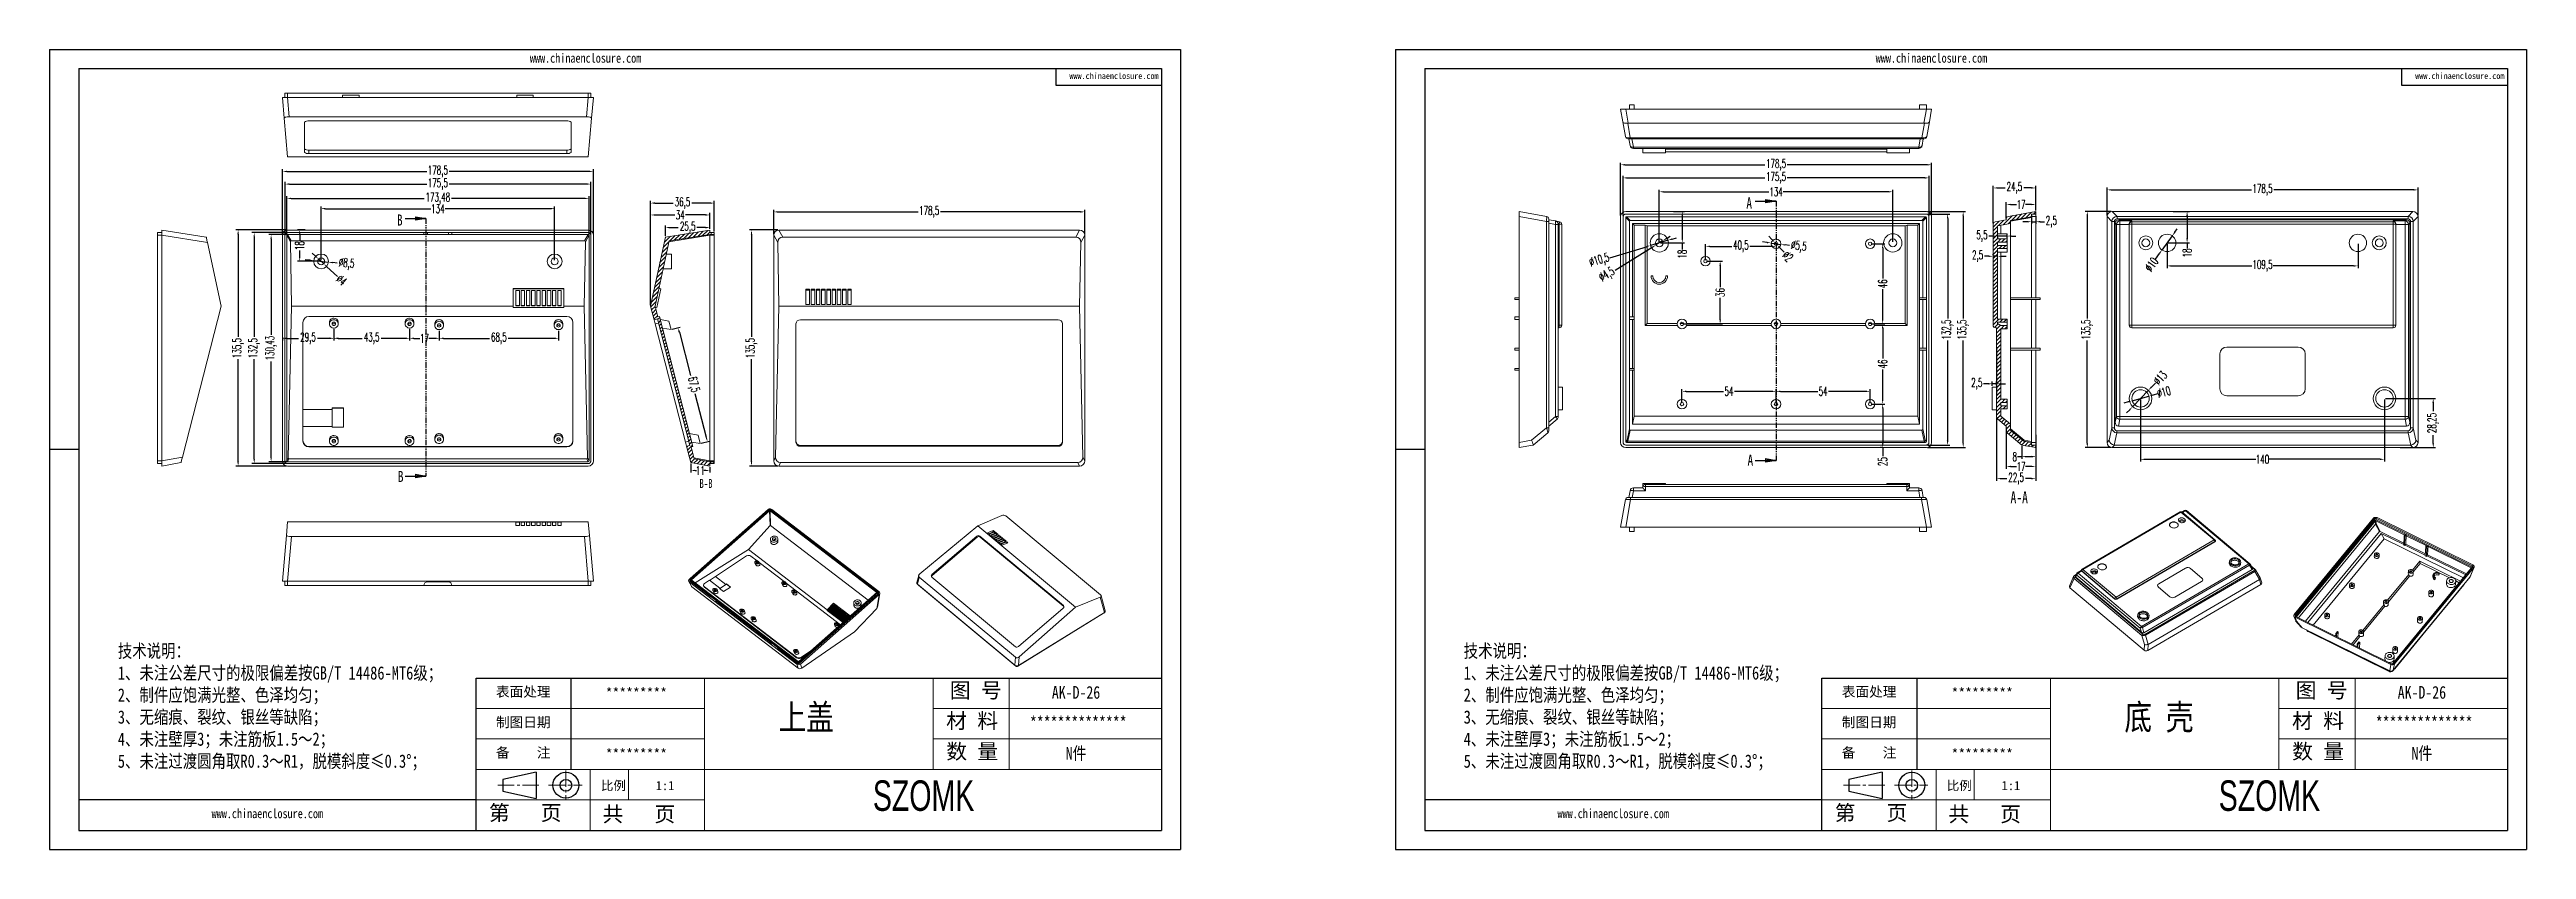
# Model space of a CAD drawing. Header units: inches. Extents: x 1862 to 3284, y 889 to 1348.
import ezdxf

# ---------------------------------------------------------------- set-up
doc = ezdxf.new("R2010")
doc.units = ezdxf.units.IN
doc.header["$LTSCALE"] = 0.5
doc.linetypes.add('CENTER2', pattern=[28.575, 19.05, -3.175, 3.175, -3.175])
doc.linetypes.add('PHANTOM', pattern=[12.7, 6.35, -1.27, 1.27, -1.27, 1.27, -1.27])
doc.layers.add('文字', color=81, linetype='Continuous')
for name, color, linetype, lineweight in [('粗实线', 7, 'Continuous', 30), ('细实线', 3, 'Continuous', 9), ('细点划线', 2, 'CENTER2', 9)]:
    doc.layers.add(name, color=color, linetype=linetype, lineweight=lineweight)
doc.styles.add('SLDTEXTSTYLE0', font='TXT', dxfattribs={"width": 0.75})
doc.styles.add('SLDTEXTSTYLE2', font='TXT', dxfattribs={"width": 0.6, "bigfont": 'bigfont'})
doc.styles.add('SLDTEXTSTYLE3', font='TXT', dxfattribs={"width": 0.7})
doc.styles.get("Standard").update_dxf_attribs({"font": 'txt', "bigfont": 'gbcbig.shx'})
doc.styles.add('宋体', font='', dxfattribs={"width": 0.8, "height": 3.5})
doc.styles.add('长仿宋', font='', dxfattribs={"width": 0.7, "height": 4})
doc.styles.get('宋体').set_extended_font_data('SimSun')
doc.styles.get('长仿宋').set_extended_font_data('SimSun')
doc.dimstyles.new('5', dxfattribs={"dimtxt": 5, "dimasz": 2.5, "dimexe": 1.25, "dimexo": 0.625, "dimtad": 0, "dimzin": 12, "dimtxsty": 'SLDTEXTSTYLE2', "dimcen": 2.5, "dimclrd": 3, "dimclre": 3, "dimclrt": 256, "dimadec": 0, "dimazin": 0, "dimtfac": 1, "dimtmove": 0, "dimatfit": 3, "dimfxl": 1, "dimarcsym": 0})

msp = doc.modelspace()

# ---------------------------------------------------------------- texts
at = {"color": 7, "linetype": 'Continuous', "char_height": 6.35, "attachment_point": 1, "style": 'SLDTEXTSTYLE0'}
for s, insert in [('B', (2061.642, 1253.786)), ('A', (2836.061, 1263.537)), ('A', (2836.746, 1116.041)), ('B', (2062.134, 1106.648))]:
    msp.add_mtext(s, dxfattribs=dict(at, insert=insert))
at = {"color": 0, "linetype": 'Continuous', "lineweight": 0, "attachment_point": 2, "style": 'SLDTEXTSTYLE3'}
for s, insert, char_height in [('B-B', (2238.986, 1102.08), 5.25), ('A-A', (2992.65, 1095.01), 7)]:
    msp.add_mtext(s, dxfattribs=dict(at, insert=insert, char_height=char_height))
at = {"char_height": 5.75025, "width": 3268.15627, "attachment_point": 1}
for s, insert in [('{\\fSimHei|b0|i0|c134|p49;表面处理}', (2118.43, 982.828)), ('{\\fSimHei|b0|i0|c134|p49;*********}', (2181.411, 982.089)), ('{\\fSimHei|b0|i0|c134|p49;表面处理}', (2890.84, 982.828)), ('{\\fSimHei|b0|i0|c134|p49;*********}', (2953.821, 982.089)), ('{\\fSimHei|b0|i0|c134|p49;制图日期}', (2118.43, 965.343)), ('{\\fSimHei|b0|i0|c134|p49;制图日期}', (2890.84, 965.343)), ('{\\fSimHei|b0|i0|c134|p49;备    注}', (2118.43, 947.858)), ('{\\fSimHei|b0|i0|c134|p49;*********}', (2181.411, 947.119)), ('{\\fSimHei|b0|i0|c134|p49;备    注}', (2890.84, 947.858)), ('{\\fSimHei|b0|i0|c134|p49;*********}', (2953.821, 947.119))]:
    msp.add_mtext(s, dxfattribs=dict(at, insert=insert))
at = {"layer": '文字', "color": 0, "attachment_point": 1, "style": '宋体'}
for s, insert, char_height, width in [('www.chinaenclosure.com', (2137.906, 1346.216), 5.34265, 93.86524), ('www.chinaenclosure.com', (2910.316, 1346.216), 5.34265, 93.86524), ('www.chinaenclosure.com', (2447.55, 1335.088), 3.56177, 62.57682), ('www.chinaenclosure.com', (3219.96, 1335.088), 3.56177, 62.57682), ('{\\H1.111x;技术说明：\\P1、未注公差尺寸的极限偏差按GB/T 14486-MT6级；\\P2、制件应饱满光整、色泽均匀；\\P3、无缩痕、裂纹、银丝等缺陷；\\P4、未注壁厚3；未注筋板1.5～2；\\P5、未注过渡圆角取R0.3～R1，脱模斜度≤0.3%%D；}', (1901.428, 1007.167), 6.83009, 248.7749), ('{\\H1.111x;技术说明：\\P1、未注公差尺寸的极限偏差按GB/T 14486-MT6级；\\P2、制件应饱满光整、色泽均匀；\\P3、无缩痕、裂纹、银丝等缺陷；\\P4、未注壁厚3；未注筋板1.5～2；\\P5、未注过渡圆角取R0.3～R1，脱模斜度≤0.3%%D；}', (2673.838, 1007.167), 6.83009, 248.7749), ('{\\H1.111x;AK-D-26}', (2437.479, 983.223), 6.55689, 75.805), ('{\\H1.111x;AK-D-26}', (3209.889, 983.223), 6.55689, 75.805), ('上盖', (2280.609, 972.696), 14.5709, 186.28325), ('底 壳', (3053.019, 972.696), 14.5709, 186.28325), ('{\\H1.111x;**************}', (2424.867, 965.738), 6.55689, 75.805), ('{\\H1.111x;**************}', (3197.277, 965.738), 6.55689, 75.805), ('{\\H1.111x;N件}', (2445.411, 948.253), 6.55689, 75.805), ('{\\H1.111x;N件}', (3217.821, 948.253), 6.55689, 75.805), ('www.chinaenclosure.com', (1955.255, 912.734), 5.34265, 93.86524), ('www.chinaenclosure.com', (2727.665, 912.734), 5.34265, 93.86524)]:
    msp.add_mtext(s, dxfattribs=dict(at, insert=insert, char_height=char_height, width=width))
at = {"layer": '粗实线', "char_height": 17.48504, "width": 196.07738, "attachment_point": 1, "style": '长仿宋'}
for insert in [(2334.758, 929.074), (3107.168, 929.074)]:
    msp.add_mtext('{\\fSTXinwei|b0|i0|c134|p2;SZOMK}', dxfattribs=dict(at, insert=insert))
at = {"layer": '细实线', "color": 7, "attachment_point": 1}
for s, insert, char_height, width in [('{\\fSimSun|b0|i0|c134|p54;图 号}', (2378.916, 985.136), 8.74252, 43.71259), ('{\\fSimSun|b0|i0|c134|p54;图 号}', (3151.326, 985.136), 8.74252, 43.71259), ('{\\fSimSun|b0|i0|c134|p54;材 料   }', (2376.843, 967.651), 8.74252, 43.71259), ('{\\fSimSun|b0|i0|c134|p54;材 料   }', (3149.253, 967.651), 8.74252, 43.71259), ('{\\fSimSun|b0|i0|c134|p54;数 量}', (2376.886, 950.08), 8.74252, 39.4998), ('{\\fSimSun|b0|i0|c134|p54;数 量}', (3149.296, 950.08), 8.74252, 39.4998), ('{\\fSimSun|b0|i0|c134|p54;比例}', (2178.715, 928.714), 5.24551, 23.02616), ('{\\fSimSun|b0|i0|c134|p54;1:1}', (2210.134, 928.714), 5.24551, 23.02616), ('{\\fSimSun|b0|i0|c134|p54;比例}', (2951.125, 928.714), 5.24551, 23.02616), ('{\\fSimSun|b0|i0|c134|p54;1:1}', (2982.544, 928.714), 5.24551, 23.02616), ('{\\fSimSun|b0|i0|c134|p54;第   页}', (2114.383, 914.845), 8.74252, 65.56889), ('{\\fSimSun|b0|i0|c134|p54; 共   页}', (2173.666, 914.102), 8.74252, 65.56889), ('{\\fSimSun|b0|i0|c134|p54;第   页}', (2886.794, 914.845), 8.74252, 65.56889), ('{\\fSimSun|b0|i0|c134|p54; 共   页}', (2946.076, 914.102), 8.74252, 65.56889)]:
    msp.add_mtext(s, dxfattribs=dict(at, insert=insert, char_height=char_height, width=width))

# ---------------------------------------------------------------- blocks, each defined once
blk = doc.blocks.new('_CLOSED')
at = {"color": 0, "linetype": 'ByBlock', "lineweight": -2}
for p, q in [((-1, 0.166667), (0, 0)), ((-1, 0.166667), (-1, -0.166667)), ((0, 0), (-1, -0.166667)), ((0, 0), (-1, 0))]:
    blk.add_line(p, q, dxfattribs=at)
blk = doc.blocks.new('*D208')
at = {"color": 3, "lineweight": -2}
for p, q in [((2018.1, 1227.5), (2018.1, 1258.4)), ((2020.6, 1257.1), (2081, 1257.1)), ((2149.6, 1257.1), (2089.2, 1257.1)), ((2152.1, 1227.5), (2152.1, 1258.4))]:
    blk.add_line(p, q, dxfattribs=at)
at = {"color": 3}
for points in [[(2020.6, 1257.6), (2020.6, 1256.7), (2018.1, 1257.1)], [(2149.6, 1257.6), (2149.6, 1256.7), (2152.1, 1257.1)]]:
    blk.add_solid(points, dxfattribs=at)
at = {"layer": 'Defpoints', "color": 0}
for p in [(2152.1, 1257.1), (2018.1, 1226.9), (2152.1, 1226.9)]:
    blk.add_point(p, dxfattribs=at)
at = {"insert": (2085.1, 1257.1), "char_height": 5, "attachment_point": 5, "style": 'SLDTEXTSTYLE2'}
blk.add_mtext('134', dxfattribs=at)
blk = doc.blocks.new('*D209')
at = {"color": 3, "lineweight": -2}
for p, q in [((1998.4, 1242.4), (1998.4, 1264.2)), ((2000.9, 1263), (2077.2, 1263)), ((2169.4, 1263), (2093, 1263)), ((2171.9, 1242.4), (2171.9, 1264.2))]:
    blk.add_line(p, q, dxfattribs=at)
at = {"color": 3}
for points in [[(2000.9, 1263.4), (2000.9, 1262.6), (1998.4, 1263)], [(2169.4, 1263.4), (2169.4, 1262.6), (2171.9, 1263)]]:
    blk.add_solid(points, dxfattribs=at)
at = {"layer": 'Defpoints', "color": 0}
for p in [(2171.9, 1263), (1998.4, 1241.8), (2171.9, 1241.8)]:
    blk.add_point(p, dxfattribs=at)
at = {"insert": (2085.1, 1263), "char_height": 5, "attachment_point": 5, "style": 'SLDTEXTSTYLE2'}
blk.add_mtext('173,48', dxfattribs=at)
blk = doc.blocks.new('*D210')
at = {"color": 3, "lineweight": -2}
for p, q in [((1997.4, 1242.5), (1997.4, 1272.5)), ((1999.9, 1271.2), (2078.7, 1271.2)), ((2170.4, 1271.2), (2091.5, 1271.2)), ((2172.9, 1242.5), (2172.9, 1272.5))]:
    blk.add_line(p, q, dxfattribs=at)
at = {"color": 3}
for points in [[(1999.9, 1271.7), (1999.9, 1270.8), (1997.4, 1271.2)], [(2170.4, 1271.7), (2170.4, 1270.8), (2172.9, 1271.2)]]:
    blk.add_solid(points, dxfattribs=at)
at = {"layer": 'Defpoints', "color": 0}
for p in [(1997.4, 1271.2), (1997.4, 1241.9), (2172.9, 1241.9)]:
    blk.add_point(p, dxfattribs=at)
at = {"insert": (2085.1, 1271.2), "char_height": 5, "attachment_point": 5, "style": 'SLDTEXTSTYLE2'}
blk.add_mtext('175,5', dxfattribs=at)
blk = doc.blocks.new('*D211')
at = {"color": 3, "lineweight": -2}
for p, q in [((1995.9, 1242.5), (1995.9, 1279.7)), ((2174.4, 1242.5), (2174.4, 1279.7)), ((1998.4, 1278.5), (2078.7, 1278.5)), ((2171.9, 1278.5), (2091.5, 1278.5))]:
    blk.add_line(p, q, dxfattribs=at)
at = {"color": 3}
for points in [[(1998.4, 1278.9), (1998.4, 1278.1), (1995.9, 1278.5)], [(2171.9, 1278.9), (2171.9, 1278.1), (2174.4, 1278.5)]]:
    blk.add_solid(points, dxfattribs=at)
at = {"layer": 'Defpoints', "color": 0}
for p in [(2174.4, 1278.5), (1995.9, 1241.9), (2174.4, 1241.9)]:
    blk.add_point(p, dxfattribs=at)
at = {"insert": (2085.1, 1278.5), "char_height": 5, "attachment_point": 5, "style": 'SLDTEXTSTYLE2'}
blk.add_mtext('178,5', dxfattribs=at)
blk = doc.blocks.new('*D212')
at = {"color": 3, "lineweight": -2}
for p, q in [((1998.3, 1242.3), (1988.1, 1242.3)), ((1989.4, 1239.8), (1989.4, 1184.7)), ((1989.4, 1114.4), (1989.4, 1169.5)), ((1998.2, 1111.9), (1988.1, 1111.9))]:
    blk.add_line(p, q, dxfattribs=at)
at = {"color": 3}
for points in [[(1989, 1239.8), (1989.8, 1239.8), (1989.4, 1242.3)], [(1989, 1114.4), (1989.8, 1114.4), (1989.4, 1111.9)]]:
    blk.add_solid(points, dxfattribs=at)
at = {"layer": 'Defpoints', "color": 0}
for p in [(1989.4, 1242.3), (1998.9, 1242.3), (1998.9, 1111.9)]:
    blk.add_point(p, dxfattribs=at)
at = {"insert": (1989.4, 1177.1), "char_height": 5, "attachment_point": 5, "rotation": 90, "style": 'SLDTEXTSTYLE2'}
blk.add_mtext('130,43', dxfattribs=at)
blk = doc.blocks.new('*D213')
at = {"color": 3, "lineweight": -2}
for p, q in [((1998.2, 1243.4), (1978.4, 1243.4)), ((1979.7, 1240.9), (1979.7, 1183.5)), ((1979.7, 1113.4), (1979.7, 1170.7)), ((1998.2, 1110.9), (1978.4, 1110.9))]:
    blk.add_line(p, q, dxfattribs=at)
at = {"color": 3}
for points in [[(1979.3, 1240.9), (1980.1, 1240.9), (1979.7, 1243.4)], [(1979.3, 1113.4), (1980.1, 1113.4), (1979.7, 1110.9)]]:
    blk.add_solid(points, dxfattribs=at)
at = {"layer": 'Defpoints', "color": 0}
for p in [(1979.7, 1243.4), (1998.8, 1243.4), (1998.8, 1110.9)]:
    blk.add_point(p, dxfattribs=at)
at = {"insert": (1979.7, 1177.1), "char_height": 5, "attachment_point": 5, "rotation": 90, "style": 'SLDTEXTSTYLE2'}
blk.add_mtext('132,5', dxfattribs=at)
blk = doc.blocks.new('*D214')
at = {"color": 3, "lineweight": -2}
for p, q in [((1998.2, 1244.9), (1969.2, 1244.9)), ((1970.5, 1242.4), (1970.5, 1183.5)), ((1970.5, 1111.9), (1970.5, 1170.7)), ((1998.2, 1109.4), (1969.2, 1109.4))]:
    blk.add_line(p, q, dxfattribs=at)
at = {"color": 3}
for points in [[(1970, 1242.4), (1970.9, 1242.4), (1970.5, 1244.9)], [(1970, 1111.9), (1970.9, 1111.9), (1970.5, 1109.4)]]:
    blk.add_solid(points, dxfattribs=at)
at = {"layer": 'Defpoints', "color": 0}
for p in [(1970.5, 1244.9), (1998.8, 1244.9), (1998.8, 1109.4)]:
    blk.add_point(p, dxfattribs=at)
at = {"insert": (1970.5, 1177.1), "char_height": 5, "attachment_point": 5, "rotation": 90, "style": 'SLDTEXTSTYLE2'}
blk.add_mtext('135,5', dxfattribs=at)
blk = doc.blocks.new('*D215')
at = {"color": 3, "lineweight": -2}
for p, q in [((2207.2, 1201.8), (2207.2, 1254.7)), ((2209.7, 1253.5), (2221.1, 1253.5)), ((2238.7, 1253.5), (2227.3, 1253.5)), ((2241.2, 1245.5), (2241.2, 1254.7))]:
    blk.add_line(p, q, dxfattribs=at)
at = {"color": 3}
for points in [[(2209.7, 1253.9), (2209.7, 1253.1), (2207.2, 1253.5)], [(2238.7, 1253.9), (2238.7, 1253.1), (2241.2, 1253.5)]]:
    blk.add_solid(points, dxfattribs=at)
at = {"layer": 'Defpoints', "color": 0}
for p in [(2241.2, 1253.5), (2241.2, 1244.9), (2207.2, 1201.2)]:
    blk.add_point(p, dxfattribs=at)
at = {"insert": (2224.2, 1253.5), "char_height": 5, "attachment_point": 5, "style": 'SLDTEXTSTYLE2'}
blk.add_mtext('34', dxfattribs=at)
blk = doc.blocks.new('*D216')
at = {"color": 3, "lineweight": -2}
for p, q in [((2207.2, 1201.8), (2207.2, 1261.6)), ((2209.7, 1260.3), (2220.1, 1260.3)), ((2241.2, 1260.3), (2230.8, 1260.3)), ((2243.7, 1244), (2243.7, 1261.6))]:
    blk.add_line(p, q, dxfattribs=at)
at = {"color": 3}
for points in [[(2209.7, 1260.8), (2209.7, 1259.9), (2207.2, 1260.3)], [(2241.2, 1260.8), (2241.2, 1259.9), (2243.7, 1260.3)]]:
    blk.add_solid(points, dxfattribs=at)
at = {"layer": 'Defpoints', "color": 0}
for p in [(2207.2, 1260.3), (2243.7, 1243.4), (2207.2, 1201.2)]:
    blk.add_point(p, dxfattribs=at)
at = {"insert": (2225.5, 1260.3), "char_height": 5, "attachment_point": 5, "style": 'SLDTEXTSTYLE2'}
blk.add_mtext('36,5', dxfattribs=at)
blk = doc.blocks.new('*D217')
at = {"color": 3, "lineweight": -2}
for p, q in [((2011.4, 1227.6), (2008.9, 1227.8)), ((2013.9, 1227.3), (2022.3, 1226.4)), ((2027.3, 1225.9), (2024.8, 1226.2))]:
    blk.add_line(p, q, dxfattribs=at)
at = {"color": 3}
for points in [[(2011.5, 1228), (2011.4, 1227.1), (2013.9, 1227.3)], [(2024.9, 1226.6), (2024.8, 1225.7), (2022.3, 1226.4)]]:
    blk.add_solid(points, dxfattribs=at)
at = {"layer": 'Defpoints', "color": 0}
for p in [(2013.9, 1227.3), (2022.3, 1226.4)]:
    blk.add_point(p, dxfattribs=at)
at = {"insert": (2032.7, 1225.3), "char_height": 5, "attachment_point": 5, "rotation": 354.0516, "style": 'SLDTEXTSTYLE2'}
blk.add_mtext('∅8,5', dxfattribs=at)
blk = doc.blocks.new('*D218')
at = {"color": 3, "lineweight": -2}
for p, q in [((2014.8, 1229.9), (2013, 1231.6)), ((2016.7, 1228.2), (2019.6, 1225.5)), ((2027.5, 1218.2), (2021.4, 1223.8))]:
    blk.add_line(p, q, dxfattribs=at)
at = {"color": 3}
for points in [[(2015.1, 1230.2), (2014.5, 1229.6), (2016.7, 1228.2)], [(2021.7, 1224.1), (2021.1, 1223.5), (2019.6, 1225.5)]]:
    blk.add_solid(points, dxfattribs=at)
at = {"layer": 'Defpoints', "color": 0}
for p in [(2016.7, 1228.2), (2019.6, 1225.5)]:
    blk.add_point(p, dxfattribs=at)
at = {"insert": (2029.8, 1216.1), "char_height": 5, "attachment_point": 5, "rotation": 317.3142, "style": 'SLDTEXTSTYLE2'}
blk.add_mtext('∅4', dxfattribs=at)
blk = doc.blocks.new('*D219')
at = {"color": 3, "lineweight": -2}
for p, q in [((2277.9, 1242.5), (2277.9, 1256.5)), ((2280.4, 1255.3), (2360.8, 1255.3)), ((2453.9, 1255.3), (2373.5, 1255.3)), ((2456.4, 1242.5), (2456.4, 1256.5))]:
    blk.add_line(p, q, dxfattribs=at)
at = {"color": 3}
for points in [[(2280.4, 1255.7), (2280.4, 1254.8), (2277.9, 1255.3)], [(2453.9, 1255.7), (2453.9, 1254.8), (2456.4, 1255.3)]]:
    blk.add_solid(points, dxfattribs=at)
at = {"layer": 'Defpoints', "color": 0}
for p in [(2456.4, 1255.3), (2277.9, 1241.9), (2456.4, 1241.9)]:
    blk.add_point(p, dxfattribs=at)
at = {"insert": (2367.1, 1255.3), "char_height": 5, "attachment_point": 5, "style": 'SLDTEXTSTYLE2'}
blk.add_mtext('178,5', dxfattribs=at)
blk = doc.blocks.new('*D220')
at = {"color": 3, "lineweight": -2}
for p, q in [((2280.2, 1244.9), (2263.9, 1244.9)), ((2265.1, 1242.4), (2265.1, 1183.5)), ((2265.1, 1111.9), (2265.1, 1170.7)), ((2280.2, 1109.4), (2263.9, 1109.4))]:
    blk.add_line(p, q, dxfattribs=at)
at = {"color": 3}
for points in [[(2264.7, 1242.4), (2265.5, 1242.4), (2265.1, 1244.9)], [(2264.7, 1111.9), (2265.5, 1111.9), (2265.1, 1109.4)]]:
    blk.add_solid(points, dxfattribs=at)
at = {"layer": 'Defpoints', "color": 0}
for p in [(2265.1, 1244.9), (2280.8, 1244.9), (2280.8, 1109.4)]:
    blk.add_point(p, dxfattribs=at)
at = {"insert": (2265.1, 1177.1), "char_height": 5, "attachment_point": 5, "rotation": 90, "style": 'SLDTEXTSTYLE2'}
blk.add_mtext('135,5', dxfattribs=at)
blk = doc.blocks.new('*D221')
at = {"color": 3, "lineweight": -2}
for p, q in [((2230.2, 1110.8), (2230.2, 1105.7)), ((2232.7, 1106.9), (2233.6, 1106.9)), ((2238.7, 1106.9), (2237.8, 1106.9)), ((2241.2, 1108.7), (2241.2, 1105.7))]:
    blk.add_line(p, q, dxfattribs=at)
at = {"color": 3}
for points in [[(2232.7, 1107.3), (2232.7, 1106.5), (2230.2, 1106.9)], [(2238.7, 1107.3), (2238.7, 1106.5), (2241.2, 1106.9)]]:
    blk.add_solid(points, dxfattribs=at)
at = {"layer": 'Defpoints', "color": 0}
for p in [(2230.2, 1111.4), (2241.2, 1109.4), (2230.2, 1106.9)]:
    blk.add_point(p, dxfattribs=at)
at = {"insert": (2235.7, 1106.9), "char_height": 5, "attachment_point": 5, "style": 'SLDTEXTSTYLE2'}
blk.add_mtext('11', dxfattribs=at)
blk = doc.blocks.new('*D222')
at = {"color": 3, "lineweight": -2}
for p, q in [((2215.7, 1241.5), (2215.7, 1247.5)), ((2218.2, 1246.3), (2223.1, 1246.3)), ((2238.7, 1246.3), (2233.8, 1246.3)), ((2241.2, 1245.5), (2241.2, 1247.5))]:
    blk.add_line(p, q, dxfattribs=at)
at = {"color": 3}
for points in [[(2218.2, 1246.7), (2218.2, 1245.8), (2215.7, 1246.3)], [(2238.7, 1246.7), (2238.7, 1245.8), (2241.2, 1246.3)]]:
    blk.add_solid(points, dxfattribs=at)
at = {"layer": 'Defpoints', "color": 0}
for p in [(2215.7, 1246.3), (2215.7, 1240.9), (2241.2, 1244.9)]:
    blk.add_point(p, dxfattribs=at)
at = {"insert": (2228.5, 1246.3), "char_height": 5, "attachment_point": 5, "style": 'SLDTEXTSTYLE2'}
blk.add_mtext('25,5', dxfattribs=at)
blk = doc.blocks.new('*D228')
at = {"color": 3, "lineweight": -2}
for p, q in [((2025.4, 1188), (2025.4, 1181.5)), ((2027.9, 1182.7), (2041.7, 1182.7)), ((2066.4, 1182.7), (2052.5, 1182.7)), ((2068.9, 1188), (2068.9, 1181.5))]:
    blk.add_line(p, q, dxfattribs=at)
at = {"color": 3}
for points in [[(2027.9, 1183.2), (2027.9, 1182.3), (2025.4, 1182.7)], [(2066.4, 1183.2), (2066.4, 1182.3), (2068.9, 1182.7)]]:
    blk.add_solid(points, dxfattribs=at)
at = {"layer": 'Defpoints', "color": 0}
for p in [(2025.4, 1188.6), (2068.9, 1188.6), (2068.9, 1182.7)]:
    blk.add_point(p, dxfattribs=at)
at = {"insert": (2047.1, 1182.7), "char_height": 5, "attachment_point": 5, "style": 'SLDTEXTSTYLE2'}
blk.add_mtext('43,5', dxfattribs=at)
blk = doc.blocks.new('*D229')
at = {"color": 3, "lineweight": -2}
for p, q in [((2068.9, 1188), (2068.9, 1181.5)), ((2071.4, 1182.7), (2074.7, 1182.7)), ((2083.4, 1182.7), (2080, 1182.7)), ((2085.9, 1187.1), (2085.9, 1181.5))]:
    blk.add_line(p, q, dxfattribs=at)
at = {"color": 3}
for points in [[(2071.4, 1183.2), (2071.4, 1182.3), (2068.9, 1182.7)], [(2083.4, 1183.2), (2083.4, 1182.3), (2085.9, 1182.7)]]:
    blk.add_solid(points, dxfattribs=at)
at = {"layer": 'Defpoints', "color": 0}
for p in [(2068.9, 1188.6), (2085.9, 1187.7), (2085.9, 1182.7)]:
    blk.add_point(p, dxfattribs=at)
at = {"insert": (2077.4, 1182.7), "char_height": 5, "attachment_point": 5, "style": 'SLDTEXTSTYLE2'}
blk.add_mtext('17', dxfattribs=at)
blk = doc.blocks.new('*D230')
at = {"color": 3, "lineweight": -2}
for p, q in [((2085.9, 1187.1), (2085.9, 1181.5)), ((2088.4, 1182.7), (2114.7, 1182.7)), ((2151.9, 1182.7), (2125.5, 1182.7)), ((2154.4, 1187.1), (2154.4, 1181.5))]:
    blk.add_line(p, q, dxfattribs=at)
at = {"color": 3}
for points in [[(2088.4, 1183.2), (2088.4, 1182.3), (2085.9, 1182.7)], [(2151.9, 1183.2), (2151.9, 1182.3), (2154.4, 1182.7)]]:
    blk.add_solid(points, dxfattribs=at)
at = {"layer": 'Defpoints', "color": 0}
for p in [(2085.9, 1187.7), (2154.4, 1187.7), (2154.4, 1182.7)]:
    blk.add_point(p, dxfattribs=at)
at = {"insert": (2120.1, 1182.7), "char_height": 5, "attachment_point": 5, "style": 'SLDTEXTSTYLE2'}
blk.add_mtext('68,5', dxfattribs=at)
blk = doc.blocks.new('*D231')
at = {"color": 3, "lineweight": -2}
for p, q in [((1995.9, 1183.4), (1995.9, 1181.5)), ((1998.4, 1182.7), (2005.2, 1182.7)), ((2022.9, 1182.7), (2016, 1182.7)), ((2025.4, 1188), (2025.4, 1181.5))]:
    blk.add_line(p, q, dxfattribs=at)
at = {"color": 3}
for points in [[(1998.4, 1183.2), (1998.4, 1182.3), (1995.9, 1182.7)], [(2022.9, 1183.2), (2022.9, 1182.3), (2025.4, 1182.7)]]:
    blk.add_solid(points, dxfattribs=at)
at = {"layer": 'Defpoints', "color": 0}
for p in [(1995.9, 1184), (1995.9, 1182.7), (2025.4, 1188.6)]:
    blk.add_point(p, dxfattribs=at)
at = {"insert": (2010.6, 1182.7), "char_height": 5, "attachment_point": 5, "style": 'SLDTEXTSTYLE2'}
blk.add_mtext('29,5', dxfattribs=at)
blk = doc.blocks.new('*D232')
at = {"color": 3, "lineweight": -2}
for p, q in [((2008.9, 1244.9), (2004.6, 1244.9)), ((2005.8, 1242.4), (2005.8, 1238.5)), ((2017.5, 1226.9), (2004.6, 1226.9)), ((2005.8, 1229.4), (2005.8, 1233.2))]:
    blk.add_line(p, q, dxfattribs=at)
at = {"color": 3}
for points in [[(2005.4, 1242.4), (2006.2, 1242.4), (2005.8, 1244.9)], [(2005.4, 1229.4), (2006.2, 1229.4), (2005.8, 1226.9)]]:
    blk.add_solid(points, dxfattribs=at)
at = {"layer": 'Defpoints', "color": 0}
for p in [(2005.8, 1244.9), (2009.5, 1244.9), (2018.1, 1226.9)]:
    blk.add_point(p, dxfattribs=at)
at = {"insert": (2005.8, 1235.9), "char_height": 5, "attachment_point": 5, "rotation": 90, "style": 'SLDTEXTSTYLE2'}
blk.add_mtext('18', dxfattribs=at)
blk = doc.blocks.new('*D234')
at = {"color": 3, "lineweight": -2}
for p, q in [((2219.5, 1187.9), (2224.2, 1189.1)), ((2223.7, 1186.3), (2230.1, 1161.3)), ((2239.2, 1125.8), (2232.7, 1150.8)), ((2236.3, 1122.5), (2241, 1123.7))]:
    blk.add_line(p, q, dxfattribs=at)
at = {"color": 3}
for points in [[(2224.1, 1186.4), (2223.2, 1186.2), (2223, 1188.7)], [(2239.6, 1125.9), (2238.8, 1125.7), (2239.8, 1123.4)]]:
    blk.add_solid(points, dxfattribs=at)
at = {"layer": 'Defpoints', "color": 0}
for p in [(2218.9, 1187.7), (2239.8, 1123.4), (2235.7, 1122.3)]:
    blk.add_point(p, dxfattribs=at)
at = {"insert": (2231.4, 1156.1), "char_height": 5, "attachment_point": 5, "rotation": 284.3757, "style": 'SLDTEXTSTYLE2'}
blk.add_mtext('67,5', dxfattribs=at)
blk = doc.blocks.new('*D235')
at = {"color": 3, "lineweight": -2}
for p, q in [((2799.1, 1145.6), (2799.1, 1153.5)), ((2801.6, 1152.3), (2823, 1152.3)), ((2850.6, 1152.3), (2829.2, 1152.3)), ((2853.1, 1145.6), (2853.1, 1153.5))]:
    blk.add_line(p, q, dxfattribs=at)
at = {"color": 3}
for points in [[(2801.6, 1152.7), (2801.6, 1151.9), (2799.1, 1152.3)], [(2850.6, 1152.7), (2850.6, 1151.9), (2853.1, 1152.3)]]:
    blk.add_solid(points, dxfattribs=at)
at = {"layer": 'Defpoints', "color": 0}
for p in [(2853.1, 1152.3), (2799.1, 1145), (2853.1, 1145)]:
    blk.add_point(p, dxfattribs=at)
at = {"insert": (2826.1, 1152.3), "char_height": 5, "attachment_point": 5, "style": 'SLDTEXTSTYLE2'}
blk.add_mtext('54', dxfattribs=at)
blk = doc.blocks.new('*D236')
at = {"color": 3, "lineweight": -2}
for p, q in [((2853.1, 1145.6), (2853.1, 1153.5)), ((2855.6, 1152.3), (2877, 1152.3)), ((2904.6, 1152.3), (2883.2, 1152.3)), ((2907.1, 1145.6), (2907.1, 1153.5))]:
    blk.add_line(p, q, dxfattribs=at)
at = {"color": 3}
for points in [[(2855.6, 1152.7), (2855.6, 1151.9), (2853.1, 1152.3)], [(2904.6, 1152.7), (2904.6, 1151.9), (2907.1, 1152.3)]]:
    blk.add_solid(points, dxfattribs=at)
at = {"layer": 'Defpoints', "color": 0}
for p in [(2907.1, 1152.3), (2853.1, 1145), (2907.1, 1145)]:
    blk.add_point(p, dxfattribs=at)
at = {"insert": (2880.1, 1152.3), "char_height": 5, "attachment_point": 5, "style": 'SLDTEXTSTYLE2'}
blk.add_mtext('54', dxfattribs=at)
blk = doc.blocks.new('*D237')
at = {"color": 3, "lineweight": -2}
for p, q in [((2907.7, 1191), (2915.5, 1191)), ((2914.3, 1188.5), (2914.3, 1171.1)), ((2914.3, 1147.5), (2914.3, 1164.9)), ((2907.7, 1145), (2915.5, 1145))]:
    blk.add_line(p, q, dxfattribs=at)
at = {"color": 3}
for points in [[(2913.9, 1188.5), (2914.7, 1188.5), (2914.3, 1191)], [(2913.9, 1147.5), (2914.7, 1147.5), (2914.3, 1145)]]:
    blk.add_solid(points, dxfattribs=at)
at = {"layer": 'Defpoints', "color": 0}
for p in [(2907.1, 1191), (2914.3, 1191), (2907.1, 1145)]:
    blk.add_point(p, dxfattribs=at)
at = {"insert": (2914.3, 1168), "char_height": 5, "attachment_point": 5, "rotation": 90, "style": 'SLDTEXTSTYLE2'}
blk.add_mtext('46', dxfattribs=at)
blk = doc.blocks.new('*D238')
at = {"color": 3, "lineweight": -2}
for p, q in [((2907.7, 1237), (2915.5, 1237)), ((2914.3, 1234.5), (2914.3, 1217.1)), ((2914.3, 1193.5), (2914.3, 1210.9)), ((2907.7, 1191), (2915.5, 1191))]:
    blk.add_line(p, q, dxfattribs=at)
at = {"color": 3}
for points in [[(2913.9, 1234.5), (2914.7, 1234.5), (2914.3, 1237)], [(2913.9, 1193.5), (2914.7, 1193.5), (2914.3, 1191)]]:
    blk.add_solid(points, dxfattribs=at)
at = {"layer": 'Defpoints', "color": 0}
for p in [(2907.1, 1237), (2914.3, 1237), (2907.1, 1191)]:
    blk.add_point(p, dxfattribs=at)
at = {"insert": (2914.3, 1214), "char_height": 5, "attachment_point": 5, "rotation": 90, "style": 'SLDTEXTSTYLE2'}
blk.add_mtext('46', dxfattribs=at)
blk = doc.blocks.new('*D239')
at = {"color": 3, "lineweight": -2}
for p, q in [((2907.7, 1145), (2915.5, 1145)), ((2914.3, 1142.5), (2914.3, 1122.5)), ((2913.7, 1120), (2913, 1120)), ((2914.3, 1120), (2914.3, 1115.1))]:
    blk.add_line(p, q, dxfattribs=at)
at = {"color": 3}
for points in [[(2913.9, 1142.5), (2914.7, 1142.5), (2914.3, 1145)], [(2913.9, 1122.5), (2914.7, 1122.5), (2914.3, 1120)]]:
    blk.add_solid(points, dxfattribs=at)
at = {"layer": 'Defpoints', "color": 0}
for p in [(2907.1, 1145), (2914.3, 1145), (2914.3, 1120)]:
    blk.add_point(p, dxfattribs=at)
at = {"insert": (2914.3, 1112), "char_height": 5, "attachment_point": 5, "rotation": 90, "style": 'SLDTEXTSTYLE2'}
blk.add_mtext('25', dxfattribs=at)
blk = doc.blocks.new('*D240')
at = {"color": 3, "lineweight": -2}
for p, q in [((2812.6, 1227.6), (2812.6, 1236.8)), ((2815.1, 1235.5), (2827.7, 1235.5)), ((2850.6, 1235.5), (2838, 1235.5)), ((2853.1, 1236.4), (2853.1, 1234.3))]:
    blk.add_line(p, q, dxfattribs=at)
at = {"color": 3}
for points in [[(2815.1, 1235.9), (2815.1, 1235.1), (2812.6, 1235.5)], [(2850.6, 1235.9), (2850.6, 1235.1), (2853.1, 1235.5)]]:
    blk.add_solid(points, dxfattribs=at)
at = {"layer": 'Defpoints', "color": 0}
for p in [(2853.1, 1237), (2812.6, 1227), (2853.1, 1235.5)]:
    blk.add_point(p, dxfattribs=at)
at = {"insert": (2832.9, 1235.5), "char_height": 5, "attachment_point": 5, "style": 'SLDTEXTSTYLE2'}
blk.add_mtext('40,5', dxfattribs=at)
blk = doc.blocks.new('*D241')
at = {"color": 3, "lineweight": -2}
for p, q in [((2813.2, 1227), (2822.3, 1227)), ((2821, 1224.5), (2821, 1212.1)), ((2821, 1193.5), (2821, 1205.9)), ((2799.7, 1191), (2822.3, 1191))]:
    blk.add_line(p, q, dxfattribs=at)
at = {"color": 3}
for points in [[(2820.6, 1224.5), (2821.5, 1224.5), (2821, 1227)], [(2820.6, 1193.5), (2821.5, 1193.5), (2821, 1191)]]:
    blk.add_solid(points, dxfattribs=at)
at = {"layer": 'Defpoints', "color": 0}
for p in [(2812.6, 1227), (2799.1, 1191), (2821, 1191)]:
    blk.add_point(p, dxfattribs=at)
at = {"insert": (2821, 1209), "char_height": 5, "attachment_point": 5, "rotation": 90, "style": 'SLDTEXTSTYLE2'}
blk.add_mtext('36', dxfattribs=at)
blk = doc.blocks.new('*D242')
at = {"color": 3, "lineweight": -2}
for p, q in [((2786.1, 1238.1), (2786.1, 1268)), ((2788.6, 1266.8), (2849, 1266.8)), ((2917.6, 1266.8), (2857.2, 1266.8)), ((2920.1, 1238.1), (2920.1, 1268))]:
    blk.add_line(p, q, dxfattribs=at)
at = {"color": 3}
for points in [[(2788.6, 1267.2), (2788.6, 1266.4), (2786.1, 1266.8)], [(2917.6, 1267.2), (2917.6, 1266.4), (2920.1, 1266.8)]]:
    blk.add_solid(points, dxfattribs=at)
at = {"layer": 'Defpoints', "color": 0}
for p in [(2920.1, 1266.8), (2786.1, 1237.5), (2920.1, 1237.5)]:
    blk.add_point(p, dxfattribs=at)
at = {"insert": (2853.1, 1266.8), "char_height": 5, "attachment_point": 5, "style": 'SLDTEXTSTYLE2'}
blk.add_mtext('134', dxfattribs=at)
blk = doc.blocks.new('*D243')
at = {"color": 3, "lineweight": -2}
for p, q in [((2765.4, 1253.2), (2765.4, 1276)), ((2767.9, 1274.8), (2846.7, 1274.8)), ((2938.4, 1274.8), (2859.5, 1274.8)), ((2940.9, 1253.2), (2940.9, 1276))]:
    blk.add_line(p, q, dxfattribs=at)
at = {"color": 3}
for points in [[(2767.9, 1275.2), (2767.9, 1274.3), (2765.4, 1274.8)], [(2938.4, 1275.2), (2938.4, 1274.3), (2940.9, 1274.8)]]:
    blk.add_solid(points, dxfattribs=at)
at = {"layer": 'Defpoints', "color": 0}
for p in [(2940.9, 1274.8), (2765.4, 1252.5), (2940.9, 1252.5)]:
    blk.add_point(p, dxfattribs=at)
at = {"insert": (2853.1, 1274.8), "char_height": 5, "attachment_point": 5, "style": 'SLDTEXTSTYLE2'}
blk.add_mtext('175,5', dxfattribs=at)
blk = doc.blocks.new('*D244')
at = {"color": 3, "lineweight": -2}
for p, q in [((2763.9, 1253.2), (2763.9, 1283.5)), ((2766.4, 1282.3), (2846.7, 1282.3)), ((2939.9, 1282.3), (2859.5, 1282.3)), ((2942.4, 1253.2), (2942.4, 1283.5))]:
    blk.add_line(p, q, dxfattribs=at)
at = {"color": 3}
for points in [[(2766.4, 1282.7), (2766.4, 1281.9), (2763.9, 1282.3)], [(2939.9, 1282.7), (2939.9, 1281.9), (2942.4, 1282.3)]]:
    blk.add_solid(points, dxfattribs=at)
at = {"layer": 'Defpoints', "color": 0}
for p in [(2763.9, 1282.3), (2763.9, 1252.5), (2942.4, 1252.5)]:
    blk.add_point(p, dxfattribs=at)
at = {"insert": (2853.1, 1282.3), "char_height": 5, "attachment_point": 5, "style": 'SLDTEXTSTYLE2'}
blk.add_mtext('178,5', dxfattribs=at)
blk = doc.blocks.new('*D245')
at = {"color": 3, "lineweight": -2}
for p, q in [((2794.3, 1255.5), (2800.6, 1255.5)), ((2799.3, 1253), (2799.3, 1240)), ((2786.7, 1237.5), (2800.6, 1237.5)), ((2799.3, 1237.5), (2799.3, 1233.6))]:
    blk.add_line(p, q, dxfattribs=at)
at = {"color": 3}
for points in [[(2798.9, 1253), (2799.7, 1253), (2799.3, 1255.5)], [(2798.9, 1240), (2799.7, 1240), (2799.3, 1237.5)]]:
    blk.add_solid(points, dxfattribs=at)
at = {"layer": 'Defpoints', "color": 0}
for p in [(2793.7, 1255.5), (2799.3, 1255.5), (2786.1, 1237.5)]:
    blk.add_point(p, dxfattribs=at)
at = {"insert": (2799.3, 1231), "char_height": 5, "attachment_point": 5, "rotation": 90, "style": 'SLDTEXTSTYLE2'}
blk.add_mtext('18', dxfattribs=at)
blk = doc.blocks.new('*D246')
at = {"color": 3, "lineweight": -2}
for p, q in [((2791.1, 1239), (2781.1, 1236)), ((2793.5, 1239.7), (2795.9, 1240.4)), ((2757.7, 1229), (2778.7, 1235.3))]:
    blk.add_line(p, q, dxfattribs=at)
at = {"color": 3}
for points in [[(2793.4, 1240.1), (2793.7, 1239.3), (2791.1, 1239)], [(2778.6, 1235.7), (2778.8, 1234.9), (2781.1, 1236)]]:
    blk.add_solid(points, dxfattribs=at)
at = {"layer": 'Defpoints', "color": 0}
for p in [(2791.1, 1239), (2781.1, 1236)]:
    blk.add_point(p, dxfattribs=at)
at = {"insert": (2751.8, 1227.2), "char_height": 5, "attachment_point": 5, "rotation": 16.6763, "style": 'SLDTEXTSTYLE2'}
blk.add_mtext('∅10,5', dxfattribs=at)
blk = doc.blocks.new('*D247')
at = {"color": 3, "lineweight": -2}
for p, q in [((2788, 1238.7), (2784.2, 1236.3)), ((2790.2, 1240), (2792.3, 1241.3)), ((2760.8, 1221.8), (2782.1, 1235))]:
    blk.add_line(p, q, dxfattribs=at)
at = {"color": 3}
for points in [[(2789.9, 1240.3), (2790.4, 1239.6), (2788, 1238.7)], [(2781.9, 1235.3), (2782.3, 1234.6), (2784.2, 1236.3)]]:
    blk.add_solid(points, dxfattribs=at)
at = {"layer": 'Defpoints', "color": 0}
for p in [(2788, 1238.7), (2784.2, 1236.3)]:
    blk.add_point(p, dxfattribs=at)
at = {"insert": (2756.2, 1219), "char_height": 5, "attachment_point": 5, "rotation": 31.7311, "style": 'SLDTEXTSTYLE2'}
blk.add_mtext('∅4,5', dxfattribs=at)
blk = doc.blocks.new('*D248')
at = {"color": 3, "lineweight": -2}
for p, q in [((2847.9, 1237.7), (2845.4, 1238)), ((2850.4, 1237.4), (2855.8, 1236.6)), ((2860.8, 1235.9), (2858.3, 1236.3))]:
    blk.add_line(p, q, dxfattribs=at)
at = {"color": 3}
for points in [[(2848, 1238.1), (2847.9, 1237.3), (2850.4, 1237.4)], [(2858.4, 1236.7), (2858.3, 1235.9), (2855.8, 1236.6)]]:
    blk.add_solid(points, dxfattribs=at)
at = {"layer": 'Defpoints', "color": 0}
for p in [(2850.4, 1237.4), (2855.8, 1236.6)]:
    blk.add_point(p, dxfattribs=at)
at = {"insert": (2866.1, 1235.2), "char_height": 5, "attachment_point": 5, "rotation": 352.3057, "style": 'SLDTEXTSTYLE2'}
blk.add_mtext('∅5,5', dxfattribs=at)
blk = doc.blocks.new('*D249')
at = {"color": 3, "lineweight": -2}
for p, q in [((2850.7, 1239.5), (2849, 1241.4)), ((2852.4, 1237.7), (2853.8, 1236.3)), ((2857.7, 1232.1), (2855.5, 1234.4))]:
    blk.add_line(p, q, dxfattribs=at)
at = {"color": 3}
for points in [[(2851, 1239.8), (2850.4, 1239.3), (2852.4, 1237.7)], [(2855.8, 1234.7), (2855.2, 1234.1), (2853.8, 1236.3)]]:
    blk.add_solid(points, dxfattribs=at)
at = {"layer": 'Defpoints', "color": 0}
for p in [(2852.4, 1237.7), (2853.8, 1236.3)]:
    blk.add_point(p, dxfattribs=at)
at = {"insert": (2859.8, 1229.8), "char_height": 5, "attachment_point": 5, "rotation": 313.0301, "style": 'SLDTEXTSTYLE2'}
blk.add_mtext('∅2', dxfattribs=at)
blk = doc.blocks.new('*D250')
at = {"color": 3, "lineweight": -2}
for p, q in [((2940, 1254), (2952.8, 1254)), ((2951.6, 1251.5), (2951.6, 1194.1)), ((2951.6, 1124), (2951.6, 1181.4)), ((2940, 1121.5), (2952.8, 1121.5))]:
    blk.add_line(p, q, dxfattribs=at)
at = {"color": 3}
for points in [[(2951.1, 1251.5), (2952, 1251.5), (2951.6, 1254)], [(2951.1, 1124), (2952, 1124), (2951.6, 1121.5)]]:
    blk.add_solid(points, dxfattribs=at)
at = {"layer": 'Defpoints', "color": 0}
for p in [(2939.4, 1254), (2951.6, 1254), (2939.4, 1121.5)]:
    blk.add_point(p, dxfattribs=at)
at = {"insert": (2951.6, 1187.7), "char_height": 5, "attachment_point": 5, "rotation": 90, "style": 'SLDTEXTSTYLE2'}
blk.add_mtext('132,5', dxfattribs=at)
blk = doc.blocks.new('*D251')
at = {"color": 3, "lineweight": -2}
for p, q in [((2940, 1255.5), (2961.8, 1255.5)), ((2960.5, 1253), (2960.5, 1194.1)), ((2960.5, 1122.5), (2960.5, 1181.4)), ((2940, 1120), (2961.8, 1120))]:
    blk.add_line(p, q, dxfattribs=at)
at = {"color": 3}
for points in [[(2960.1, 1253), (2960.9, 1253), (2960.5, 1255.5)], [(2960.1, 1122.5), (2960.9, 1122.5), (2960.5, 1120)]]:
    blk.add_solid(points, dxfattribs=at)
at = {"layer": 'Defpoints', "color": 0}
for p in [(2939.4, 1255.5), (2960.5, 1255.5), (2939.4, 1120)]:
    blk.add_point(p, dxfattribs=at)
at = {"insert": (2960.5, 1187.7), "char_height": 5, "attachment_point": 5, "rotation": 90, "style": 'SLDTEXTSTYLE2'}
blk.add_mtext('135,5', dxfattribs=at)
blk = doc.blocks.new('*D252')
at = {"color": 3, "lineweight": -2}
for p, q in [((2985.2, 1251.4), (2985.2, 1260.8)), ((2987.7, 1259.5), (2991.1, 1259.5)), ((2999.7, 1259.5), (2996.3, 1259.5)), ((3002.2, 1256.1), (3002.2, 1260.8))]:
    blk.add_line(p, q, dxfattribs=at)
at = {"color": 3}
for points in [[(2987.7, 1259.9), (2987.7, 1259.1), (2985.2, 1259.5)], [(2999.7, 1259.9), (2999.7, 1259.1), (3002.2, 1259.5)]]:
    blk.add_solid(points, dxfattribs=at)
at = {"layer": 'Defpoints', "color": 0}
for p in [(2985.2, 1259.5), (3002.2, 1255.5), (2985.2, 1250.7)]:
    blk.add_point(p, dxfattribs=at)
at = {"insert": (2993.7, 1259.5), "char_height": 5, "attachment_point": 5, "style": 'SLDTEXTSTYLE2'}
blk.add_mtext('17', dxfattribs=at)
blk = doc.blocks.new('*D253')
at = {"color": 3, "lineweight": -2}
for p, q in [((2977.7, 1248.8), (2977.7, 1270.3)), ((2980.2, 1269), (2984.6, 1269)), ((2999.7, 1269), (2995.3, 1269)), ((3002.2, 1256.1), (3002.2, 1270.3))]:
    blk.add_line(p, q, dxfattribs=at)
at = {"color": 3}
for points in [[(2980.2, 1269.4), (2980.2, 1268.6), (2977.7, 1269)], [(2999.7, 1269.4), (2999.7, 1268.6), (3002.2, 1269)]]:
    blk.add_solid(points, dxfattribs=at)
at = {"layer": 'Defpoints', "color": 0}
for p in [(2977.7, 1269), (3002.2, 1255.5), (2977.7, 1248.2)]:
    blk.add_point(p, dxfattribs=at)
at = {"insert": (2989.9, 1269), "char_height": 5, "attachment_point": 5, "style": 'SLDTEXTSTYLE2'}
blk.add_mtext('24,5', dxfattribs=at)
blk = doc.blocks.new('*D254')
at = {"color": 3, "lineweight": -2}
for p, q in [((2999.7, 1253.4), (2999.7, 1248.4)), ((3002.2, 1252.8), (3002.2, 1248.4)), ((2997.2, 1249.6), (2994.7, 1249.6)), ((2999.7, 1249.6), (3002.2, 1249.6)), ((3004.7, 1249.6), (3007.2, 1249.6))]:
    blk.add_line(p, q, dxfattribs=at)
at = {"color": 3}
for points in [[(2997.2, 1250.1), (2997.2, 1249.2), (2999.7, 1249.6)], [(3004.7, 1250.1), (3004.7, 1249.2), (3002.2, 1249.6)]]:
    blk.add_solid(points, dxfattribs=at)
at = {"layer": 'Defpoints', "color": 0}
for p in [(2999.7, 1254), (3002.2, 1253.4), (2999.7, 1249.6)]:
    blk.add_point(p, dxfattribs=at)
at = {"insert": (3011.1, 1249.6), "char_height": 5, "attachment_point": 5, "style": 'SLDTEXTSTYLE2'}
blk.add_mtext('2,5', dxfattribs=at)
blk = doc.blocks.new('*D255')
at = {"color": 3, "lineweight": -2}
for p, q in [((2977.7, 1241.4), (2975.2, 1241.4)), ((2985.7, 1241.4), (2980.2, 1241.4)), ((2980.2, 1240.8), (2980.2, 1240.1)), ((2985.7, 1240.4), (2985.7, 1242.6)), ((2988.2, 1241.4), (2990.7, 1241.4))]:
    blk.add_line(p, q, dxfattribs=at)
at = {"color": 3}
for points in [[(2977.7, 1241.8), (2977.7, 1241), (2980.2, 1241.4)], [(2988.2, 1241.8), (2988.2, 1241), (2985.7, 1241.4)]]:
    blk.add_solid(points, dxfattribs=at)
at = {"layer": 'Defpoints', "color": 0}
for p in [(2980.2, 1241.5), (2980.2, 1241.4), (2985.7, 1239.7)]:
    blk.add_point(p, dxfattribs=at)
at = {"insert": (2971.3, 1241.4), "char_height": 5, "attachment_point": 5, "style": 'SLDTEXTSTYLE2'}
blk.add_mtext('5,5', dxfattribs=at)
blk = doc.blocks.new('*D256')
at = {"color": 3, "lineweight": -2}
for p, q in [((2975.2, 1229.8), (2972.7, 1229.8)), ((2977.7, 1230.4), (2977.7, 1231)), ((2980.2, 1229.8), (2977.7, 1229.8)), ((2980.2, 1230.4), (2980.2, 1231)), ((2982.7, 1229.8), (2985.2, 1229.8))]:
    blk.add_line(p, q, dxfattribs=at)
at = {"color": 3}
for points in [[(2975.2, 1230.2), (2975.2, 1229.4), (2977.7, 1229.8)], [(2982.7, 1230.2), (2982.7, 1229.4), (2980.2, 1229.8)]]:
    blk.add_solid(points, dxfattribs=at)
at = {"layer": 'Defpoints', "color": 0}
for p in [(2977.7, 1229.8), (2977.7, 1229.8), (2980.2, 1229.8)]:
    blk.add_point(p, dxfattribs=at)
at = {"insert": (2968.8, 1229.8), "char_height": 5, "attachment_point": 5, "style": 'SLDTEXTSTYLE2'}
blk.add_mtext('2,5', dxfattribs=at)
blk = doc.blocks.new('*D257')
at = {"color": 3, "lineweight": -2}
for p, q in [((2994.2, 1114.8), (2991.7, 1114.8)), ((2994.2, 1120.8), (2994.2, 1113.6)), ((2999.7, 1114.8), (2996.7, 1114.8)), ((3002.2, 1119.4), (3002.2, 1113.6))]:
    blk.add_line(p, q, dxfattribs=at)
at = {"color": 3}
for points in [[(2996.7, 1115.3), (2996.7, 1114.4), (2994.2, 1114.8)], [(2999.7, 1115.3), (2999.7, 1114.4), (3002.2, 1114.8)]]:
    blk.add_solid(points, dxfattribs=at)
at = {"layer": 'Defpoints', "color": 0}
for p in [(2994.2, 1121.4), (2994.2, 1114.8), (3002.2, 1120)]:
    blk.add_point(p, dxfattribs=at)
at = {"insert": (2990.1, 1114.8), "char_height": 5, "attachment_point": 5, "style": 'SLDTEXTSTYLE2'}
blk.add_mtext('8', dxfattribs=at)
blk = doc.blocks.new('*D258')
at = {"color": 3, "lineweight": -2}
for p, q in [((2985.2, 1131.6), (2985.2, 1107.9)), ((2987.7, 1109.2), (2991.1, 1109.2)), ((2999.7, 1109.2), (2996.3, 1109.2)), ((3002.2, 1119.4), (3002.2, 1107.9))]:
    blk.add_line(p, q, dxfattribs=at)
at = {"color": 3}
for points in [[(2987.7, 1109.6), (2987.7, 1108.8), (2985.2, 1109.2)], [(2999.7, 1109.6), (2999.7, 1108.8), (3002.2, 1109.2)]]:
    blk.add_solid(points, dxfattribs=at)
at = {"layer": 'Defpoints', "color": 0}
for p in [(2985.2, 1132.2), (2985.2, 1109.2), (3002.2, 1120)]:
    blk.add_point(p, dxfattribs=at)
at = {"insert": (2993.7, 1109.2), "char_height": 5, "attachment_point": 5, "style": 'SLDTEXTSTYLE2'}
blk.add_mtext('17', dxfattribs=at)
blk = doc.blocks.new('*D259')
at = {"color": 3, "lineweight": -2}
for p, q in [((2979.7, 1137.2), (2979.7, 1101)), ((3002.2, 1127.3), (3002.2, 1101)), ((2982.2, 1102.2), (2985.6, 1102.2)), ((2999.7, 1102.2), (2996.3, 1102.2))]:
    blk.add_line(p, q, dxfattribs=at)
at = {"color": 3}
for points in [[(2982.2, 1102.6), (2982.2, 1101.8), (2979.7, 1102.2)], [(2999.7, 1102.6), (2999.7, 1101.8), (3002.2, 1102.2)]]:
    blk.add_solid(points, dxfattribs=at)
at = {"layer": 'Defpoints', "color": 0}
for p in [(2979.7, 1137.8), (3002.2, 1127.9), (3002.2, 1102.2)]:
    blk.add_point(p, dxfattribs=at)
at = {"insert": (2990.9, 1102.2), "char_height": 5, "attachment_point": 5, "style": 'SLDTEXTSTYLE2'}
blk.add_mtext('22,5', dxfattribs=at)
blk = doc.blocks.new('*D260')
at = {"color": 3, "lineweight": -2}
for p, q in [((2974.7, 1156.6), (2972.2, 1156.6)), ((2977.2, 1155.4), (2977.2, 1157.9)), ((2979.7, 1156.6), (2977.2, 1156.6)), ((2979.7, 1155.8), (2979.7, 1157.9)), ((2982.2, 1156.6), (2984.7, 1156.6))]:
    blk.add_line(p, q, dxfattribs=at)
at = {"color": 3}
for points in [[(2974.7, 1157.1), (2974.7, 1156.2), (2977.2, 1156.6)], [(2982.2, 1157.1), (2982.2, 1156.2), (2979.7, 1156.6)]]:
    blk.add_solid(points, dxfattribs=at)
at = {"layer": 'Defpoints', "color": 0}
for p in [(2977.2, 1156.6), (2977.2, 1154.7), (2979.7, 1155.2)]:
    blk.add_point(p, dxfattribs=at)
at = {"insert": (2968.3, 1156.6), "char_height": 5, "attachment_point": 5, "style": 'SLDTEXTSTYLE2'}
blk.add_mtext('2,5', dxfattribs=at)
blk = doc.blocks.new('*D261')
at = {"color": 3, "lineweight": -2}
for p, q in [((3043.1, 1253.2), (3043.1, 1269.2)), ((3045.6, 1267.9), (3125.9, 1267.9)), ((3219.1, 1267.9), (3138.7, 1267.9)), ((3221.6, 1253.2), (3221.6, 1269.2))]:
    blk.add_line(p, q, dxfattribs=at)
at = {"color": 3}
for points in [[(3045.6, 1268.3), (3045.6, 1267.5), (3043.1, 1267.9)], [(3219.1, 1268.3), (3219.1, 1267.5), (3221.6, 1267.9)]]:
    blk.add_solid(points, dxfattribs=at)
at = {"layer": 'Defpoints', "color": 0}
for p in [(3221.6, 1267.9), (3043.1, 1252.5), (3221.6, 1252.5)]:
    blk.add_point(p, dxfattribs=at)
at = {"insert": (3132.3, 1267.9), "char_height": 5, "attachment_point": 5, "style": 'SLDTEXTSTYLE2'}
blk.add_mtext('178,5', dxfattribs=at)
blk = doc.blocks.new('*D262')
at = {"color": 3, "lineweight": -2}
for p, q in [((3045.4, 1255.5), (3030.5, 1255.5)), ((3031.7, 1253), (3031.7, 1194.1)), ((3031.7, 1122.5), (3031.7, 1181.4)), ((3045.4, 1120), (3030.5, 1120))]:
    blk.add_line(p, q, dxfattribs=at)
at = {"color": 3}
for points in [[(3031.3, 1253), (3032.2, 1253), (3031.7, 1255.5)], [(3031.3, 1122.5), (3032.2, 1122.5), (3031.7, 1120)]]:
    blk.add_solid(points, dxfattribs=at)
at = {"layer": 'Defpoints', "color": 0}
for p in [(3046, 1255.5), (3031.7, 1120), (3046, 1120)]:
    blk.add_point(p, dxfattribs=at)
at = {"insert": (3031.7, 1187.7), "char_height": 5, "attachment_point": 5, "rotation": 90, "style": 'SLDTEXTSTYLE2'}
blk.add_mtext('135,5', dxfattribs=at)
blk = doc.blocks.new('*D264')
at = {"color": 3, "lineweight": -2}
for p, q in [((3202.9, 1148.2), (3231.5, 1148.2)), ((3230.3, 1145.7), (3230.3, 1141)), ((3230.3, 1122.5), (3230.3, 1127.2)), ((3211.3, 1120), (3231.5, 1120))]:
    blk.add_line(p, q, dxfattribs=at)
at = {"color": 3}
for points in [[(3229.8, 1145.7), (3230.7, 1145.7), (3230.3, 1148.2)], [(3229.8, 1122.5), (3230.7, 1122.5), (3230.3, 1120)]]:
    blk.add_solid(points, dxfattribs=at)
at = {"layer": 'Defpoints', "color": 0}
for p in [(3202.3, 1148.2), (3210.7, 1120), (3230.3, 1120)]:
    blk.add_point(p, dxfattribs=at)
at = {"insert": (3230.3, 1134.1), "char_height": 5, "attachment_point": 5, "rotation": 90, "style": 'SLDTEXTSTYLE2'}
blk.add_mtext('28,25', dxfattribs=at)
blk = doc.blocks.new('*D265')
at = {"color": 3, "lineweight": -2}
for p, q in [((3062.3, 1147.6), (3062.3, 1112)), ((3202.3, 1147.6), (3202.3, 1112)), ((3064.8, 1113.3), (3128.4, 1113.3)), ((3199.8, 1113.3), (3136.2, 1113.3))]:
    blk.add_line(p, q, dxfattribs=at)
at = {"color": 3}
for points in [[(3064.8, 1113.7), (3064.8, 1112.9), (3062.3, 1113.3)], [(3199.8, 1113.7), (3199.8, 1112.9), (3202.3, 1113.3)]]:
    blk.add_solid(points, dxfattribs=at)
at = {"layer": 'Defpoints', "color": 0}
for p in [(3062.3, 1148.2), (3202.3, 1148.2), (3202.3, 1113.3)]:
    blk.add_point(p, dxfattribs=at)
at = {"insert": (3132.3, 1113.3), "char_height": 5, "attachment_point": 5, "style": 'SLDTEXTSTYLE2'}
blk.add_mtext('140', dxfattribs=at)
blk = doc.blocks.new('*D266')
at = {"color": 3, "lineweight": -2}
for p, q in [((3057.8, 1143.6), (3066.8, 1152.9)), ((3070.8, 1157), (3068.5, 1154.7)), ((3056.1, 1141.7), (3054.3, 1139.9))]:
    blk.add_line(p, q, dxfattribs=at)
at = {"color": 3}
for points in [[(3068.2, 1155), (3068.8, 1154.4), (3066.8, 1152.9)], [(3055.8, 1142), (3056.4, 1141.5), (3057.8, 1143.6)]]:
    blk.add_solid(points, dxfattribs=at)
at = {"layer": 'Defpoints', "color": 0}
for p in [(3066.8, 1152.9), (3057.8, 1143.6)]:
    blk.add_point(p, dxfattribs=at)
at = {"insert": (3073.6, 1160), "char_height": 5, "attachment_point": 5, "rotation": 46.1268, "style": 'SLDTEXTSTYLE2'}
blk.add_mtext('∅13', dxfattribs=at)
blk = doc.blocks.new('*D267')
at = {"color": 3, "lineweight": -2}
for p, q in [((3055.1, 1146.3), (3052.7, 1145.6)), ((3057.5, 1146.9), (3067.1, 1149.5)), ((3072, 1150.9), (3069.5, 1150.2))]:
    blk.add_line(p, q, dxfattribs=at)
at = {"color": 3}
for points in [[(3055, 1146.7), (3055.2, 1145.9), (3057.5, 1146.9)], [(3069.4, 1150.6), (3069.7, 1149.8), (3067.1, 1149.5)]]:
    blk.add_solid(points, dxfattribs=at)
at = {"layer": 'Defpoints', "color": 0}
for p in [(3057.5, 1146.9), (3067.1, 1149.5)]:
    blk.add_point(p, dxfattribs=at)
at = {"insert": (3075.7, 1151.9), "char_height": 5, "attachment_point": 5, "rotation": 15.1593, "style": 'SLDTEXTSTYLE2'}
blk.add_mtext('∅10', dxfattribs=at)
blk = doc.blocks.new('*D268')
at = {"color": 3, "lineweight": -2}
for p, q in [((3077.6, 1236.9), (3077.6, 1223)), ((3187.1, 1236.9), (3187.1, 1223)), ((3080.1, 1224.3), (3126.2, 1224.3)), ((3184.6, 1224.3), (3138.4, 1224.3))]:
    blk.add_line(p, q, dxfattribs=at)
at = {"color": 3}
for points in [[(3080.1, 1224.7), (3080.1, 1223.8), (3077.6, 1224.3)], [(3184.6, 1224.7), (3184.6, 1223.8), (3187.1, 1224.3)]]:
    blk.add_solid(points, dxfattribs=at)
at = {"layer": 'Defpoints', "color": 0}
for p in [(3077.6, 1237.5), (3187.1, 1237.5), (3187.1, 1224.3)]:
    blk.add_point(p, dxfattribs=at)
at = {"insert": (3132.3, 1224.3), "char_height": 5, "attachment_point": 5, "style": 'SLDTEXTSTYLE2'}
blk.add_mtext('109,5', dxfattribs=at)
blk = doc.blocks.new('*D269')
at = {"color": 3, "lineweight": -2}
for p, q in [((3081.1, 1255.5), (3090.3, 1255.5)), ((3089, 1253), (3089, 1240)), ((3078.2, 1237.5), (3090.3, 1237.5)), ((3089, 1237.5), (3089, 1234.3))]:
    blk.add_line(p, q, dxfattribs=at)
at = {"color": 3}
for points in [[(3088.6, 1253), (3089.5, 1253), (3089, 1255.5)], [(3088.6, 1240), (3089.5, 1240), (3089, 1237.5)]]:
    blk.add_solid(points, dxfattribs=at)
at = {"layer": 'Defpoints', "color": 0}
for p in [(3080.4, 1255.5), (3089, 1255.5), (3077.6, 1237.5)]:
    blk.add_point(p, dxfattribs=at)
at = {"insert": (3089, 1231.7), "char_height": 5, "attachment_point": 5, "rotation": 90, "style": 'SLDTEXTSTYLE2'}
blk.add_mtext('18', dxfattribs=at)
blk = doc.blocks.new('*D270')
at = {"color": 3, "lineweight": -2}
for p, q in [((3080.5, 1241.5), (3074.6, 1233.4)), ((3082, 1243.6), (3083.4, 1245.6)), ((3070.8, 1228.2), (3073.2, 1231.4))]:
    blk.add_line(p, q, dxfattribs=at)
at = {"color": 3}
for points in [[(3081.6, 1243.8), (3082.3, 1243.3), (3080.5, 1241.5)], [(3072.8, 1231.7), (3073.5, 1231.2), (3074.6, 1233.4)]]:
    blk.add_solid(points, dxfattribs=at)
at = {"layer": 'Defpoints', "color": 0}
for p in [(3080.5, 1241.5), (3074.6, 1233.4)]:
    blk.add_point(p, dxfattribs=at)
at = {"insert": (3068.6, 1225.1), "char_height": 5, "attachment_point": 5, "rotation": 54.0088, "style": 'SLDTEXTSTYLE2'}
blk.add_mtext('∅10', dxfattribs=at)

# ---------------------------------------------------------------- dimensions: what is measured, and where the dimension line sits
for base, p1, p2, picture, middle in [((2174.371, 1278.477), (1995.871, 1241.858), (2174.371, 1241.858), '*D211', (2085.121, 1278.477)), ((2763.866, 1282.293), (2942.366, 1252.532), (2763.866, 1252.532), '*D244', (2853.116, 1282.293)), ((1997.371, 1271.237), (2172.871, 1241.858), (1997.371, 1241.858), '*D210', (2085.121, 1271.237)), ((2171.862, 1262.972), (1998.381, 1241.824), (2171.862, 1241.824), '*D209', (2085.121, 1262.972)), ((2940.866, 1274.761), (2765.366, 1252.532), (2940.866, 1252.532), '*D243', (2853.116, 1274.761)), ((2920.116, 1266.768), (2786.116, 1237.487), (2920.116, 1237.487), '*D242', (2853.116, 1266.768)), ((2977.689, 1269.008), (3002.189, 1255.487), (2977.689, 1248.156), '*D253', (2989.939, 1269.008)), ((3221.558, 1267.909), (3043.058, 1252.532), (3221.558, 1252.532), '*D261', (3132.308, 1267.909)), ((2152.121, 1257.145), (2018.121, 1226.854), (2152.121, 1226.854), '*D208', (2085.121, 1257.145)), ((2241.201, 1253.499), (2207.201, 1201.155), (2241.201, 1244.854), '*D215', (2224.201, 1253.499)), ((2456.386, 1255.253), (2277.886, 1241.858), (2456.386, 1241.858), '*D219', (2367.136, 1255.253)), ((2985.189, 1259.502), (3002.189, 1255.487), (2985.189, 1250.737), '*D252', (2993.689, 1259.502)), ((2215.701, 1246.251), (2241.201, 1244.854), (2215.701, 1240.854), '*D222', (2228.451, 1246.251)), ((2853.116, 1235.506), (2812.616, 1226.987), (2853.116, 1236.987), '*D240', (2832.866, 1235.506)), ((2980.189, 1241.378), (2985.689, 1239.737), (2980.189, 1241.459), '*D255', (2971.314, 1241.378)), ((3187.058, 1224.257), (3077.558, 1237.487), (3187.058, 1237.487), '*D268', (3132.308, 1224.257)), ((2977.689, 1229.788), (2980.189, 1229.788), (2977.689, 1229.788), '*D256', (2968.814, 1229.788)), ((1995.871, 1182.743), (2025.371, 1188.6), (1995.871, 1184.031), '*D231', (2010.621, 1182.743)), ((2068.871, 1182.743), (2025.371, 1188.6), (2068.871, 1188.6), '*D228', (2047.121, 1182.743)), ((2085.871, 1182.743), (2068.871, 1188.6), (2085.871, 1187.715), '*D229', (2077.371, 1182.743)), ((2154.371, 1182.743), (2085.871, 1187.715), (2154.371, 1187.715), '*D230', (2120.121, 1182.743)), ((2853.116, 1152.292), (2799.116, 1144.987), (2853.116, 1144.987), '*D235', (2826.116, 1152.292)), ((2907.116, 1152.292), (2853.116, 1144.987), (2907.116, 1144.987), '*D236', (2880.116, 1152.292)), ((2977.189, 1156.64), (2979.689, 1155.221), (2977.189, 1154.737), '*D260', (2968.314, 1156.64)), ((3002.189, 1102.222), (2979.689, 1137.784), (3002.189, 1127.916), '*D259', (2990.939, 1102.222)), ((2985.189, 1109.188), (3002.189, 1119.987), (2985.189, 1132.237), '*D258', (2993.689, 1109.188)), ((2230.201, 1106.907), (2241.201, 1109.354), (2230.201, 1111.417), '*D221', (2235.701, 1106.907)), ((2994.189, 1114.834), (3002.189, 1119.987), (2994.189, 1121.397), '*D257', (2990.064, 1114.834))]:
    dim = msp.add_linear_dim(base=base, p1=p1, p2=p2, dimstyle='5')
    dim.commit()
    dim.dimension.update_dxf_attribs({"geometry": picture, "text_midpoint": middle})
for base, p1, p2, picture, middle in [((2207.201, 1260.342), (2243.701, 1243.354), (2207.201, 1201.155), '*D216', (2225.451, 1260.342)), ((2999.689, 1249.648), (3002.189, 1253.377), (2999.689, 1253.987), '*D254', (3011.064, 1249.648)), ((3202.308, 1113.282), (3062.308, 1148.237), (3202.308, 1148.237), '*D265', (3132.308, 1113.282))]:
    dim = msp.add_linear_dim(base=base, p1=p1, p2=p2, dimstyle='5')
    dim.commit()
    dim.dimension.update_dxf_attribs({"geometry": picture, "text_midpoint": middle, "dimtype": 160})
for base, p1, p2, picture, middle in [((2799.311, 1255.487), (2786.116, 1237.487), (2793.693, 1255.487), '*D245', (2799.311, 1230.991)), ((3089.033, 1255.487), (3077.558, 1237.487), (3080.445, 1255.487), '*D269', (3089.033, 1231.665)), ((2914.289, 1144.987), (2914.289, 1119.987), (2907.116, 1144.987), '*D239', (2914.289, 1111.989))]:
    dim = msp.add_linear_dim(base=base, p1=p1, p2=p2, angle=90, dimstyle='5')
    dim.commit()
    dim.dimension.update_dxf_attribs({"geometry": picture, "text_midpoint": middle, "dimtype": 160})
for base, p1, p2, picture, middle in [((2960.516, 1255.487), (2939.412, 1119.987), (2939.412, 1255.487), '*D251', (2960.516, 1187.737)), ((2951.556, 1253.987), (2939.412, 1121.487), (2939.412, 1253.987), '*D250', (2951.556, 1187.737)), ((3031.746, 1119.987), (3046.013, 1255.487), (3046.013, 1119.987), '*D262', (3031.746, 1187.737)), ((1970.45, 1244.854), (1998.834, 1109.354), (1998.842, 1244.854), '*D214', (1970.45, 1177.104)), ((1979.684, 1243.354), (1998.834, 1110.854), (1998.842, 1243.354), '*D213', (1979.684, 1177.104)), ((1989.3737, 1242.3234), (1998.8747, 1111.8976), (1998.8759, 1242.3234), '*D212', (1989.3737, 1177.1105)), ((2005.821, 1244.854), (2018.121, 1226.854), (2009.54, 1244.854), '*D232', (2005.821, 1235.854)), ((2265.111, 1244.854), (2280.849, 1109.354), (2280.849, 1244.854), '*D220', (2265.111, 1177.104)), ((2914.289, 1236.987), (2907.116, 1190.987), (2907.116, 1236.987), '*D238', (2914.289, 1213.987)), ((2821.043, 1190.987), (2812.616, 1226.987), (2799.116, 1190.987), '*D241', (2821.043, 1208.987)), ((2914.289, 1190.987), (2907.116, 1144.987), (2907.116, 1190.987), '*D237', (2914.289, 1167.987)), ((3230.25, 1119.987), (3202.308, 1148.237), (3210.677, 1119.987), '*D264', (3230.25, 1134.112))]:
    dim = msp.add_linear_dim(base=base, p1=p1, p2=p2, angle=90, dimstyle='5')
    dim.commit()
    dim.dimension.update_dxf_attribs({"geometry": picture, "text_midpoint": middle})
for p1, p2, picture, middle in [((2791.146, 1238.993), (2781.087, 1235.98), '*D246', (2751.832, 1227.216)), ((2788.03, 1238.67), (2784.203, 1236.303), '*D247', (2756.198, 1218.986)), ((2852.434, 1237.718), (2853.799, 1236.256), '*D249', (2859.849, 1229.774)), ((3080.496, 1241.532), (3074.62, 1233.441), '*D270', (3068.57, 1225.111)), ((2016.651, 1228.21), (2019.591, 1225.498), '*D218', (2029.78, 1216.101)), ((3057.803, 1143.551), (3066.813, 1152.922), '*D266', (3073.614, 1159.996))]:
    dim = msp.add_diameter_dim_2p(p1=p1, p2=p2, dimstyle='5')
    dim.commit()
    dim.dimension.update_dxf_attribs({"geometry": picture, "text_midpoint": middle, "dimtype": 163})
for p1, p2, picture, middle in [((2850.391, 1237.355), (2855.842, 1236.618), '*D248', (2866.123, 1235.229)), ((2013.894, 1227.294), (2022.348, 1226.414), '*D217', (2032.668, 1225.338)), ((3057.482, 1146.929), (3067.134, 1149.544), '*D267', (3075.7, 1151.865))]:
    dim = msp.add_diameter_dim_2p(p1=p1, p2=p2, dimstyle='5')
    dim.commit()
    dim.dimension.update_dxf_attribs({"geometry": picture, "text_midpoint": middle})
dim = msp.add_aligned_dim(p1=(2218.941, 1187.696), p2=(2235.7, 1122.31), distance=4.221, dimstyle='5')
dim.commit()
dim.dimension.update_dxf_attribs({"geometry": '*D234', "text_midpoint": (2231.409, 1156.051)})

# ---------------------------------------------------------------- hatches: boundary and pattern name
at = {"linetype": 'Continuous', "lineweight": 0}
h = msp.add_hatch(dxfattribs=at)
h.set_pattern_fill('ANSI31', color=4, scale=0.5, style=0)
h.set_pattern_definition([(45, (-1195.2633, -438.8574), (-1.122532, 1.122532), [])])
edge = h.paths.add_edge_path(flags=0)
edge.add_line((2982.189, 1142.237), (2985.689, 1142.237))
edge.add_line((2985.689, 1142.237), (2985.689, 1143.987))
edge.add_line((2985.689, 1143.987), (2982.189, 1143.987))
edge.add_line((2982.189, 1143.987), (2982.189, 1145.987))
edge.add_line((2982.189, 1145.987), (2985.689, 1145.987))
edge.add_line((2985.689, 1145.987), (2985.689, 1147.737))
edge.add_line((2985.689, 1147.737), (2982.189, 1147.737))
edge.add_line((2982.189, 1147.737), (2982.189, 1188.237))
edge.add_line((2982.189, 1188.237), (2985.689, 1188.237))
edge.add_line((2985.689, 1188.237), (2985.689, 1189.987))
edge.add_line((2985.689, 1189.987), (2982.189, 1189.987))
edge.add_line((2982.189, 1189.987), (2982.189, 1190.082))
edge.add_line((2982.189, 1190.082), (2980.189, 1191.237))
edge.add_line((2980.189, 1191.237), (2980.189, 1191.987))
edge.add_line((2980.189, 1191.987), (2985.689, 1191.987))
edge.add_line((2985.689, 1191.987), (2985.689, 1193.737))
edge.add_line((2985.689, 1193.737), (2980.189, 1193.737))
edge.add_line((2980.189, 1193.737), (2980.189, 1234.237))
edge.add_line((2980.189, 1234.237), (2985.689, 1234.237))
edge.add_line((2985.689, 1234.237), (2985.689, 1235.987))
edge.add_line((2985.689, 1235.987), (2980.189, 1235.987))
edge.add_line((2980.189, 1235.987), (2980.189, 1237.987))
edge.add_line((2980.189, 1237.987), (2985.689, 1237.987))
edge.add_line((2985.689, 1237.987), (2985.689, 1239.737))
edge.add_line((2985.689, 1239.737), (2980.189, 1239.737))
edge.add_line((2980.189, 1239.737), (2980.189, 1247.316))
edge.add_line((2980.189, 1247.316), (2987.689, 1248.639))
edge.add_line((2987.689, 1248.639), (2987.689, 1250.391))
edge.add_line((2987.689, 1250.391), (2999.689, 1252.507))
edge.add_line((2999.689, 1252.507), (2999.689, 1253.987))
edge.add_line((2999.689, 1253.987), (3002.189, 1253.987))
edge.add_line((3002.189, 1253.987), (3002.189, 1255.487))
edge.add_line((3002.189, 1255.487), (2986.429, 1252.708))
edge.add_arc((2986.689, 1251.23), 1.5, 100, 180)
edge.add_line((2985.189, 1251.23), (2985.189, 1250.737))
edge.add_line((2985.189, 1250.737), (2978.929, 1249.633))
edge.add_arc((2979.189, 1248.156), 1.5, 100, 180)
edge.add_line((2977.689, 1248.156), (2977.689, 1190.237))
edge.add_arc((2979.189, 1190.237), 1.5, 180, 270)
edge.add_line((2979.189, 1188.737), (2979.689, 1188.737))
edge.add_line((2979.689, 1188.737), (2979.689, 1177.737))
edge.add_line((2979.689, 1177.737), (2979.889, 1177.737))
edge.add_line((2979.889, 1177.737), (2979.889, 1149.737))
edge.add_line((2979.889, 1149.737), (2979.689, 1149.737))
edge.add_line((2979.689, 1149.737), (2979.689, 1137.784))
edge.add_arc((2981.689, 1137.784), 2, 180, 230)
edge.add_line((2980.404, 1136.252), (2985.189, 1132.237))
edge.add_line((2985.189, 1132.237), (2985.189, 1129.649))
edge.add_arc((2986.689, 1129.649), 1.5, 180, 230)
edge.add_line((2985.725, 1128.5), (2994.189, 1121.397))
edge.add_line((2994.189, 1121.397), (3002.189, 1119.987))
edge.add_line((3002.189, 1119.987), (3002.189, 1121.487))
edge.add_line((3002.189, 1121.487), (2999.689, 1121.487))
edge.add_line((2999.689, 1121.487), (2999.689, 1122.966))
edge.add_line((2999.689, 1122.966), (2995.283, 1123.743))
edge.add_line((2995.283, 1123.743), (2987.689, 1130.115))
edge.add_line((2987.689, 1130.115), (2987.689, 1133.402))
edge.add_line((2987.689, 1133.402), (2982.189, 1138.017))
edge.add_line((2982.189, 1138.017), (2982.189, 1142.237))
h = msp.add_hatch(dxfattribs=at)
h.set_pattern_fill('ANSI31', color=4, scale=0.5, style=0)
h.set_pattern_definition([(45, (-2536.6924, -238.4809), (-1.122532, 1.122532), [])])
h.paths.add_polyline_path([(2241.201, 1110.854), (2243.701, 1110.854), (2243.701, 1111.898), (2241.201, 1111.898), (2232.227, 1113.581), (2230.478, 1120.405), (2231.446, 1120.654), (2212.329, 1195.243), (2211.36, 1194.994), (2209.768, 1201.206), (2217.786, 1238.65), (2241.201, 1242.323), (2241.903, 1242.323), (2241.903, 1243.354), (2241.201, 1243.354), (2241.201, 1244.854), (2215.701, 1240.854), (2207.201, 1201.155), (2209.187, 1193.405), (2211.124, 1193.902), (2229.745, 1121.25), (2227.808, 1120.753), (2230.201, 1111.417), (2241.201, 1109.354)], flags=0)

# ---------------------------------------------------------------- linework, layer by layer
for p, q in [((1862.236, 1348.419), (2511.368, 1348.419)), ((1862.236, 1348.419), (1862.236, 889.437)), ((1879.033, 1337.491), (2500.44, 1337.491)), ((1879.033, 1337.491), (1879.033, 900.365)), ((2439.728, 1337.491), (2439.728, 1328.005)), ((2500.44, 1337.491), (2500.44, 900.365)), ((2511.368, 1348.419), (2511.368, 889.437)), ((2634.646, 1348.419), (3283.778, 1348.419)), ((2634.646, 1348.419), (2634.646, 889.437)), ((2651.443, 1337.491), (3272.85, 1337.491)), ((2651.443, 1337.491), (2651.443, 900.365)), ((3212.138, 1337.491), (3212.138, 1328.005)), ((3272.85, 1337.491), (3272.85, 900.365)), ((3283.778, 1348.419), (3283.778, 889.437)), ((2439.728, 1328.005), (2500.44, 1328.005)), ((3212.138, 1328.005), (3272.85, 1328.005)), ((1879.033, 1118.928), (1862.236, 1118.928)), ((2651.443, 1118.928), (2634.646, 1118.928)), ((1862.236, 1101.929), (1862.236, 889.437)), ((2634.646, 1101.929), (2634.646, 889.437)), ((2107.027, 900.365), (2107.027, 987.791)), ((2107.027, 987.791), (2500.44, 987.791)), ((2161.668, 935.335), (2161.668, 987.791)), ((2879.437, 900.365), (2879.437, 987.791)), ((2879.437, 987.791), (3272.85, 987.791)), ((2934.078, 935.335), (2934.078, 987.791)), ((2107.027, 917.85), (1879.033, 917.85)), ((2879.437, 917.85), (2651.443, 917.85)), ((1879.033, 900.365), (2500.44, 900.365)), ((2651.443, 900.365), (3272.85, 900.365)), ((1862.236, 889.437), (2511.368, 889.437)), ((1862.236, 889.437), (2162.76, 889.437)), ((2634.646, 889.437), (3283.778, 889.437)), ((2634.646, 889.437), (2935.17, 889.437))]:
    msp.add_line(p, q)
at = {"color": 7, "linetype": 'Continuous', "lineweight": 15}
for p, q in [((1997.371, 1323.326), (1997.371, 1320.826)), ((1998.834, 1323.326), (1998.834, 1320.826)), ((1998.834, 1323.326), (2171.408, 1323.326)), ((2039.871, 1322.326), (2030.371, 1322.326)), ((2030.371, 1322.326), (2030.371, 1320.826)), ((2039.871, 1320.826), (2039.871, 1322.326)), ((2130.371, 1322.326), (2139.871, 1322.326)), ((2130.371, 1320.826), (2130.371, 1322.326)), ((2139.871, 1322.326), (2139.871, 1320.826)), ((2171.408, 1323.326), (2171.408, 1320.826)), ((2172.871, 1323.326), (2172.871, 1320.826)), ((1996.904, 1309.017), (1995.871, 1320.826)), ((1995.871, 1320.826), (1998.834, 1320.826)), ((1998.846, 1286.826), (1996.904, 1309.017)), ((1998.834, 1320.826), (1999.797, 1309.826)), ((2171.408, 1320.826), (1998.834, 1320.826)), ((1999.797, 1309.826), (2170.446, 1309.826)), ((2170.446, 1309.826), (2171.408, 1320.826)), ((2171.397, 1286.826), (2173.338, 1309.017)), ((2171.408, 1320.826), (2174.371, 1320.826)), ((2174.371, 1320.826), (2173.338, 1309.017)), ((2765.138, 1306.985), (2763.866, 1314.194)), ((2763.866, 1314.194), (2766.821, 1314.194)), ((2766.821, 1314.194), (2768.232, 1306.194)), ((2939.412, 1314.194), (2766.821, 1314.194)), ((2768.962, 1316.694), (2771.684, 1316.694)), ((2768.962, 1316.694), (2768.962, 1314.194)), ((2771.684, 1316.694), (2771.684, 1314.194)), ((2935.519, 1316.694), (2935.519, 1314.194)), ((2935.519, 1316.694), (2939.387, 1316.694)), ((2938.001, 1306.194), (2939.412, 1314.194)), ((2939.387, 1316.694), (2939.387, 1314.194)), ((2939.412, 1314.194), (2942.366, 1314.194)), ((2942.366, 1314.194), (2941.095, 1306.985)), ((2008.621, 1306.813), (2008.621, 1289.433)), ((2159.121, 1307.433), (2011.121, 1307.433)), ((2161.621, 1289.433), (2161.621, 1306.813)), ((2766.645, 1298.433), (2765.138, 1306.985)), ((2767.986, 1306.178), (2769.476, 1297.729)), ((2769.476, 1297.194), (2768.123, 1297.194)), ((2938.001, 1306.194), (2768.232, 1306.194)), ((2769.295, 1293.346), (2768.616, 1297.194)), ((2769.476, 1297.729), (2936.757, 1297.729)), ((2769.476, 1297.194), (2769.476, 1297.729)), ((2936.757, 1297.194), (2769.476, 1297.194)), ((2770.421, 1297.194), (2771.264, 1292.408)), ((2934.968, 1292.408), (2935.812, 1297.194)), ((2936.757, 1297.729), (2938.247, 1306.178)), ((2936.757, 1297.194), (2936.757, 1297.729)), ((2938.11, 1297.194), (2936.757, 1297.194)), ((2937.616, 1297.194), (2936.938, 1293.346)), ((2941.095, 1306.985), (2939.587, 1298.433)), ((1998.846, 1286.826), (2171.397, 1286.826)), ((2011.121, 1290.75), (2159.121, 1290.75)), ((2011.121, 1290.75), (2011.121, 1288.812)), ((2011.121, 1288.812), (2159.121, 1288.812)), ((2159.121, 1290.75), (2159.121, 1288.812)), ((2771.264, 1292.408), (2934.968, 1292.408)), ((2771.264, 1291.694), (2771.264, 1292.408)), ((2934.968, 1291.694), (2771.264, 1291.694)), ((2776.616, 1291.694), (2776.616, 1289.194)), ((2776.616, 1291.194), (2776.616, 1291.694)), ((2776.616, 1289.194), (2789.616, 1289.194)), ((2789.616, 1289.194), (2789.616, 1291.694)), ((2916.616, 1289.694), (2789.616, 1289.694)), ((2916.616, 1291.694), (2916.616, 1289.194)), ((2929.616, 1289.194), (2916.616, 1289.194)), ((2929.616, 1289.194), (2929.616, 1291.694)), ((2929.616, 1291.694), (2929.616, 1291.194)), ((2934.968, 1291.694), (2934.968, 1292.408)), ((2705.616, 1252.532), (2705.616, 1255.487)), ((2705.616, 1255.487), (2721.377, 1252.708)), ((2721.377, 1249.753), (2705.616, 1252.532)), ((2705.616, 1252.532), (2705.616, 1122.941)), ((2722.616, 1251.23), (2722.616, 1249.753)), ((2763.866, 1122.941), (2763.866, 1252.532)), ((2765.366, 1252.532), (2765.366, 1122.941)), ((2766.821, 1255.487), (2939.412, 1255.487)), ((2939.412, 1253.987), (2766.821, 1253.987)), ((2766.846, 1123.458), (2766.846, 1252.015)), ((2766.846, 1252.015), (2768.962, 1249.899)), ((2767.338, 1252.507), (2938.895, 1252.507)), ((2769.454, 1250.391), (2767.338, 1252.507)), ((2938.895, 1252.507), (2936.779, 1250.391)), ((2937.271, 1249.899), (2939.387, 1252.015)), ((2939.387, 1252.015), (2939.387, 1205.987)), ((2940.866, 1122.941), (2940.866, 1252.532)), ((2942.366, 1252.532), (2942.366, 1122.941)), ((2985.189, 1251.23), (2985.189, 1250.737)), ((2986.429, 1252.708), (3002.189, 1255.487)), ((2987.689, 1250.391), (2999.689, 1252.507)), ((2987.689, 1249.899), (2999.689, 1252.015)), ((3002.189, 1253.987), (2999.689, 1253.987)), ((2999.689, 1253.987), (2999.689, 1252.507)), ((2999.689, 1252.532), (3002.189, 1252.532)), ((2999.689, 1252.015), (2999.689, 1252.507)), ((2999.689, 1252.015), (2999.689, 1205.987)), ((3002.189, 1255.487), (3002.189, 1253.987)), ((3002.189, 1205.987), (3002.189, 1252.532)), ((3045.837, 1249.753), (3043.058, 1252.532)), ((3043.058, 1252.532), (3043.058, 1122.941)), ((3046.013, 1255.487), (3048.792, 1252.708)), ((3218.604, 1255.487), (3046.013, 1255.487)), ((3048.792, 1252.708), (3215.825, 1252.708)), ((3048.792, 1252.708), (3048.792, 1251.23)), ((3215.825, 1251.23), (3048.792, 1251.23)), ((3215.825, 1252.708), (3218.604, 1255.487)), ((3215.825, 1252.708), (3215.825, 1251.23)), ((3221.558, 1252.532), (3218.779, 1249.753)), ((3221.558, 1122.941), (3221.558, 1252.532)), ((1924.175, 1243.354), (1926.675, 1243.354)), ((1924.175, 1112.357), (1924.175, 1241.858)), ((1924.175, 1241.858), (1926.675, 1241.858)), ((1926.675, 1244.854), (1952.175, 1240.854)), ((1926.675, 1241.858), (1926.675, 1244.854)), ((1952.839, 1237.754), (1926.675, 1241.858)), ((1926.675, 1241.858), (1926.675, 1112.357)), ((1952.839, 1237.754), (1960.675, 1201.155)), ((1995.871, 1112.357), (1995.871, 1241.858)), ((1997.371, 1241.858), (1997.371, 1112.357)), ((1998.381, 1241.824), (1998.381, 1112.398)), ((2000.439, 1238.134), (1998.381, 1241.824)), ((1998.842, 1244.854), (2171.4, 1244.854)), ((2077.121, 1243.354), (1998.842, 1243.354)), ((2077.121, 1242.323), (1998.876, 1242.323)), ((1998.876, 1242.323), (2000.925, 1238.65)), ((2000.439, 1238.134), (2001.131, 1201.206)), ((2000.925, 1238.65), (2169.318, 1238.65)), ((2077.121, 1242.323), (2077.121, 1243.354)), ((2079.121, 1243.354), (2077.121, 1243.354)), ((2077.121, 1242.323), (2079.121, 1242.323)), ((2079.121, 1242.323), (2079.121, 1243.354)), ((2091.121, 1243.354), (2079.121, 1243.354)), ((2079.121, 1242.323), (2091.121, 1242.323)), ((2091.121, 1242.323), (2091.121, 1243.354)), ((2093.121, 1243.354), (2091.121, 1243.354)), ((2091.121, 1242.323), (2093.121, 1242.323)), ((2093.121, 1242.323), (2093.121, 1243.354)), ((2171.4, 1243.354), (2093.121, 1243.354)), ((2171.367, 1242.323), (2093.121, 1242.323)), ((2169.803, 1238.134), (2169.112, 1201.206)), ((2169.318, 1238.65), (2171.367, 1242.323)), ((2171.862, 1241.824), (2169.803, 1238.134)), ((2171.862, 1112.398), (2171.862, 1241.824)), ((2172.871, 1112.357), (2172.871, 1241.858)), ((2174.371, 1241.858), (2174.371, 1112.357)), ((2207.201, 1201.155), (2215.701, 1240.854)), ((2209.768, 1201.206), (2217.786, 1238.65)), ((2215.701, 1240.854), (2241.201, 1244.854)), ((2241.201, 1241.824), (2217.675, 1238.134)), ((2217.786, 1238.65), (2241.201, 1242.323)), ((2241.201, 1244.854), (2241.201, 1243.354)), ((2241.201, 1243.354), (2241.903, 1243.354)), ((2241.201, 1242.323), (2241.903, 1242.323)), ((2241.201, 1242.323), (2241.201, 1241.824)), ((2241.201, 1241.824), (2241.201, 1112.398)), ((2243.701, 1241.824), (2241.201, 1241.824)), ((2241.903, 1243.354), (2241.903, 1242.323)), ((2243.701, 1243.354), (2241.903, 1243.354)), ((2241.903, 1242.323), (2243.701, 1242.323)), ((2243.701, 1242.323), (2243.701, 1243.354)), ((2243.701, 1241.824), (2243.701, 1242.323)), ((2243.701, 1112.398), (2243.701, 1241.824)), ((2280.175, 1237.754), (2277.886, 1241.858)), ((2277.886, 1241.858), (2277.886, 1112.357)), ((2280.175, 1237.754), (2280.861, 1201.155)), ((2280.857, 1244.854), (2283.088, 1240.854)), ((2453.415, 1244.854), (2280.857, 1244.854)), ((2451.184, 1240.854), (2283.088, 1240.854)), ((2451.184, 1240.854), (2453.415, 1244.854)), ((2454.097, 1237.754), (2453.412, 1201.155)), ((2456.386, 1241.858), (2454.097, 1237.754)), ((2456.386, 1112.357), (2456.386, 1241.858)), ((2721.377, 1131.388), (2721.377, 1249.753)), ((2721.377, 1249.753), (2722.616, 1249.753)), ((2722.616, 1250.737), (2726.463, 1250.058)), ((2722.616, 1249.753), (2722.616, 1131.388)), ((2726.463, 1248.089), (2722.616, 1248.767)), ((2726.463, 1250.058), (2728.877, 1249.633)), ((2726.463, 1137.784), (2726.463, 1248.089)), ((2728.116, 1248.089), (2726.463, 1248.089)), ((2728.616, 1248.156), (2728.11, 1248.245)), ((2728.116, 1248.089), (2728.116, 1137.784)), ((2728.877, 1249.633), (2728.616, 1248.156)), ((2728.616, 1190.237), (2728.616, 1248.156)), ((2730.116, 1248.156), (2728.616, 1248.156)), ((2730.116, 1248.156), (2730.116, 1190.237)), ((2768.962, 1249.899), (2768.962, 1194.987)), ((2769.454, 1250.391), (2936.779, 1250.391)), ((2771.684, 1247.669), (2770.714, 1248.639)), ((2770.714, 1248.639), (2935.519, 1248.639)), ((2770.714, 1194.987), (2770.714, 1248.639)), ((2771.684, 1247.669), (2777.962, 1247.669)), ((2771.684, 1194.987), (2771.684, 1247.669)), ((2779.116, 1247.316), (2777.962, 1247.669)), ((2777.962, 1190.082), (2777.962, 1247.669)), ((2927.116, 1247.316), (2779.116, 1247.316)), ((2779.116, 1191.237), (2779.116, 1247.316)), ((2927.116, 1247.316), (2928.271, 1247.669)), ((2927.116, 1191.237), (2927.116, 1247.316)), ((2934.549, 1247.669), (2928.271, 1247.669)), ((2928.271, 1190.082), (2928.271, 1247.669)), ((2934.549, 1247.669), (2935.519, 1248.639)), ((2934.549, 1138.017), (2934.549, 1247.669)), ((2935.519, 1248.639), (2935.519, 1205.987)), ((2937.271, 1205.987), (2937.271, 1249.899)), ((2977.689, 1248.156), (2977.689, 1190.237)), ((2978.929, 1249.633), (2985.189, 1250.737)), ((2980.189, 1247.316), (2987.689, 1248.639)), ((2980.189, 1247.316), (2980.189, 1239.737)), ((2985.689, 1242.737), (2980.189, 1242.737)), ((2980.189, 1239.737), (2985.689, 1239.737)), ((2980.189, 1237.987), (2985.689, 1237.987)), ((2980.189, 1237.987), (2980.189, 1235.987)), ((2982.189, 1242.737), (2982.189, 1247.669)), ((2985.689, 1242.737), (2985.689, 1239.737)), ((2985.689, 1237.987), (2985.689, 1239.737)), ((2985.689, 1235.987), (2985.689, 1237.987)), ((2987.689, 1250.391), (2987.689, 1248.639)), ((2987.689, 1248.639), (2987.689, 1205.987)), ((3045.837, 1131.388), (3045.837, 1249.753)), ((3045.837, 1249.753), (3047.314, 1249.753)), ((3047.314, 1249.753), (3047.314, 1131.388)), ((3048.486, 1248.089), (3047.808, 1248.767)), ((3047.808, 1248.767), (3047.808, 1134.556)), ((3050.456, 1248.089), (3048.486, 1248.089)), ((3048.486, 1137.784), (3048.486, 1248.089)), ((3049.778, 1250.737), (3050.456, 1250.058)), ((3214.839, 1250.737), (3049.778, 1250.737)), ((3050.456, 1250.058), (3057.308, 1250.058)), ((3050.456, 1248.089), (3050.456, 1250.058)), ((3050.456, 1248.089), (3050.456, 1137.784)), ((3055.808, 1248.089), (3050.456, 1248.089)), ((3055.808, 1248.156), (3055.808, 1248.245)), ((3055.808, 1190.237), (3055.808, 1248.156)), ((3057.308, 1248.156), (3055.808, 1248.156)), ((3057.308, 1250.058), (3057.308, 1249.633)), ((3057.308, 1249.633), (3207.308, 1249.633)), ((3057.308, 1249.633), (3057.308, 1248.156)), ((3207.308, 1248.156), (3057.308, 1248.156)), ((3057.308, 1248.156), (3057.308, 1190.237)), ((3207.308, 1249.633), (3207.308, 1250.058)), ((3207.308, 1250.058), (3214.16, 1250.058)), ((3207.308, 1249.633), (3207.308, 1248.156)), ((3208.808, 1248.156), (3207.308, 1248.156)), ((3207.308, 1190.237), (3207.308, 1248.156)), ((3208.808, 1248.245), (3208.808, 1248.156)), ((3208.808, 1248.156), (3208.808, 1190.237)), ((3214.16, 1248.089), (3208.808, 1248.089)), ((3214.16, 1250.058), (3214.839, 1250.737)), ((3214.16, 1250.058), (3214.16, 1248.089)), ((3216.13, 1248.089), (3214.16, 1248.089)), ((3214.16, 1137.784), (3214.16, 1248.089)), ((3216.808, 1248.767), (3216.13, 1248.089)), ((3216.13, 1248.089), (3216.13, 1137.784)), ((3216.808, 1134.556), (3216.808, 1248.767)), ((3218.779, 1249.753), (3217.302, 1249.753)), ((3217.302, 1131.388), (3217.302, 1249.753)), ((3218.779, 1249.753), (3218.779, 1131.388)), ((2214.35, 1222.604), (2219.201, 1222.604)), ((2219.201, 1231.104), (2216.17, 1231.104)), ((2219.201, 1226.854), (2219.201, 1231.104)), ((2219.201, 1222.604), (2219.201, 1226.854)), ((2985.689, 1235.987), (2980.189, 1235.987)), ((2985.689, 1234.237), (2980.189, 1234.237)), ((2980.189, 1234.237), (2980.189, 1193.737)), ((2980.189, 1232.237), (2985.689, 1232.237)), ((2982.189, 1193.737), (2982.189, 1232.237)), ((2985.689, 1234.237), (2985.689, 1235.987)), ((2985.689, 1234.237), (2985.689, 1232.237)), ((2157.397, 1211.387), (2128.397, 1211.387)), ((2128.397, 1211.136), (2128.397, 1211.387)), ((2157.397, 1211.136), (2128.397, 1211.136)), ((2128.397, 1211.136), (2128.397, 1200.38)), ((2131.897, 1210.158), (2129.897, 1210.158)), ((2129.897, 1210.158), (2129.897, 1201.358)), ((2131.897, 1201.358), (2131.897, 1210.158)), ((2134.897, 1210.158), (2132.897, 1210.158)), ((2132.897, 1210.158), (2132.897, 1201.358)), ((2134.897, 1201.358), (2134.897, 1210.158)), ((2137.897, 1210.158), (2135.897, 1210.158)), ((2135.897, 1210.158), (2135.897, 1201.358)), ((2137.897, 1201.358), (2137.897, 1210.158)), ((2140.897, 1210.158), (2138.897, 1210.158)), ((2138.897, 1210.158), (2138.897, 1201.358)), ((2140.897, 1201.358), (2140.897, 1210.158)), ((2143.897, 1210.158), (2141.897, 1210.158)), ((2141.897, 1210.158), (2141.897, 1201.358)), ((2143.897, 1201.358), (2143.897, 1210.158)), ((2146.897, 1210.158), (2144.897, 1210.158)), ((2144.897, 1210.158), (2144.897, 1201.358)), ((2146.897, 1201.358), (2146.897, 1210.158)), ((2149.897, 1210.158), (2147.897, 1210.158)), ((2147.897, 1210.158), (2147.897, 1201.358)), ((2149.897, 1201.358), (2149.897, 1210.158)), ((2152.897, 1210.158), (2150.897, 1210.158)), ((2150.897, 1210.158), (2150.897, 1201.358)), ((2152.897, 1201.358), (2152.897, 1210.158)), ((2155.897, 1210.158), (2153.897, 1210.158)), ((2153.897, 1210.158), (2153.897, 1201.358)), ((2155.897, 1201.358), (2155.897, 1210.158)), ((2157.397, 1211.136), (2157.397, 1211.387)), ((2157.397, 1200.38), (2157.397, 1211.136)), ((2213.122, 1211.136), (2210.819, 1200.38)), ((2213.122, 1211.136), (2211.948, 1211.387)), ((2296.361, 1210.933), (2296.361, 1202.132)), ((2298.361, 1210.933), (2296.361, 1210.933)), ((2296.361, 1210.41), (2298.361, 1210.41)), ((2298.361, 1202.132), (2298.361, 1210.933)), ((2299.361, 1210.933), (2299.361, 1202.132)), ((2301.361, 1210.933), (2299.361, 1210.933)), ((2299.361, 1210.41), (2301.361, 1210.41)), ((2301.361, 1202.132), (2301.361, 1210.933)), ((2304.361, 1210.933), (2302.361, 1210.933)), ((2302.361, 1210.933), (2302.361, 1202.132)), ((2302.361, 1210.41), (2304.361, 1210.41)), ((2304.361, 1202.132), (2304.361, 1210.933)), ((2307.361, 1210.933), (2305.361, 1210.933)), ((2305.361, 1210.933), (2305.361, 1202.132)), ((2305.361, 1210.41), (2307.361, 1210.41)), ((2307.361, 1202.132), (2307.361, 1210.933)), ((2310.361, 1210.933), (2308.361, 1210.933)), ((2308.361, 1210.933), (2308.361, 1202.132)), ((2308.361, 1210.41), (2310.361, 1210.41)), ((2310.361, 1202.132), (2310.361, 1210.933)), ((2313.361, 1210.933), (2311.361, 1210.933)), ((2311.361, 1210.933), (2311.361, 1202.132)), ((2311.361, 1210.41), (2313.361, 1210.41)), ((2313.361, 1202.132), (2313.361, 1210.933)), ((2316.361, 1210.933), (2314.361, 1210.933)), ((2314.361, 1210.933), (2314.361, 1202.132)), ((2314.361, 1210.41), (2316.361, 1210.41)), ((2316.361, 1202.132), (2316.361, 1210.933)), ((2319.361, 1210.933), (2317.361, 1210.933)), ((2317.361, 1210.933), (2317.361, 1202.132)), ((2317.361, 1210.41), (2319.361, 1210.41)), ((2319.361, 1202.132), (2319.361, 1210.933)), ((2322.361, 1210.933), (2320.361, 1210.933)), ((2320.361, 1210.933), (2320.361, 1202.132)), ((2320.361, 1210.41), (2322.361, 1210.41)), ((2322.361, 1202.132), (2322.361, 1210.933)), ((2782.366, 1218.487), (2781.366, 1218.487)), ((2790.866, 1218.487), (2789.866, 1218.487)), ((1960.675, 1201.155), (1938.484, 1114.572)), ((2001.131, 1201.206), (1999.178, 1114.107)), ((2001.131, 1201.206), (2128.397, 1201.206)), ((2011.121, 1195.243), (2159.121, 1195.243)), ((2128.397, 1200.38), (2157.397, 1200.38)), ((2129.897, 1201.588), (2131.897, 1201.588)), ((2129.897, 1201.358), (2131.897, 1201.358)), ((2132.897, 1201.588), (2134.897, 1201.588)), ((2132.897, 1201.358), (2134.897, 1201.358)), ((2135.897, 1201.588), (2137.897, 1201.588)), ((2135.897, 1201.358), (2137.897, 1201.358)), ((2138.897, 1201.588), (2140.897, 1201.588)), ((2138.897, 1201.358), (2140.897, 1201.358)), ((2141.897, 1201.588), (2143.897, 1201.588)), ((2141.897, 1201.358), (2143.897, 1201.358)), ((2144.897, 1201.588), (2146.897, 1201.588)), ((2144.897, 1201.358), (2146.897, 1201.358)), ((2147.897, 1201.588), (2149.897, 1201.588)), ((2147.897, 1201.358), (2149.897, 1201.358)), ((2150.897, 1201.588), (2152.897, 1201.588)), ((2150.897, 1201.358), (2152.897, 1201.358)), ((2153.897, 1201.588), (2155.897, 1201.588)), ((2153.897, 1201.358), (2155.897, 1201.358)), ((2157.397, 1201.206), (2169.112, 1201.206)), ((2169.112, 1201.206), (2171.065, 1114.107)), ((2209.187, 1193.405), (2207.201, 1201.155)), ((2211.36, 1194.994), (2209.768, 1201.206)), ((2210.819, 1200.38), (2209.931, 1200.57)), ((2212.329, 1195.243), (2211.36, 1194.994)), ((2212.329, 1195.243), (2231.446, 1120.654)), ((2280.861, 1201.155), (2278.919, 1114.572)), ((2453.412, 1201.155), (2280.861, 1201.155)), ((2296.361, 1202.132), (2298.361, 1202.132)), ((2299.361, 1202.132), (2301.361, 1202.132)), ((2302.361, 1202.132), (2304.361, 1202.132)), ((2305.361, 1202.132), (2307.361, 1202.132)), ((2308.361, 1202.132), (2310.361, 1202.132)), ((2311.361, 1202.132), (2313.361, 1202.132)), ((2314.361, 1202.132), (2316.361, 1202.132)), ((2317.361, 1202.132), (2319.361, 1202.132)), ((2320.361, 1202.132), (2322.361, 1202.132)), ((2453.412, 1201.155), (2455.353, 1114.572)), ((2703.116, 1204.987), (2703.116, 1205.987)), ((2703.116, 1205.987), (2705.616, 1205.987)), ((2703.116, 1204.987), (2705.616, 1204.987)), ((2703.116, 1193.487), (2703.116, 1194.987)), ((2703.116, 1194.987), (2705.616, 1194.987)), ((2771.684, 1194.987), (2768.962, 1194.987)), ((2768.962, 1194.987), (2768.962, 1193.487)), ((2771.684, 1193.487), (2771.684, 1194.987)), ((2935.519, 1205.987), (2935.519, 1204.987)), ((2939.387, 1205.987), (2935.519, 1205.987)), ((2935.519, 1204.987), (2939.387, 1204.987)), ((2935.519, 1204.987), (2935.519, 1176.987)), ((2937.271, 1176.987), (2937.271, 1204.987)), ((2939.387, 1204.987), (2939.387, 1205.987)), ((2939.387, 1204.987), (2939.387, 1176.987)), ((2987.689, 1205.987), (2987.689, 1204.987)), ((3004.689, 1205.987), (2987.689, 1205.987)), ((2987.689, 1204.987), (2987.689, 1176.987)), ((3004.689, 1204.987), (2987.689, 1204.987)), ((2999.689, 1204.987), (2999.689, 1176.987)), ((3002.189, 1176.987), (3002.189, 1204.987)), ((3004.689, 1205.987), (3004.689, 1204.987)), ((2007.621, 1141.867), (2007.621, 1191.852)), ((2022.871, 1191.924), (2022.871, 1191.002)), ((2027.871, 1191.003), (2027.871, 1191.924)), ((2066.371, 1191.924), (2066.371, 1191.002)), ((2071.371, 1191.003), (2071.371, 1191.924)), ((2083.371, 1191.039), (2083.371, 1190.118)), ((2088.371, 1190.118), (2088.371, 1191.04)), ((2151.871, 1191.039), (2151.871, 1190.118)), ((2156.871, 1190.118), (2156.871, 1191.04)), ((2162.621, 1191.852), (2162.621, 1124.044)), ((2211.124, 1193.902), (2209.187, 1193.405)), ((2209.187, 1193.405), (2209.808, 1190.983)), ((2211.745, 1191.48), (2209.808, 1190.983)), ((2209.808, 1190.983), (2227.187, 1123.175)), ((2211.124, 1193.902), (2229.745, 1121.25)), ((2217.7, 1192.54), (2212.786, 1193.461)), ((2214.027, 1188.618), (2218.93, 1187.698)), ((2217.7, 1192.54), (2218.941, 1187.696)), ((2290.636, 1190.983), (2290.636, 1123.175)), ((2441.136, 1193.405), (2293.136, 1193.405)), ((2443.636, 1123.175), (2443.636, 1190.983)), ((2703.116, 1193.487), (2705.616, 1193.487)), ((2728.116, 1190.237), (2728.616, 1190.237)), ((2728.616, 1188.737), (2728.116, 1188.737)), ((2730.116, 1190.237), (2728.616, 1190.237)), ((2728.616, 1190.237), (2728.616, 1188.737)), ((2768.962, 1193.487), (2771.684, 1193.487)), ((2768.962, 1193.487), (2768.962, 1165.487)), ((2770.714, 1165.487), (2770.714, 1193.487)), ((2771.684, 1165.487), (2771.684, 1193.487)), ((2777.962, 1190.082), (2779.116, 1191.237)), ((2796.52, 1190.082), (2777.962, 1190.082)), ((2796.378, 1191.237), (2779.116, 1191.237)), ((2800.085, 1191.237), (2798.148, 1191.237)), ((2799.543, 1190.082), (2798.69, 1190.082)), ((2850.52, 1190.082), (2801.713, 1190.082)), ((2850.378, 1191.237), (2801.855, 1191.237)), ((2854.085, 1191.237), (2852.148, 1191.237)), ((2853.543, 1190.082), (2852.69, 1190.082)), ((2904.52, 1190.082), (2855.713, 1190.082)), ((2904.378, 1191.237), (2855.855, 1191.237)), ((2908.085, 1191.237), (2906.148, 1191.237)), ((2907.543, 1190.082), (2906.69, 1190.082)), ((2928.271, 1190.082), (2909.713, 1190.082)), ((2927.116, 1191.237), (2909.855, 1191.237)), ((2928.271, 1190.082), (2927.116, 1191.237)), ((2979.189, 1188.737), (2979.689, 1188.737)), ((2979.689, 1188.737), (2979.689, 1177.737)), ((2980.189, 1193.737), (2985.689, 1193.737)), ((2980.189, 1191.987), (2985.689, 1191.987)), ((2980.189, 1191.987), (2980.189, 1191.237)), ((2980.189, 1191.237), (2982.189, 1190.082)), ((2982.189, 1190.082), (2982.189, 1189.987)), ((2985.689, 1189.987), (2982.189, 1189.987)), ((2985.689, 1188.237), (2982.189, 1188.237)), ((2982.189, 1188.237), (2982.189, 1147.737)), ((2985.689, 1191.987), (2985.689, 1193.737)), ((2985.689, 1189.987), (2985.689, 1191.987)), ((2985.689, 1188.237), (2985.689, 1189.987)), ((3057.308, 1190.237), (3055.808, 1190.237)), ((3057.308, 1190.237), (3207.308, 1190.237)), ((3057.308, 1190.237), (3057.308, 1188.737)), ((3207.308, 1188.737), (3057.308, 1188.737)), ((3207.308, 1190.237), (3207.308, 1188.737)), ((3208.808, 1190.237), (3207.308, 1190.237)), ((2703.116, 1175.987), (2703.116, 1176.987)), ((2703.116, 1176.987), (2705.616, 1176.987)), ((2703.116, 1175.987), (2705.616, 1175.987)), ((2935.519, 1176.987), (2935.519, 1175.987)), ((2939.387, 1176.987), (2935.519, 1176.987)), ((2935.519, 1175.987), (2939.387, 1175.987)), ((2935.519, 1175.987), (2935.519, 1133.402)), ((2937.271, 1130.695), (2937.271, 1175.987)), ((2939.387, 1175.987), (2939.387, 1176.987)), ((2939.387, 1175.987), (2939.387, 1123.458)), ((2979.889, 1177.737), (2979.689, 1177.737)), ((2979.689, 1177.737), (2979.689, 1173.737)), ((2979.889, 1173.737), (2979.689, 1173.737)), ((2979.689, 1173.737), (2979.689, 1153.737)), ((2979.889, 1149.737), (2979.889, 1177.737)), ((2987.689, 1176.987), (2987.689, 1175.987)), ((3004.689, 1176.987), (2987.689, 1176.987)), ((2987.689, 1175.987), (2987.689, 1133.402)), ((3004.689, 1175.987), (2987.689, 1175.987)), ((2999.689, 1175.987), (2999.689, 1123.458)), ((3002.189, 1122.941), (3002.189, 1175.987)), ((3004.689, 1176.987), (3004.689, 1175.987)), ((3107.808, 1173.737), (3107.808, 1153.737)), ((3152.808, 1177.737), (3111.808, 1177.737)), ((3156.808, 1153.737), (3156.808, 1173.737)), ((2703.116, 1164.487), (2703.116, 1165.487)), ((2703.116, 1165.487), (2705.616, 1165.487)), ((2703.116, 1164.487), (2705.616, 1164.487)), ((2730.616, 1154.737), (2728.116, 1154.737)), ((2730.616, 1154.737), (2730.616, 1141.737)), ((2768.962, 1165.487), (2768.962, 1164.487)), ((2771.684, 1165.487), (2768.962, 1165.487)), ((2768.962, 1164.487), (2771.684, 1164.487)), ((2768.962, 1164.487), (2768.962, 1130.695)), ((2770.714, 1133.402), (2770.714, 1164.487)), ((2771.684, 1164.487), (2771.684, 1165.487)), ((2771.684, 1138.017), (2771.684, 1164.487)), ((2979.689, 1154.737), (2977.189, 1154.737)), ((2977.189, 1148.237), (2977.189, 1154.737)), ((2979.889, 1153.737), (2979.689, 1153.737)), ((2979.689, 1153.737), (2979.689, 1149.737)), ((2024.371, 1141.867), (2007.621, 1141.867)), ((2007.621, 1141.867), (2007.621, 1141.817)), ((2024.371, 1141.817), (2007.621, 1141.817)), ((2007.621, 1141.817), (2007.621, 1132.18)), ((2030.871, 1142.835), (2024.371, 1142.835)), ((2024.371, 1142.835), (2024.371, 1141.867)), ((2030.871, 1142.711), (2024.371, 1142.711)), ((2024.371, 1141.817), (2024.371, 1141.867)), ((2024.371, 1132.18), (2024.371, 1141.817)), ((2030.871, 1131.657), (2030.871, 1142.835)), ((2722.616, 1134.556), (2726.463, 1137.784)), ((2728.116, 1137.784), (2726.463, 1137.784)), ((2728.116, 1141.737), (2730.616, 1141.737)), ((2771.684, 1138.017), (2770.714, 1133.402)), ((2771.684, 1138.017), (2934.549, 1138.017)), ((2934.549, 1138.017), (2935.519, 1133.402)), ((2977.189, 1141.737), (2977.189, 1148.237)), ((2977.189, 1141.737), (2979.689, 1141.737)), ((2979.689, 1149.737), (2979.689, 1137.784)), ((2979.689, 1149.737), (2979.889, 1149.737)), ((2982.189, 1147.737), (2985.689, 1147.737)), ((2982.189, 1145.987), (2985.689, 1145.987)), ((2982.189, 1145.987), (2982.189, 1143.987)), ((2985.689, 1143.987), (2982.189, 1143.987)), ((2982.189, 1142.237), (2982.189, 1138.017)), ((2985.689, 1142.237), (2982.189, 1142.237)), ((2987.689, 1133.402), (2982.189, 1138.017)), ((2985.689, 1145.987), (2985.689, 1147.737)), ((2985.689, 1143.987), (2985.689, 1145.987)), ((2985.689, 1142.237), (2985.689, 1143.987)), ((3047.808, 1134.556), (3048.486, 1137.784)), ((3050.456, 1137.784), (3048.486, 1137.784)), ((3050.456, 1137.784), (3214.16, 1137.784)), ((3050.456, 1137.784), (3050.456, 1136.252)), ((3111.808, 1149.737), (3152.808, 1149.737)), ((3214.16, 1137.784), (3214.16, 1136.252)), ((3216.13, 1137.784), (3214.16, 1137.784)), ((3216.13, 1137.784), (3216.808, 1134.556)), ((2007.621, 1124.044), (2007.621, 1132.18)), ((2007.621, 1132.18), (2024.371, 1132.18)), ((2007.621, 1124.044), (2007.621, 1123.796)), ((2022.871, 1124.6), (2022.871, 1123.678)), ((2024.371, 1132.18), (2024.371, 1131.657)), ((2024.371, 1131.657), (2030.871, 1131.657)), ((2027.871, 1123.679), (2027.871, 1124.601)), ((2066.371, 1124.6), (2066.371, 1123.678)), ((2071.371, 1123.679), (2071.371, 1124.601)), ((2083.371, 1125.653), (2083.371, 1124.731)), ((2088.371, 1124.732), (2088.371, 1125.654)), ((2151.871, 1125.653), (2151.871, 1124.731)), ((2156.871, 1124.732), (2156.871, 1125.654)), ((2162.621, 1124.044), (2162.621, 1123.796)), ((2229.124, 1123.672), (2227.187, 1123.175)), ((2227.187, 1123.175), (2227.808, 1120.753)), ((2234.459, 1127.153), (2229.544, 1128.075)), ((2230.786, 1123.231), (2235.689, 1122.312)), ((2234.459, 1127.153), (2235.7, 1122.31)), ((2705.616, 1122.941), (2712.824, 1124.212)), ((2712.824, 1124.212), (2721.377, 1131.388)), ((2722.08, 1128.5), (2713.631, 1121.41)), ((2722.616, 1131.388), (2721.377, 1131.388)), ((2727.402, 1136.252), (2722.616, 1132.237)), ((2722.616, 1131.388), (2722.616, 1129.649)), ((2767.6, 1124.212), (2766.846, 1123.458)), ((2767.338, 1122.966), (2768.115, 1123.743)), ((2768.962, 1130.695), (2767.6, 1124.212)), ((2768.074, 1123.745), (2769.413, 1130.115)), ((2938.118, 1123.743), (2768.115, 1123.743)), ((2769.413, 1130.115), (2936.82, 1130.115)), ((2935.519, 1133.402), (2770.714, 1133.402)), ((2936.82, 1130.115), (2938.159, 1123.745)), ((2938.633, 1124.212), (2937.271, 1130.695)), ((2938.118, 1123.743), (2938.895, 1122.966)), ((2939.387, 1123.458), (2938.633, 1124.212)), ((2985.189, 1132.237), (2980.404, 1136.252)), ((2985.189, 1132.237), (2985.189, 1129.649)), ((2994.189, 1121.397), (2985.725, 1128.5)), ((2987.689, 1133.402), (2987.689, 1130.115)), ((2995.415, 1124.212), (2987.689, 1130.695)), ((2995.283, 1123.743), (2987.689, 1130.115)), ((2999.689, 1122.966), (2995.283, 1123.743)), ((2999.689, 1123.458), (2995.415, 1124.212)), ((2999.689, 1122.966), (2999.689, 1123.458)), ((3043.058, 1122.941), (3044.329, 1124.212)), ((3044.329, 1124.212), (3045.837, 1131.388)), ((3047.314, 1131.388), (3045.837, 1131.388)), ((3048.667, 1128.5), (3047.178, 1121.41)), ((3048.667, 1129.649), (3048.667, 1128.5)), ((3048.667, 1129.649), (3215.949, 1129.649)), ((3215.949, 1128.5), (3048.667, 1128.5)), ((3050.456, 1136.252), (3049.612, 1132.237)), ((3049.612, 1132.237), (3215.004, 1132.237)), ((3214.16, 1136.252), (3050.456, 1136.252)), ((3215.004, 1132.237), (3214.16, 1136.252)), ((3215.949, 1129.649), (3215.949, 1128.5)), ((3217.439, 1121.41), (3215.949, 1128.5)), ((3217.302, 1131.388), (3218.779, 1131.388)), ((3218.779, 1131.388), (3220.287, 1124.212)), ((3220.287, 1124.212), (3221.558, 1122.941)), ((1924.175, 1112.357), (1926.675, 1112.357)), ((1924.175, 1110.854), (1926.675, 1110.854)), ((1926.675, 1112.357), (1938.484, 1114.572)), ((1926.675, 1109.354), (1926.675, 1112.357)), ((1937.675, 1111.417), (1926.675, 1109.354)), ((1998.381, 1112.398), (1999.178, 1114.107)), ((1998.834, 1110.854), (2171.408, 1110.854)), ((2171.408, 1109.354), (1998.834, 1109.354)), ((1999.66, 1113.581), (1998.875, 1111.898)), ((1998.875, 1111.898), (2171.368, 1111.898)), ((1999.66, 1113.581), (2170.583, 1113.581)), ((2011.121, 1120.654), (2011.121, 1120.405)), ((2159.121, 1120.654), (2011.121, 1120.654)), ((2159.121, 1120.405), (2011.121, 1120.405)), ((2159.121, 1120.654), (2159.121, 1120.405)), ((2171.368, 1111.898), (2170.583, 1113.581)), ((2171.065, 1114.107), (2171.862, 1112.398)), ((2227.808, 1120.753), (2229.745, 1121.25)), ((2230.201, 1111.417), (2227.808, 1120.753)), ((2241.201, 1109.354), (2230.201, 1111.417)), ((2230.478, 1120.405), (2231.446, 1120.654)), ((2232.227, 1113.581), (2230.478, 1120.405)), ((2232.092, 1114.107), (2241.201, 1112.398)), ((2241.201, 1111.898), (2232.227, 1113.581)), ((2241.201, 1112.398), (2241.201, 1111.898)), ((2243.701, 1112.398), (2241.201, 1112.398)), ((2243.701, 1111.898), (2241.201, 1111.898)), ((2241.201, 1110.854), (2241.201, 1109.354)), ((2243.701, 1110.854), (2241.201, 1110.854)), ((2243.701, 1111.898), (2243.701, 1112.398)), ((2243.701, 1111.898), (2243.701, 1110.854)), ((2277.886, 1112.357), (2278.919, 1114.572)), ((2281.812, 1111.417), (2280.849, 1109.354)), ((2280.849, 1109.354), (2453.423, 1109.354)), ((2452.461, 1111.417), (2281.812, 1111.417)), ((2293.136, 1121.25), (2441.136, 1121.25)), ((2293.136, 1121.25), (2293.136, 1120.753)), ((2293.136, 1120.753), (2441.136, 1120.753)), ((2441.136, 1121.25), (2441.136, 1120.753)), ((2453.423, 1109.354), (2452.461, 1111.417)), ((2455.353, 1114.572), (2456.386, 1112.357)), ((2705.616, 1119.987), (2705.616, 1122.941)), ((2713.616, 1121.397), (2705.616, 1119.987)), ((2713.631, 1121.41), (2713.616, 1121.397)), ((2766.821, 1121.487), (2939.412, 1121.487)), ((2939.412, 1119.987), (2766.821, 1119.987)), ((2938.895, 1122.966), (2767.338, 1122.966)), ((3002.189, 1119.987), (2994.189, 1121.397)), ((2999.689, 1122.966), (2999.689, 1121.487)), ((2999.689, 1122.941), (3002.189, 1122.941)), ((2999.689, 1121.487), (3002.189, 1121.487)), ((3002.189, 1121.487), (3002.189, 1119.987)), ((3047.423, 1121.397), (3046.013, 1119.987)), ((3046.013, 1119.987), (3218.604, 1119.987)), ((3047.423, 1121.397), (3217.193, 1121.397)), ((3218.604, 1119.987), (3217.193, 1121.397)), ((2768.616, 1091.43), (2769.295, 1095.277)), ((2771.264, 1095.277), (2770.586, 1091.43)), ((2771.264, 1095.277), (2771.264, 1096.93)), ((2771.264, 1096.93), (2776.616, 1096.93)), ((2778.116, 1095.277), (2771.264, 1095.277)), ((2776.616, 1099.43), (2776.616, 1097.43)), ((2789.616, 1099.43), (2776.616, 1099.43)), ((2776.616, 1096.923), (2776.616, 1097.43)), ((2778.116, 1097.69), (2778.116, 1098.93)), ((2778.116, 1098.93), (2928.116, 1098.93)), ((2928.116, 1097.69), (2778.116, 1097.69)), ((2778.116, 1097.69), (2778.116, 1095.277)), ((2789.616, 1098.93), (2789.616, 1099.43)), ((2916.616, 1099.43), (2916.616, 1098.93)), ((2916.616, 1099.43), (2929.616, 1099.43)), ((2928.116, 1097.69), (2928.116, 1098.93)), ((2928.116, 1095.277), (2928.116, 1097.69)), ((2934.968, 1095.277), (2928.116, 1095.277)), ((2929.616, 1097.43), (2929.616, 1099.43)), ((2929.616, 1097.43), (2929.616, 1096.923)), ((2929.616, 1096.93), (2934.968, 1096.93)), ((2934.968, 1096.93), (2934.968, 1095.277)), ((2935.647, 1091.43), (2934.968, 1095.277)), ((2936.938, 1095.277), (2937.616, 1091.43)), ((2229.456, 1044.582), (2274.6, 1084.419)), ((2275.049, 1084.72), (2229.905, 1044.883)), ((2275.397, 1084.434), (2230.279, 1044.62)), ((2230.582, 1044.101), (2275.484, 1083.723)), ((2275.397, 1084.434), (2275.484, 1083.723)), ((2275.744, 1075.338), (2275.484, 1083.723)), ((2303.664, 1063.087), (2275.748, 1084.452)), ((2275.748, 1084.452), (2275.834, 1083.742)), ((2275.834, 1083.742), (2337.073, 1036.873)), ((2275.834, 1083.742), (2276.094, 1075.396)), ((2304.023, 1063.404), (2276.095, 1084.779)), ((2276.704, 1084.529), (2338.268, 1037.411)), ((2408.846, 1081.15), (2395.09, 1075.106)), ((2465.448, 1035.483), (2410.974, 1080.86)), ((2763.866, 1074.43), (2766.645, 1090.19)), ((2769.6, 1090.19), (2766.821, 1074.43)), ((2768.123, 1091.43), (2769.6, 1091.43)), ((2769.6, 1090.19), (2769.6, 1091.43)), ((2769.6, 1091.43), (2936.633, 1091.43)), ((2936.633, 1090.19), (2769.6, 1090.19)), ((2936.633, 1090.19), (2936.633, 1091.43)), ((2936.633, 1091.43), (2938.11, 1091.43)), ((2939.412, 1074.43), (2936.633, 1090.19)), ((2939.587, 1090.19), (2942.366, 1074.43)), ((3085.095, 1083.143), (3028.743, 1050.278)), ((3085.509, 1083.027), (3029.157, 1050.162)), ((3104.568, 1067.027), (3085.509, 1083.027)), ((3105.014, 1067.069), (3085.955, 1083.07)), ((3087.505, 1083.956), (3085.968, 1083.059)), ((3124.353, 1053.328), (3088.057, 1083.801)), ((3124.948, 1053.385), (3088.652, 1083.858)), ((1995.871, 1043.421), (1998.16, 1069.585)), ((1998.16, 1069.585), (1998.846, 1077.421)), ((2001.073, 1068.921), (1998.842, 1043.421)), ((1998.846, 1077.421), (2171.397, 1077.421)), ((2001.073, 1068.921), (2169.17, 1068.921)), ((2131.897, 1077.211), (2129.897, 1077.211)), ((2129.897, 1077.211), (2129.897, 1075.327)), ((2129.897, 1075.327), (2131.897, 1075.327)), ((2131.897, 1075.327), (2131.897, 1077.211)), ((2134.897, 1077.211), (2132.897, 1077.211)), ((2132.897, 1077.211), (2132.897, 1075.327)), ((2132.897, 1075.327), (2134.897, 1075.327)), ((2134.897, 1075.327), (2134.897, 1077.211)), ((2137.897, 1077.211), (2135.897, 1077.211)), ((2135.897, 1077.211), (2135.897, 1075.327)), ((2135.897, 1075.327), (2137.897, 1075.327)), ((2137.897, 1075.327), (2137.897, 1077.211)), ((2140.897, 1077.211), (2138.897, 1077.211)), ((2138.897, 1077.211), (2138.897, 1075.327)), ((2138.897, 1075.327), (2140.897, 1075.327)), ((2140.897, 1075.327), (2140.897, 1077.211)), ((2143.897, 1077.211), (2141.897, 1077.211)), ((2141.897, 1077.211), (2141.897, 1075.327)), ((2141.897, 1075.327), (2143.897, 1075.327)), ((2143.897, 1075.327), (2143.897, 1077.211)), ((2146.897, 1077.211), (2144.897, 1077.211)), ((2144.897, 1077.211), (2144.897, 1075.327)), ((2144.897, 1075.327), (2146.897, 1075.327)), ((2146.897, 1075.327), (2146.897, 1077.211)), ((2149.897, 1077.211), (2147.897, 1077.211)), ((2147.897, 1077.211), (2147.897, 1075.327)), ((2147.897, 1075.327), (2149.897, 1075.327)), ((2149.897, 1075.327), (2149.897, 1077.211)), ((2152.897, 1077.211), (2150.897, 1077.211)), ((2150.897, 1077.211), (2150.897, 1075.327)), ((2150.897, 1075.327), (2152.897, 1075.327)), ((2152.897, 1075.327), (2152.897, 1077.211)), ((2155.897, 1077.211), (2153.897, 1077.211)), ((2153.897, 1077.211), (2153.897, 1075.327)), ((2153.897, 1075.327), (2155.897, 1075.327)), ((2155.897, 1075.327), (2155.897, 1077.211)), ((2171.4, 1043.421), (2169.17, 1068.921)), ((2172.082, 1069.585), (2171.397, 1077.421)), ((2172.082, 1069.585), (2174.371, 1043.421)), ((2275.744, 1075.338), (2263.391, 1061.542)), ((2275.958, 1067.218), (2276.118, 1065.899)), ((2276.094, 1075.396), (2332.129, 1032.509)), ((2280.289, 1066.808), (2280.177, 1067.73)), ((2395.09, 1075.106), (2361.62, 1047.547)), ((2394.4, 1069.168), (2368.68, 1047.174)), ((2394.6, 1068.608), (2368.88, 1046.614)), ((2394.6, 1068.608), (2394.4, 1069.168)), ((2451.008, 1028.528), (2395.09, 1075.106)), ((2444.091, 1029.328), (2396.129, 1069.279)), ((2396.329, 1068.719), (2396.129, 1069.279)), ((2444.291, 1028.768), (2396.329, 1068.719)), ((2403.848, 1072.487), (2400.487, 1071.079)), ((2400.487, 1071.079), (2401.135, 1070.539)), ((2401.135, 1070.539), (2404.496, 1071.948)), ((2404.82, 1071.678), (2401.459, 1070.269)), ((2401.459, 1070.269), (2402.107, 1069.729)), ((2402.107, 1069.729), (2405.468, 1071.138)), ((2405.792, 1070.868), (2402.431, 1069.459)), ((2402.431, 1069.459), (2403.079, 1068.919)), ((2403.079, 1068.919), (2406.44, 1070.328)), ((2406.764, 1070.058), (2403.403, 1068.649)), ((2403.403, 1068.649), (2404.052, 1068.109)), ((2403.68, 1071.606), (2403.848, 1072.487)), ((2404.496, 1071.948), (2403.848, 1072.487)), ((2404.052, 1068.109), (2407.413, 1069.518)), ((2407.737, 1069.248), (2404.376, 1067.84)), ((2404.376, 1067.84), (2405.024, 1067.3)), ((2404.652, 1070.796), (2404.82, 1071.678)), ((2405.468, 1071.138), (2404.82, 1071.678)), ((2405.024, 1067.3), (2408.385, 1068.708)), ((2408.709, 1068.438), (2405.348, 1067.03)), ((2405.348, 1067.03), (2405.996, 1066.49)), ((2405.625, 1069.986), (2405.792, 1070.868)), ((2406.44, 1070.328), (2405.792, 1070.868)), ((2405.996, 1066.49), (2409.357, 1067.898)), ((2409.681, 1067.629), (2406.32, 1066.22)), ((2406.32, 1066.22), (2406.968, 1065.68)), ((2406.597, 1069.176), (2406.764, 1070.058)), ((2407.413, 1069.518), (2406.764, 1070.058)), ((2406.968, 1065.68), (2410.329, 1067.089)), ((2410.653, 1066.819), (2407.292, 1065.41)), ((2407.569, 1068.366), (2407.737, 1069.248)), ((2408.385, 1068.708), (2407.737, 1069.248)), ((2407.94, 1064.87), (2411.301, 1066.279)), ((2408.541, 1067.557), (2408.709, 1068.438)), ((2409.357, 1067.898), (2408.709, 1068.438)), ((2409.513, 1066.747), (2409.681, 1067.629)), ((2410.329, 1067.089), (2409.681, 1067.629)), ((2410.486, 1065.937), (2410.653, 1066.819)), ((2411.301, 1066.279), (2410.653, 1066.819)), ((2766.821, 1074.43), (2763.866, 1074.43)), ((2766.821, 1074.43), (2939.412, 1074.43)), ((2768.962, 1071.93), (2768.962, 1074.43)), ((2771.684, 1071.93), (2768.962, 1071.93)), ((2771.684, 1071.93), (2771.684, 1074.43)), ((2935.519, 1071.93), (2935.519, 1074.43)), ((2939.387, 1071.93), (2935.519, 1071.93)), ((2939.387, 1071.93), (2939.387, 1074.43)), ((2942.366, 1074.43), (2939.412, 1074.43)), ((3048.216, 1034.161), (3104.568, 1067.027)), ((3105.268, 1066.266), (3105.28, 1066.444)), ((3150.48, 1024.198), (3195.984, 1079.497)), ((3196.621, 1079.184), (3151.117, 1023.884)), ((3196.588, 1078.379), (3151.201, 1023.223)), ((3151.848, 1022.936), (3197.08, 1077.904)), ((3152.928, 1022.338), (3197.146, 1076.074)), ((3199.409, 1071.882), (3156.993, 1020.336)), ((3158.389, 1019.649), (3200.462, 1070.777)), ((3202.092, 1067.731), (3161.334, 1018.2)), ((3196.588, 1078.379), (3196.621, 1079.184)), ((3197.08, 1077.904), (3197.146, 1076.074)), ((3197.158, 1076.086), (3199.409, 1071.882)), ((3197.419, 1077.959), (3213.945, 1069.823)), ((3197.483, 1076.184), (3197.419, 1077.959)), ((3199.774, 1071.905), (3197.483, 1076.184)), ((3197.589, 1078.541), (3197.622, 1079.346)), ((3214.335, 1070.297), (3197.589, 1078.541)), ((3252.65, 1052.256), (3197.622, 1079.346)), ((3198.018, 1079.826), (3253.046, 1052.737)), ((3213.455, 1065.17), (3199.774, 1071.905)), ((3200.462, 1070.777), (3213.423, 1064.397)), ((3202.092, 1067.731), (3200.462, 1070.777)), ((3202.092, 1067.731), (3247.574, 1045.341)), ((3213.631, 1069.442), (3213.405, 1063.969)), ((3214.349, 1070.314), (3213.631, 1069.442)), ((3213.631, 1069.442), (3214.056, 1069.233)), ((3214.056, 1069.233), (3213.83, 1063.76)), ((3214.056, 1069.233), (3214.774, 1070.105)), ((3214.774, 1070.105), (3214.349, 1070.314)), ((3214.774, 1070.105), (3214.547, 1064.632)), ((3214.746, 1069.429), (3226.259, 1063.761)), ((3226.649, 1064.235), (3214.773, 1070.081)), ((2263.391, 1061.542), (2232.8, 1042.404)), ((2244.46, 1046.133), (2262.327, 1057.868)), ((2263.391, 1061.542), (2308.582, 1026.955)), ((2264.788, 1057.708), (2268.294, 1055.024)), ((2267.014, 1053.964), (2267.505, 1052.851)), ((2269.866, 1053.225), (2269.375, 1054.339)), ((2269.469, 1054.125), (2283.814, 1043.146)), ((2303.664, 1063.087), (2304.023, 1063.404)), ((2304.446, 1061.972), (2304.805, 1062.289)), ((2304.446, 1061.972), (2308.727, 1058.696)), ((2309.087, 1059.013), (2304.805, 1062.289)), ((2308.727, 1058.696), (2309.087, 1059.013)), ((2309.372, 1058.718), (2309.731, 1059.035)), ((2337.287, 1037.353), (2309.372, 1058.718)), ((2337.659, 1037.661), (2309.731, 1059.035)), ((2407.292, 1065.41), (2407.94, 1064.87)), ((2411.625, 1066.009), (2408.264, 1064.6)), ((2408.264, 1064.6), (2408.913, 1064.06)), ((2408.913, 1064.06), (2412.274, 1065.469)), ((2411.458, 1065.127), (2411.625, 1066.009)), ((2412.274, 1065.469), (2411.625, 1066.009)), ((3048.661, 1033.038), (3105.013, 1065.903)), ((3105.025, 1066.08), (3048.673, 1033.215)), ((3062.853, 1017.461), (3124.353, 1053.328)), ((3124.84, 1052.652), (3063.34, 1016.784)), ((3105.013, 1065.903), (3105.025, 1066.08)), ((3113.279, 1054.727), (3113.219, 1053.841)), ((3119.704, 1053.398), (3119.764, 1054.284)), ((3126.362, 1050.031), (3124.84, 1052.652)), ((3126.536, 1050.769), (3125.169, 1053.122)), ((3127.951, 1050.343), (3125.673, 1052.255)), ((3196.492, 1058.668), (3196.445, 1057.542)), ((3199.193, 1057.428), (3199.239, 1058.555)), ((3213.405, 1063.969), (3213.83, 1063.76)), ((3213.83, 1063.76), (3214.085, 1064.07)), ((3214.085, 1064.07), (3214.547, 1064.632)), ((3214.085, 1064.07), (3225.737, 1058.335)), ((3225.769, 1059.108), (3214.547, 1064.632)), ((3218.35, 1049.738), (3222.545, 1054.836)), ((3218.766, 1048.795), (3222.704, 1053.581)), ((3222.545, 1054.836), (3245.919, 1043.329)), ((3222.545, 1054.836), (3222.704, 1053.581)), ((3222.704, 1053.581), (3239.525, 1045.3)), ((3225.946, 1063.379), (3225.719, 1057.907)), ((3225.719, 1057.907), (3226.356, 1057.593)), ((3226.663, 1064.252), (3225.946, 1063.379)), ((3225.946, 1063.379), (3226.583, 1063.066)), ((3226.583, 1063.066), (3226.356, 1057.593)), ((3226.356, 1057.593), (3226.612, 1057.904)), ((3226.583, 1063.066), (3227.3, 1063.938)), ((3226.612, 1057.904), (3227.074, 1058.465)), ((3226.612, 1057.904), (3248.888, 1046.937)), ((3227.3, 1063.938), (3226.663, 1064.252)), ((3227.3, 1063.938), (3227.074, 1058.465)), ((3249.35, 1047.499), (3227.074, 1058.465)), ((3227.272, 1063.262), (3252.007, 1051.085)), ((3252.617, 1051.451), (3227.299, 1063.915)), ((3252.617, 1051.451), (3252.65, 1052.256)), ((1998.842, 1043.421), (1995.871, 1043.421)), ((1997.371, 1040.921), (1997.371, 1043.421)), ((1998.842, 1043.421), (2171.4, 1043.421)), ((1998.842, 1040.921), (1998.842, 1043.421)), ((2077.121, 1040.921), (1998.842, 1040.921)), ((2077.121, 1040.921), (2093.121, 1040.921)), ((2091.121, 1042.921), (2079.121, 1042.921)), ((2171.4, 1040.921), (2093.121, 1040.921)), ((2174.371, 1043.421), (2171.4, 1043.421)), ((2171.4, 1040.921), (2171.4, 1043.421)), ((2172.871, 1040.921), (2172.871, 1043.421)), ((2229.139, 1043.232), (2230.59, 1040.461)), ((2291.035, 995.727), (2229.466, 1042.849)), ((2229.466, 1042.849), (2230.909, 1040.094)), ((2229.689, 1044.379), (2229.775, 1043.668)), ((2229.903, 1044.022), (2291.472, 996.899)), ((2229.903, 1044.022), (2229.989, 1043.311)), ((2229.989, 1043.311), (2241.241, 1034.7)), ((2230.281, 1044.332), (2291.821, 997.231)), ((2230.909, 1040.094), (2291.791, 993.498)), ((2237.607, 1041.255), (2237.554, 1040.903)), ((2238.126, 1040.198), (2238.073, 1039.846)), ((2290.875, 999.434), (2238.073, 1039.846)), ((2238.089, 1041.949), (2240.997, 1043.859)), ((2290.928, 999.785), (2238.126, 1040.198)), ((2240.997, 1043.859), (2246.973, 1039.285)), ((2244.449, 1046.063), (2241.042, 1043.825)), ((2242.949, 1038.159), (2243.44, 1037.046)), ((2244.46, 1046.133), (2244.449, 1046.063)), ((2250.425, 1041.489), (2244.449, 1046.063)), ((2250.436, 1041.559), (2244.46, 1046.133)), ((2245.801, 1037.42), (2245.31, 1038.534)), ((2246.973, 1039.285), (2246.786, 1039.163)), ((2246.786, 1039.163), (2249.105, 1037.388)), ((2250.755, 1041.611), (2246.897, 1039.077)), ((2246.962, 1039.215), (2250.425, 1041.489)), ((2246.962, 1039.215), (2246.973, 1039.285)), ((2249.105, 1037.388), (2253.101, 1040.012)), ((2250.425, 1041.489), (2250.436, 1041.559)), ((2250.782, 1041.787), (2250.436, 1041.559)), ((2250.755, 1041.611), (2250.782, 1041.787)), ((2252.963, 1039.921), (2250.755, 1041.611)), ((2253.101, 1040.012), (2250.782, 1041.787)), ((2282.533, 1042.086), (2283.024, 1040.973)), ((2285.385, 1041.347), (2284.894, 1042.461)), ((2284.989, 1042.247), (2316.143, 1018.403)), ((2361.061, 1046.722), (2359.997, 1042.547)), ((2361.361, 1045.743), (2360.324, 1041.676)), ((2360.324, 1041.676), (2416.25, 995.091)), ((2416.834, 994.57), (2360.909, 1041.155)), ((2416.662, 999.677), (2361.361, 1045.743)), ((2368.572, 1045.714), (2416.534, 1005.763)), ((2368.88, 1046.614), (2368.68, 1047.174)), ((3023.816, 1046.016), (3021.462, 1040.555)), ((3024.11, 1044.992), (3021.77, 1039.563)), ((3021.77, 1039.563), (3064.412, 1003.763)), ((3063.059, 1012.292), (3024.11, 1044.992)), ((3025.42, 1047.227), (3024.35, 1046.603)), ((3024.695, 1045.755), (3063.644, 1013.055)), ((3025.59, 1047.62), (3025, 1046.252)), ((3025.777, 1046.916), (3025.205, 1045.59)), ((3025.205, 1045.59), (3062.787, 1014.039)), ((3062.073, 1016.443), (3025.777, 1046.916)), ((3028.297, 1049.425), (3026.004, 1048.088)), ((3028.567, 1049.106), (3026.557, 1047.933)), ((3026.557, 1047.933), (3062.853, 1017.461)), ((3028.397, 1049.825), (3028.285, 1049.41)), ((3028.557, 1049.301), (3028.516, 1049.147)), ((3047.616, 1033.301), (3028.557, 1049.301)), ((3047.604, 1033.124), (3028.567, 1049.106)), ((3029.157, 1050.162), (3048.216, 1034.161)), ((3064.228, 1013.793), (3126.362, 1050.031)), ((3064.725, 1012.871), (3127.569, 1049.523)), ((3127.934, 1049.016), (3065.09, 1012.364)), ((3066.495, 1003.594), (3131.334, 1041.409)), ((3066.754, 1007.129), (3130.533, 1044.326)), ((3072.569, 1039.959), (3079.15, 1034.434)), ((3088.153, 1050.852), (3072.75, 1041.869)), ((3072.75, 1041.869), (3072.755, 1041.94)), ((3088.158, 1050.923), (3072.755, 1041.94)), ((3081.969, 1034.205), (3097.372, 1043.188)), ((3088.153, 1050.852), (3088.158, 1050.923)), ((3090.972, 1050.624), (3090.977, 1050.695)), ((3097.553, 1045.099), (3090.972, 1050.624)), ((3097.558, 1045.169), (3090.977, 1050.695)), ((3097.553, 1045.099), (3097.558, 1045.169)), ((3130.622, 1044.388), (3127.934, 1049.016)), ((3130.998, 1045.297), (3128.311, 1049.921)), ((3131.334, 1041.409), (3130.533, 1044.326)), ((3131.814, 1042.371), (3131.036, 1045.205)), ((3182.254, 1041.366), (3182.208, 1040.24)), ((3184.955, 1040.126), (3185.002, 1041.253)), ((3204.113, 1032.436), (3216.283, 1047.226)), ((3204.529, 1031.493), (3216.709, 1046.295)), ((3252.087, 1050.825), (3206.926, 995.943)), ((3207.315, 992.187), (3251.354, 1045.705)), ((3207.359, 992.27), (3251.399, 1045.789)), ((3207.38, 996.186), (3252.884, 1051.486)), ((3253.521, 1051.172), (3208.017, 995.873)), ((3208.155, 993.144), (3247.703, 1041.205)), ((3208.199, 993.227), (3247.748, 1041.289)), ((3216.024, 1049.053), (3215.978, 1047.926)), ((3218.699, 1047.168), (3218.772, 1048.939)), ((3230.097, 1046.706), (3230.057, 1045.74)), ((3231.217, 1045.086), (3231.177, 1044.12)), ((3231.177, 1044.12), (3231.441, 1044.44)), ((3231.217, 1045.086), (3231.481, 1045.406)), ((3231.481, 1045.406), (3231.441, 1044.44)), ((3233.459, 1047.809), (3233.419, 1046.843)), ((3233.419, 1046.843), (3233.682, 1047.164)), ((3233.459, 1047.809), (3233.722, 1048.13)), ((3233.722, 1048.13), (3233.682, 1047.164)), ((3237.948, 1043.549), (3237.875, 1041.779)), ((3243.121, 1041.562), (3243.194, 1043.332)), ((3243.192, 1043.495), (3245.23, 1042.492)), ((3251.399, 1045.789), (3253.521, 1051.172)), ((3251.554, 1046.043), (3253.684, 1051.446)), ((3252.767, 1051.343), (3252.617, 1051.451)), ((2244.578, 1032.532), (2241.189, 1035.126)), ((2241.189, 1035.126), (2241.241, 1034.7)), ((2241.415, 1034.853), (2241.241, 1034.7)), ((2241.402, 1034.963), (2241.415, 1034.853)), ((2241.415, 1034.853), (2244.591, 1032.422)), ((2244.63, 1032.105), (2244.578, 1032.532)), ((2244.63, 1032.105), (2276.918, 1007.394)), ((2258.468, 1026.281), (2258.959, 1025.168)), ((2261.32, 1025.543), (2260.829, 1026.656)), ((2288.282, 1037.236), (2288.773, 1036.123)), ((2291.134, 1036.498), (2290.643, 1037.611)), ((2292.172, 997.25), (2337.29, 1037.064)), ((2292.518, 996.962), (2337.662, 1036.799)), ((2292.604, 996.252), (2337.748, 1036.088)), ((2338.284, 1035.679), (2293.139, 995.842)), ((2312.141, 1030.799), (2308.471, 1026.836)), ((2308.471, 1026.836), (2317.697, 1019.775)), ((2308.471, 1026.836), (2308.568, 1026.642)), ((2317.625, 1019.711), (2308.568, 1026.642)), ((2312.343, 1030.03), (2309.34, 1026.787)), ((2309.34, 1026.787), (2310.053, 1026.241)), ((2312.46, 1029.795), (2309.536, 1026.637)), ((2310.053, 1026.241), (2313.056, 1029.483)), ((2313.413, 1029.21), (2310.41, 1025.968)), ((2310.41, 1025.968), (2311.124, 1025.421)), ((2313.531, 1028.975), (2310.606, 1025.818)), ((2311.124, 1025.421), (2314.127, 1028.664)), ((2314.483, 1028.391), (2311.481, 1025.148)), ((2311.481, 1025.148), (2312.194, 1024.602)), ((2314.601, 1028.156), (2311.677, 1024.998)), ((2321.807, 1023.402), (2312.141, 1030.799)), ((2312.194, 1024.602), (2315.197, 1027.845)), ((2313.056, 1029.483), (2312.343, 1030.03)), ((2312.46, 1029.795), (2312.343, 1030.03)), ((2312.978, 1029.399), (2312.46, 1029.795)), ((2315.554, 1027.572), (2312.551, 1024.329)), ((2312.551, 1024.329), (2313.264, 1023.783)), ((2315.671, 1027.337), (2312.747, 1024.179)), ((2313.264, 1023.783), (2316.267, 1027.026)), ((2314.127, 1028.664), (2313.413, 1029.21)), ((2313.531, 1028.975), (2313.413, 1029.21)), ((2314.048, 1028.579), (2313.531, 1028.975)), ((2316.624, 1026.753), (2313.621, 1023.51)), ((2316.741, 1026.518), (2313.817, 1023.36)), ((2314.335, 1022.964), (2317.338, 1026.207)), ((2315.197, 1027.845), (2314.483, 1028.391)), ((2314.601, 1028.156), (2314.483, 1028.391)), ((2315.118, 1027.76), (2314.601, 1028.156)), ((2317.694, 1025.934), (2314.692, 1022.691)), ((2317.812, 1025.699), (2314.888, 1022.541)), ((2315.405, 1022.145), (2318.408, 1025.388)), ((2316.267, 1027.026), (2315.554, 1027.572)), ((2315.671, 1027.337), (2315.554, 1027.572)), ((2316.189, 1026.941), (2315.671, 1027.337)), ((2318.765, 1025.115), (2315.762, 1021.872)), ((2318.882, 1024.88), (2315.958, 1021.722)), ((2316.475, 1021.326), (2319.478, 1024.568)), ((2317.338, 1026.207), (2316.624, 1026.753)), ((2316.741, 1026.518), (2316.624, 1026.753)), ((2317.259, 1026.122), (2316.741, 1026.518)), ((2319.835, 1024.295), (2316.832, 1021.053)), ((2319.952, 1024.06), (2317.028, 1020.903)), ((2317.546, 1020.506), (2320.548, 1023.749)), ((2318.408, 1025.388), (2317.694, 1025.934)), ((2317.812, 1025.699), (2317.694, 1025.934)), ((2318.329, 1025.303), (2317.812, 1025.699)), ((2319.478, 1024.568), (2318.765, 1025.115)), ((2318.882, 1024.88), (2318.765, 1025.115)), ((2319.4, 1024.484), (2318.882, 1024.88)), ((2320.548, 1023.749), (2319.835, 1024.295)), ((2319.952, 1024.06), (2319.835, 1024.295)), ((2320.47, 1023.664), (2319.952, 1024.06)), ((2323.765, 1030.628), (2323.925, 1029.31)), ((2336.94, 1027.604), (2324.207, 1014.304)), ((2328.096, 1030.219), (2327.984, 1031.141)), ((2336.94, 1027.604), (2338.284, 1035.679)), ((2337.376, 1028.439), (2338.699, 1036.392)), ((2337.662, 1036.799), (2337.748, 1036.088)), ((2337.962, 1036.589), (2337.875, 1037.299)), ((2467.185, 1024.941), (2417.881, 994.528)), ((2418.262, 1005.873), (2443.983, 1027.867)), ((2418.353, 994.997), (2467.657, 1025.409)), ((2451.008, 1028.528), (2418.796, 999.92)), ((2444.291, 1028.768), (2444.091, 1029.328)), ((2444.397, 1028.663), (2444.291, 1028.768)), ((2465.208, 1034.201), (2451.008, 1028.528)), ((2467.657, 1025.409), (2465.208, 1034.201)), ((2468.16, 1026.437), (2465.766, 1035.034)), ((3047.604, 1033.124), (3047.616, 1033.301)), ((3048.673, 1033.215), (3048.661, 1033.038)), ((3060.684, 1024.053), (3060.624, 1023.167)), ((3067.108, 1022.723), (3067.169, 1023.61)), ((3168.017, 1024.065), (3167.97, 1022.938)), ((3170.718, 1022.824), (3170.764, 1023.951)), ((3189.875, 1015.134), (3202.045, 1029.924)), ((3190.291, 1014.191), (3202.472, 1028.993)), ((3201.787, 1031.751), (3201.74, 1030.624)), ((3204.461, 1029.866), (3204.535, 1031.637)), ((3227.752, 1037.202), (3227.678, 1035.431)), ((3230.426, 1035.317), (3230.499, 1037.088)), ((2264.91, 1021.887), (2265.401, 1020.773)), ((2267.762, 1021.148), (2267.271, 1022.261)), ((2324.207, 1014.304), (2293.951, 993.449)), ((2312.721, 1018.532), (2313.212, 1017.419)), ((2313.621, 1023.51), (2314.335, 1022.964)), ((2314.692, 1022.691), (2315.405, 1022.145)), ((2315.539, 1017.87), (2315.082, 1018.907)), ((2315.762, 1021.872), (2316.475, 1021.326)), ((2316.832, 1021.053), (2317.546, 1020.506)), ((2320.905, 1023.476), (2317.902, 1020.233)), ((2317.902, 1020.233), (2318.071, 1020.104)), ((2321.023, 1023.241), (2318.329, 1020.332)), ((2321.434, 1023.072), (2320.905, 1023.476)), ((2321.023, 1023.241), (2320.905, 1023.476)), ((2321.346, 1022.994), (2321.023, 1023.241)), ((3062.787, 1014.039), (3062.073, 1016.443)), ((3064.646, 1006.948), (3063.059, 1012.292)), ((3063.34, 1016.784), (3064.228, 1013.793)), ((3065.09, 1012.364), (3066.658, 1007.084)), ((3150.307, 1023.305), (3151.163, 1020.908)), ((3205.983, 995.544), (3150.955, 1022.634)), ((3150.955, 1022.634), (3151.734, 1020.455)), ((3151.286, 1020.7), (3154.567, 1016.986)), ((3151.351, 1023.114), (3206.379, 996.025)), ((3151.734, 1020.455), (3155.065, 1016.684)), ((3155.065, 1016.684), (3205.326, 991.941)), ((3155.127, 1016.569), (3205.388, 991.826)), ((3157.525, 1015.388), (3158.186, 1014.639)), ((3158.412, 1014.559), (3205.25, 991.501)), ((3158.494, 1014.404), (3205.332, 991.346)), ((3174.299, 1013.304), (3174.238, 1011.847)), ((3175.319, 1014.544), (3174.299, 1013.304)), ((3174.299, 1013.304), (3174.723, 1013.095)), ((3174.723, 1013.095), (3174.663, 1011.638)), ((3174.723, 1013.095), (3175.743, 1014.335)), ((3175.743, 1014.335), (3175.319, 1014.544)), ((3175.743, 1014.335), (3175.612, 1011.171)), ((3183.442, 1007.316), (3187.808, 1012.622)), ((3184.29, 1006.898), (3188.234, 1011.691)), ((3187.55, 1014.449), (3187.503, 1013.322)), ((3190.224, 1012.564), (3190.297, 1014.335)), ((3221.32, 1022.135), (3221.247, 1020.364)), ((3223.994, 1020.251), (3224.068, 1022.021)), ((2276.866, 1007.82), (2280.255, 1005.226)), ((2276.918, 1007.394), (2276.866, 1007.82)), ((2277.092, 1007.548), (2276.918, 1007.394)), ((2277.092, 1007.548), (2277.079, 1007.658)), ((2280.268, 1005.117), (2277.092, 1007.548)), ((2280.255, 1005.226), (2280.307, 1004.8)), ((2280.307, 1004.8), (2291.558, 996.189)), ((2289.348, 1003.182), (2289.84, 1002.069)), ((2290.928, 999.785), (2290.875, 999.434)), ((2291.791, 993.498), (2291.035, 995.727)), ((2291.472, 996.899), (2291.558, 996.189)), ((2292.201, 1002.443), (2291.709, 1003.557)), ((2292.518, 996.962), (2292.604, 996.252)), ((2293.139, 995.842), (2293.951, 993.449)), ((2297.752, 1002.175), (2293.335, 999.274)), ((2293.388, 999.626), (2293.335, 999.274)), ((2299.156, 1003.414), (2293.388, 999.626)), ((2416.25, 995.091), (2416.662, 999.677)), ((2418.796, 999.92), (2418.353, 994.997)), ((3064.412, 1003.763), (3064.646, 1006.948)), ((3066.754, 1007.129), (3066.495, 1003.594)), ((3186.613, 1007.242), (3186.553, 1005.785)), ((3187.633, 1008.482), (3186.613, 1007.242)), ((3186.613, 1007.242), (3187.037, 1007.033)), ((3187.037, 1007.033), (3186.977, 1005.576)), ((3187.037, 1007.033), (3188.057, 1008.273)), ((3188.057, 1008.273), (3187.633, 1008.482)), ((3188.057, 1008.273), (3187.926, 1005.108)), ((3202.618, 1000.615), (3202.545, 998.844)), ((3205.326, 991.941), (3205.983, 995.544)), ((3207.082, 1004.833), (3207.009, 1003.062)), ((3208.017, 995.873), (3207.359, 992.27)), ((3207.791, 998.627), (3207.864, 1000.398)), ((3209.757, 1002.949), (3209.83, 1004.719)), ((3206.546, 991.608), (3206.665, 991.753))]:
    msp.add_line(p, q, dxfattribs=at)
at = {"color": 8, "linetype": 'Continuous', "lineweight": 15}
for p, q in [((2789.616, 1291.194), (2916.616, 1291.194)), ((3088.057, 1083.801), (3086.303, 1082.778)), ((2230.279, 1044.62), (2230.318, 1044.303)), ((2360.909, 1041.155), (2360.908, 1041.189)), ((3025.214, 1046.749), (3024.764, 1046.486)), ((3127.505, 1050.3), (3126.145, 1051.441)), ((3247.748, 1041.289), (3247.765, 1041.343)), ((3252.007, 1051.085), (3251.737, 1050.4)), ((2337.287, 1037.353), (2337.319, 1037.094)), ((2467.185, 1024.941), (2467.182, 1025.116)), ((3151.094, 1023.329), (3151.117, 1023.884)), ((3151.877, 1022.855), (3151.848, 1022.936)), ((3157.797, 1015.254), (3158.412, 1014.559)), ((2416.834, 994.57), (2416.831, 994.798)), ((2417.881, 994.528), (2417.877, 994.795)), ((3205.25, 991.501), (3205.316, 991.861)), ((3208.216, 993.282), (3208.199, 993.227))]:
    msp.add_line(p, q, dxfattribs=at)
at = {"color": 7, "linetype": 'Continuous', "lineweight": 30}
for p, q in [((2066.245, 1251.506), (2078.245, 1251.506)), ((2841.116, 1261.467), (2853.116, 1261.467)), ((2841.116, 1112.674), (2853.116, 1112.674)), ((2066.245, 1103.692), (2078.245, 1103.692))]:
    msp.add_line(p, q, dxfattribs=at)
at = {"color": 1, "linetype": 'PHANTOM', "lineweight": 30}
for p, q in [((2078.245, 1251.506), (2078.245, 1103.692)), ((2853.116, 1261.467), (2853.116, 1112.674))]:
    msp.add_line(p, q, dxfattribs=at)
at = {"color": 7, "linetype": 'Continuous', "lineweight": 15, "flags": 128}
for points in [[(1952.175, 1240.854), (1952.188, 1240.795), (1952.225, 1240.619), (1952.287, 1240.333), (1952.369, 1239.949), (1952.469, 1239.479), (1952.584, 1238.944), (1952.709, 1238.361), (1952.839, 1237.754)], [(2025.371, 1193.424), (2024.75, 1193.348), (2024.167, 1193.124), (2023.66, 1192.768), (2023.26, 1192.3), (2022.994, 1191.751), (2022.876, 1191.154), (2022.916, 1190.548), (2023.109, 1189.971), (2023.445, 1189.459), (2023.902, 1189.043), (2024.451, 1188.751), (2025.058, 1188.6), (2025.685, 1188.6), (2026.292, 1188.751), (2026.841, 1189.043), (2027.298, 1189.459), (2027.633, 1189.971), (2027.827, 1190.548), (2027.866, 1191.154), (2027.749, 1191.751), (2027.482, 1192.3), (2027.083, 1192.768), (2026.576, 1193.124), (2025.993, 1193.348), (2025.371, 1193.424)], [(2025.371, 1191.971), (2024.989, 1191.897), (2024.664, 1191.687), (2024.447, 1191.373), (2024.371, 1191.002), (2024.447, 1190.631), (2024.664, 1190.317), (2024.989, 1190.107), (2025.371, 1190.034), (2025.754, 1190.107), (2026.078, 1190.317), (2026.295, 1190.631), (2026.371, 1191.002), (2026.295, 1191.373), (2026.078, 1191.687), (2025.754, 1191.897), (2025.371, 1191.971)], [(2068.871, 1193.424), (2068.25, 1193.348), (2067.667, 1193.124), (2067.16, 1192.768), (2066.76, 1192.3), (2066.494, 1191.751), (2066.376, 1191.154), (2066.416, 1190.548), (2066.609, 1189.971), (2066.945, 1189.459), (2067.402, 1189.043), (2067.951, 1188.751), (2068.558, 1188.6), (2069.185, 1188.6), (2069.792, 1188.751), (2070.341, 1189.043), (2070.798, 1189.459), (2071.133, 1189.971), (2071.327, 1190.548), (2071.366, 1191.154), (2071.249, 1191.751), (2070.982, 1192.3), (2070.583, 1192.768), (2070.076, 1193.124), (2069.493, 1193.348), (2068.871, 1193.424)], [(2068.871, 1191.971), (2068.489, 1191.897), (2068.164, 1191.687), (2067.947, 1191.373), (2067.871, 1191.002), (2067.947, 1190.631), (2068.164, 1190.317), (2068.489, 1190.107), (2068.871, 1190.034), (2069.254, 1190.107), (2069.578, 1190.317), (2069.795, 1190.631), (2069.871, 1191.002), (2069.795, 1191.373), (2069.578, 1191.687), (2069.254, 1191.897), (2068.871, 1191.971)], [(2085.871, 1192.54), (2085.25, 1192.463), (2084.667, 1192.24), (2084.16, 1191.883), (2083.76, 1191.415), (2083.494, 1190.866), (2083.376, 1190.27), (2083.416, 1189.664), (2083.609, 1189.087), (2083.945, 1188.574), (2084.402, 1188.159), (2084.951, 1187.866), (2085.558, 1187.715), (2086.185, 1187.715), (2086.792, 1187.866), (2087.341, 1188.159), (2087.798, 1188.574), (2088.133, 1189.087), (2088.327, 1189.664), (2088.366, 1190.27), (2088.249, 1190.866), (2087.982, 1191.415), (2087.583, 1191.883), (2087.076, 1192.24), (2086.493, 1192.463), (2085.871, 1192.54)], [(2085.871, 1191.086), (2085.489, 1191.013), (2085.164, 1190.803), (2084.947, 1190.488), (2084.871, 1190.118), (2084.947, 1189.747), (2085.164, 1189.433), (2085.489, 1189.223), (2085.871, 1189.149), (2086.254, 1189.223), (2086.578, 1189.433), (2086.795, 1189.747), (2086.871, 1190.118), (2086.795, 1190.488), (2086.578, 1190.803), (2086.254, 1191.013), (2085.871, 1191.086)], [(2154.371, 1192.54), (2153.75, 1192.463), (2153.167, 1192.24), (2152.66, 1191.883), (2152.26, 1191.415), (2151.994, 1190.866), (2151.876, 1190.27), (2151.916, 1189.664), (2152.109, 1189.087), (2152.445, 1188.574), (2152.902, 1188.159), (2153.451, 1187.866), (2154.058, 1187.715), (2154.685, 1187.715), (2155.292, 1187.866), (2155.841, 1188.159), (2156.298, 1188.574), (2156.633, 1189.087), (2156.827, 1189.664), (2156.866, 1190.27), (2156.749, 1190.866), (2156.482, 1191.415), (2156.083, 1191.883), (2155.576, 1192.24), (2154.993, 1192.463), (2154.371, 1192.54)], [(2154.371, 1191.086), (2153.989, 1191.013), (2153.664, 1190.803), (2153.447, 1190.488), (2153.371, 1190.118), (2153.447, 1189.747), (2153.664, 1189.433), (2153.989, 1189.223), (2154.371, 1189.149), (2154.754, 1189.223), (2155.078, 1189.433), (2155.295, 1189.747), (2155.371, 1190.118), (2155.295, 1190.488), (2155.078, 1190.803), (2154.754, 1191.013), (2154.371, 1191.086)], [(2025.371, 1126.1), (2024.75, 1126.024), (2024.167, 1125.801), (2023.66, 1125.444), (2023.26, 1124.976), (2022.994, 1124.427), (2022.876, 1123.83), (2022.916, 1123.225), (2023.109, 1122.647), (2023.445, 1122.135), (2023.902, 1121.719), (2024.451, 1121.427), (2025.058, 1121.276), (2025.685, 1121.276), (2026.292, 1121.427), (2026.841, 1121.719), (2027.298, 1122.135), (2027.633, 1122.647), (2027.827, 1123.225), (2027.866, 1123.83), (2027.749, 1124.427), (2027.482, 1124.976), (2027.083, 1125.444), (2026.576, 1125.801), (2025.993, 1126.024), (2025.371, 1126.1)], [(2025.371, 1124.647), (2024.989, 1124.573), (2024.664, 1124.363), (2024.447, 1124.049), (2024.371, 1123.678), (2024.447, 1123.308), (2024.664, 1122.993), (2024.989, 1122.783), (2025.371, 1122.71), (2025.754, 1122.783), (2026.078, 1122.993), (2026.295, 1123.308), (2026.371, 1123.678), (2026.295, 1124.049), (2026.078, 1124.363), (2025.754, 1124.573), (2025.371, 1124.647)], [(2068.871, 1126.1), (2068.25, 1126.024), (2067.667, 1125.801), (2067.16, 1125.444), (2066.76, 1124.976), (2066.494, 1124.427), (2066.376, 1123.83), (2066.416, 1123.225), (2066.609, 1122.647), (2066.945, 1122.135), (2067.402, 1121.719), (2067.951, 1121.427), (2068.558, 1121.276), (2069.185, 1121.276), (2069.792, 1121.427), (2070.341, 1121.719), (2070.798, 1122.135), (2071.133, 1122.647), (2071.327, 1123.225), (2071.366, 1123.83), (2071.249, 1124.427), (2070.982, 1124.976), (2070.583, 1125.444), (2070.076, 1125.801), (2069.493, 1126.024), (2068.871, 1126.1)], [(2068.871, 1124.647), (2068.489, 1124.573), (2068.164, 1124.363), (2067.947, 1124.049), (2067.871, 1123.678), (2067.947, 1123.308), (2068.164, 1122.993), (2068.489, 1122.783), (2068.871, 1122.71), (2069.254, 1122.783), (2069.578, 1122.993), (2069.795, 1123.308), (2069.871, 1123.678), (2069.795, 1124.049), (2069.578, 1124.363), (2069.254, 1124.573), (2068.871, 1124.647)], [(2085.871, 1127.153), (2085.25, 1127.077), (2084.667, 1126.853), (2084.16, 1126.497), (2083.76, 1126.029), (2083.494, 1125.48), (2083.376, 1124.883), (2083.416, 1124.278), (2083.609, 1123.7), (2083.945, 1123.188), (2084.402, 1122.772), (2084.951, 1122.48), (2085.558, 1122.329), (2086.185, 1122.329), (2086.792, 1122.48), (2087.341, 1122.772), (2087.798, 1123.188), (2088.133, 1123.7), (2088.327, 1124.278), (2088.366, 1124.883), (2088.249, 1125.48), (2087.982, 1126.029), (2087.583, 1126.497), (2087.076, 1126.853), (2086.493, 1127.077), (2085.871, 1127.153)], [(2085.871, 1125.7), (2085.489, 1125.626), (2085.164, 1125.416), (2084.947, 1125.102), (2084.871, 1124.731), (2084.947, 1124.361), (2085.164, 1124.046), (2085.489, 1123.836), (2085.871, 1123.763), (2086.254, 1123.836), (2086.578, 1124.046), (2086.795, 1124.361), (2086.871, 1124.731), (2086.795, 1125.102), (2086.578, 1125.416), (2086.254, 1125.626), (2085.871, 1125.7)], [(2154.371, 1127.153), (2153.75, 1127.077), (2153.167, 1126.853), (2152.66, 1126.497), (2152.26, 1126.029), (2151.994, 1125.48), (2151.876, 1124.883), (2151.916, 1124.278), (2152.109, 1123.7), (2152.445, 1123.188), (2152.902, 1122.772), (2153.451, 1122.48), (2154.058, 1122.329), (2154.685, 1122.329), (2155.292, 1122.48), (2155.841, 1122.772), (2156.298, 1123.188), (2156.633, 1123.7), (2156.827, 1124.278), (2156.866, 1124.883), (2156.749, 1125.48), (2156.482, 1126.029), (2156.083, 1126.497), (2155.576, 1126.853), (2154.993, 1127.077), (2154.371, 1127.153)], [(2154.371, 1125.7), (2153.989, 1125.626), (2153.664, 1125.416), (2153.447, 1125.102), (2153.371, 1124.731), (2153.447, 1124.361), (2153.664, 1124.046), (2153.989, 1123.836), (2154.371, 1123.763), (2154.754, 1123.836), (2155.078, 1124.046), (2155.295, 1124.361), (2155.371, 1124.731), (2155.295, 1125.102), (2155.078, 1125.416), (2154.754, 1125.626), (2154.371, 1125.7)], [(1938.484, 1114.572), (1938.325, 1113.954), (1938.173, 1113.361), (1938.033, 1112.816), (1937.911, 1112.338), (1937.811, 1111.947), (1937.736, 1111.657), (1937.691, 1111.478), (1937.675, 1111.417)], [(2276.551, 1068.634), (2276.87, 1068.867), (2277.234, 1069.046), (2277.63, 1069.165), (2278.043, 1069.219), (2278.457, 1069.206), (2278.856, 1069.126), (2279.225, 1068.983), (2279.549, 1068.781), (2279.817, 1068.53), (2280.017, 1068.238), (2280.142, 1067.916), (2280.187, 1067.578), (2280.151, 1067.235), (2280.035, 1066.902), (2279.844, 1066.591), (2279.584, 1066.313), (2279.266, 1066.081), (2278.902, 1065.902), (2278.505, 1065.783), (2278.092, 1065.729), (2277.678, 1065.742), (2277.279, 1065.822), (2276.91, 1065.965), (2276.586, 1066.167), (2276.319, 1066.418), (2276.119, 1066.71), (2275.993, 1067.032), (2275.948, 1067.37), (2275.984, 1067.713), (2276.1, 1068.046), (2276.291, 1068.357), (2276.551, 1068.634)], [(2277.354, 1068.02), (2277.579, 1068.171), (2277.844, 1068.266), (2278.127, 1068.297), (2278.405, 1068.26), (2278.656, 1068.161), (2278.859, 1068.005), (2278.998, 1067.807), (2279.062, 1067.581), (2279.045, 1067.347), (2278.949, 1067.123), (2278.781, 1066.928), (2278.556, 1066.777), (2278.291, 1066.682), (2278.008, 1066.651), (2277.73, 1066.687), (2277.479, 1066.787), (2277.276, 1066.943), (2277.137, 1067.141), (2277.073, 1067.367), (2277.09, 1067.601), (2277.187, 1067.825), (2277.354, 1068.02)], [(3079.534, 1074.547), (3079.271, 1074.812), (3079.076, 1075.103), (3078.956, 1075.411), (3078.915, 1075.727), (3078.955, 1076.04), (3079.074, 1076.34), (3079.267, 1076.618), (3079.53, 1076.865), (3079.853, 1077.072), (3080.226, 1077.233), (3080.638, 1077.344), (3081.074, 1077.399), (3081.521, 1077.398), (3081.965, 1077.341), (3082.391, 1077.229), (3082.786, 1077.066), (3083.136, 1076.858), (3083.431, 1076.61), (3083.661, 1076.331), (3083.819, 1076.031), (3083.899, 1075.717), (3083.9, 1075.402), (3083.82, 1075.094), (3083.664, 1074.803), (3083.435, 1074.54), (3083.14, 1074.312), (3082.791, 1074.127), (3082.397, 1073.991), (3081.971, 1073.907), (3081.528, 1073.88), (3081.08, 1073.909), (3080.644, 1073.994), (3080.232, 1074.132), (3079.858, 1074.318), (3079.534, 1074.547)], [(3078.915, 1075.725), (3078.943, 1075.863), (3079.061, 1076.163), (3079.255, 1076.441), (3079.518, 1076.687), (3079.841, 1076.895), (3080.214, 1077.056), (3080.626, 1077.166), (3081.062, 1077.222), (3081.509, 1077.221), (3081.953, 1077.164), (3082.379, 1077.052), (3082.773, 1076.889), (3083.124, 1076.681), (3083.419, 1076.433), (3083.649, 1076.154), (3083.807, 1075.853), (3083.887, 1075.54), (3083.897, 1075.384)], [(3087.517, 1079.203), (3087.222, 1079.408), (3086.876, 1079.568), (3086.496, 1079.678), (3086.096, 1079.732), (3085.692, 1079.728), (3085.302, 1079.668), (3084.941, 1079.552), (3084.624, 1079.386), (3084.364, 1079.177), (3084.171, 1078.933), (3084.054, 1078.664), (3084.017, 1078.382), (3084.062, 1078.097), (3084.187, 1077.822), (3084.386, 1077.567), (3084.653, 1077.343), (3084.975, 1077.16), (3085.339, 1077.024), (3085.732, 1076.942), (3086.136, 1076.917), (3086.535, 1076.949), (3086.912, 1077.038), (3087.253, 1077.179), (3087.543, 1077.367), (3087.771, 1077.595), (3087.926, 1077.853), (3088.004, 1078.13), (3088, 1078.415), (3087.915, 1078.697), (3087.752, 1078.963), (3087.517, 1079.203)], [(3084.822, 1077.238), (3084.819, 1077.273), (3084.85, 1077.487), (3084.961, 1077.684), (3085.146, 1077.85), (3085.389, 1077.972), (3085.673, 1078.042), (3085.978, 1078.054), (3086.279, 1078.008), (3086.556, 1077.906), (3086.787, 1077.756)], [(3087.825, 1077.669), (3087.679, 1077.899), (3087.445, 1078.14)], [(2269.06, 1054.72), (2268.811, 1054.872), (2268.523, 1054.978), (2268.215, 1055.033), (2267.905, 1055.032), (2267.614, 1054.976), (2267.359, 1054.868), (2267.156, 1054.715), (2267.019, 1054.527), (2266.955, 1054.315), (2266.97, 1054.092), (2267.061, 1053.874), (2267.224, 1053.673), (2267.447, 1053.501), (2267.718, 1053.371), (2268.018, 1053.29), (2268.33, 1053.263), (2268.633, 1053.291), (2268.908, 1053.374), (2269.139, 1053.505), (2269.31, 1053.678), (2269.411, 1053.879), (2269.436, 1054.098), (2269.383, 1054.32), (2269.255, 1054.532), (2269.06, 1054.72)], [(2267.503, 1052.856), (2267.552, 1052.76), (2267.715, 1052.559), (2267.939, 1052.388), (2268.209, 1052.258), (2268.51, 1052.176), (2268.821, 1052.149), (2269.124, 1052.178), (2269.399, 1052.261), (2269.63, 1052.392), (2269.801, 1052.564), (2269.902, 1052.766), (2269.927, 1052.985), (2269.874, 1053.207), (2269.869, 1053.219)], [(2268.541, 1054.378), (2268.378, 1054.466), (2268.187, 1054.505), (2267.997, 1054.49), (2267.838, 1054.424), (2267.732, 1054.316), (2267.697, 1054.183), (2267.738, 1054.045), (2267.848, 1053.924), (2268.011, 1053.836), (2268.202, 1053.797), (2268.392, 1053.812), (2268.551, 1053.878), (2268.657, 1053.986), (2268.692, 1054.119), (2268.651, 1054.257), (2268.541, 1054.378)], [(2308.727, 1058.696), (2308.865, 1058.6), (2308.995, 1058.53), (2309.112, 1058.488), (2309.212, 1058.476), (2309.29, 1058.494), (2309.344, 1058.542), (2309.372, 1058.618), (2309.372, 1058.718)], [(3042.142, 1052.57), (3041.818, 1052.799), (3041.444, 1052.985), (3041.032, 1053.123), (3040.595, 1053.208), (3040.148, 1053.237), (3039.705, 1053.21), (3039.279, 1053.126), (3038.885, 1052.99), (3038.535, 1052.805), (3038.241, 1052.577), (3038.012, 1052.314), (3037.855, 1052.023), (3037.778, 1051.733)], [(3042.154, 1052.747), (3041.83, 1052.976), (3041.456, 1053.162), (3041.044, 1053.3), (3040.608, 1053.385), (3040.16, 1053.414), (3039.717, 1053.387), (3039.291, 1053.303), (3038.897, 1053.167), (3038.548, 1052.982), (3038.253, 1052.754), (3038.024, 1052.491), (3037.868, 1052.201), (3037.788, 1051.893), (3037.789, 1051.577), (3037.869, 1051.264), (3038.027, 1050.963), (3038.257, 1050.684), (3038.552, 1050.436), (3038.902, 1050.228), (3039.297, 1050.065), (3039.723, 1049.953), (3040.167, 1049.896), (3040.614, 1049.895), (3041.05, 1049.951), (3041.462, 1050.061), (3041.835, 1050.222), (3042.158, 1050.43), (3042.421, 1050.676), (3042.614, 1050.954), (3042.733, 1051.254), (3042.773, 1051.567), (3042.732, 1051.883), (3042.612, 1052.192), (3042.417, 1052.483), (3042.154, 1052.747)], [(3113.219, 1053.841), (3113.229, 1053.523), (3113.314, 1053.166), (3113.478, 1052.82), (3113.715, 1052.493), (3114.019, 1052.195), (3114.384, 1051.932), (3114.8, 1051.71), (3115.257, 1051.535), (3115.743, 1051.412), (3116.247, 1051.342), (3116.756, 1051.329), (3117.258, 1051.373), (3117.741, 1051.471), (3118.192, 1051.623), (3118.6, 1051.824), (3118.956, 1052.068), (3119.25, 1052.352), (3119.476, 1052.666), (3119.627, 1053.004), (3119.7, 1053.357), (3119.704, 1053.398)], [(3114.08, 1053.081), (3113.775, 1053.38), (3113.539, 1053.706), (3113.375, 1054.052), (3113.289, 1054.409), (3113.283, 1054.768), (3113.356, 1055.121), (3113.508, 1055.459), (3113.733, 1055.773), (3114.027, 1056.056), (3114.383, 1056.301), (3114.791, 1056.502), (3115.242, 1056.653), (3115.725, 1056.752), (3116.227, 1056.795), (3116.736, 1056.782), (3117.24, 1056.713), (3117.727, 1056.59), (3118.183, 1056.415), (3118.599, 1056.193), (3118.964, 1055.93), (3119.268, 1055.631), (3119.505, 1055.305), (3119.669, 1054.959), (3119.755, 1054.602), (3119.761, 1054.243), (3119.688, 1053.89), (3119.536, 1053.552), (3119.311, 1053.238), (3119.016, 1052.955), (3118.661, 1052.71), (3118.252, 1052.509), (3117.801, 1052.358), (3117.319, 1052.259), (3116.817, 1052.216), (3116.308, 1052.229), (3115.803, 1052.298), (3115.317, 1052.421), (3114.86, 1052.596), (3114.445, 1052.818), (3114.08, 1053.081)], [(3114.643, 1053.41), (3114.38, 1053.674), (3114.185, 1053.965), (3114.065, 1054.274), (3114.025, 1054.589), (3114.064, 1054.902), (3114.183, 1055.203), (3114.377, 1055.481), (3114.639, 1055.727), (3114.963, 1055.935), (3115.336, 1056.096), (3115.747, 1056.206), (3116.184, 1056.262), (3116.631, 1056.261), (3117.074, 1056.204), (3117.5, 1056.092), (3117.895, 1055.929), (3118.245, 1055.72), (3118.54, 1055.473), (3118.77, 1055.194), (3118.928, 1054.893), (3119.009, 1054.58), (3119.009, 1054.264), (3118.93, 1053.956), (3118.773, 1053.666), (3118.544, 1053.403), (3118.25, 1053.175), (3117.9, 1052.99), (3117.506, 1052.853), (3117.081, 1052.77), (3116.637, 1052.743), (3116.19, 1052.772), (3115.753, 1052.857), (3115.341, 1052.994), (3114.967, 1053.181), (3114.643, 1053.41)], [(3114.078, 1054.227), (3114.122, 1054.316), (3114.316, 1054.594), (3114.579, 1054.841), (3114.902, 1055.048), (3115.275, 1055.21), (3115.687, 1055.32), (3116.123, 1055.376), (3116.57, 1055.375), (3117.014, 1055.317), (3117.44, 1055.206), (3117.834, 1055.043), (3118.185, 1054.834), (3118.48, 1054.587), (3118.71, 1054.308), (3118.868, 1054.007), (3118.905, 1053.897)], [(3196.445, 1057.542), (3196.446, 1057.457), (3196.502, 1057.207), (3196.634, 1056.972), (3196.835, 1056.767), (3197.094, 1056.604), (3197.394, 1056.492), (3197.72, 1056.438), (3198.051, 1056.444), (3198.368, 1056.511), (3198.654, 1056.635), (3198.891, 1056.808), (3199.065, 1057.02), (3199.168, 1057.26), (3199.193, 1057.428)], [(3197.14, 1057.731), (3197.441, 1057.619), (3197.766, 1057.564), (3198.097, 1057.571), (3198.415, 1057.638), (3198.7, 1057.762), (3198.937, 1057.935), (3199.112, 1058.147), (3199.214, 1058.387), (3199.238, 1058.639), (3199.183, 1058.89), (3199.05, 1059.125), (3198.849, 1059.33), (3198.591, 1059.493), (3198.29, 1059.605), (3197.965, 1059.659), (3197.634, 1059.652), (3197.316, 1059.585), (3197.031, 1059.462), (3196.794, 1059.289), (3196.619, 1059.076), (3196.517, 1058.837), (3196.493, 1058.584), (3196.548, 1058.333), (3196.681, 1058.099), (3196.882, 1057.894), (3197.14, 1057.731)], [(3197.602, 1058.291), (3197.784, 1058.236), (3197.979, 1058.237), (3198.157, 1058.296), (3198.29, 1058.403), (3198.359, 1058.541), (3198.352, 1058.69), (3198.272, 1058.828), (3198.129, 1058.932), (3197.947, 1058.988), (3197.752, 1058.986), (3197.574, 1058.927), (3197.441, 1058.821), (3197.372, 1058.682), (3197.379, 1058.533), (3197.459, 1058.396), (3197.602, 1058.291)], [(2244.995, 1038.915), (2244.746, 1039.067), (2244.458, 1039.173), (2244.15, 1039.228), (2243.84, 1039.227), (2243.549, 1039.171), (2243.294, 1039.063), (2243.091, 1038.91), (2242.954, 1038.722), (2242.89, 1038.51), (2242.905, 1038.288), (2242.996, 1038.069), (2243.159, 1037.868), (2243.382, 1037.697), (2243.653, 1037.567), (2243.953, 1037.485), (2244.265, 1037.458), (2244.568, 1037.487), (2244.843, 1037.569), (2245.074, 1037.701), (2245.245, 1037.873), (2245.346, 1038.075), (2245.371, 1038.294), (2245.318, 1038.516), (2245.19, 1038.727), (2244.995, 1038.915)], [(2244.476, 1038.574), (2244.313, 1038.661), (2244.122, 1038.7), (2243.932, 1038.686), (2243.773, 1038.619), (2243.667, 1038.512), (2243.632, 1038.379), (2243.673, 1038.241), (2243.783, 1038.119), (2243.946, 1038.032), (2244.137, 1037.993), (2244.327, 1038.007), (2244.486, 1038.073), (2244.592, 1038.181), (2244.627, 1038.314), (2244.586, 1038.452), (2244.476, 1038.574)], [(2284.58, 1042.842), (2284.331, 1042.994), (2284.043, 1043.1), (2283.734, 1043.155), (2283.425, 1043.154), (2283.133, 1043.098), (2282.878, 1042.99), (2282.676, 1042.837), (2282.538, 1042.649), (2282.475, 1042.437), (2282.489, 1042.214), (2282.581, 1041.996), (2282.743, 1041.795), (2282.967, 1041.624), (2283.237, 1041.493), (2283.538, 1041.412), (2283.849, 1041.385), (2284.152, 1041.413), (2284.428, 1041.496), (2284.658, 1041.628), (2284.83, 1041.8), (2284.931, 1042.001), (2284.956, 1042.22), (2284.902, 1042.442), (2284.774, 1042.654), (2284.58, 1042.842)], [(2283.022, 1040.978), (2283.072, 1040.882), (2283.234, 1040.681), (2283.458, 1040.51), (2283.729, 1040.38), (2284.029, 1040.299), (2284.341, 1040.271), (2284.644, 1040.3), (2284.919, 1040.383), (2285.15, 1040.514), (2285.321, 1040.686), (2285.422, 1040.888), (2285.447, 1041.107), (2285.393, 1041.329), (2285.388, 1041.342)], [(2284.06, 1042.501), (2283.897, 1042.588), (2283.707, 1042.627), (2283.517, 1042.612), (2283.357, 1042.546), (2283.252, 1042.438), (2283.217, 1042.305), (2283.258, 1042.168), (2283.368, 1042.046), (2283.531, 1041.959), (2283.721, 1041.919), (2283.911, 1041.934), (2284.071, 1042), (2284.176, 1042.108), (2284.211, 1042.241), (2284.17, 1042.379), (2284.06, 1042.501)], [(2290.329, 1037.992), (2290.08, 1038.144), (2289.792, 1038.251), (2289.483, 1038.305), (2289.174, 1038.305), (2288.882, 1038.249), (2288.627, 1038.141), (2288.425, 1037.988), (2288.287, 1037.799), (2288.224, 1037.587), (2288.238, 1037.365), (2288.33, 1037.146), (2288.492, 1036.945), (2288.716, 1036.774), (2288.986, 1036.644), (2289.287, 1036.562), (2289.598, 1036.535), (2289.901, 1036.564), (2290.177, 1036.647), (2290.407, 1036.778), (2290.579, 1036.95), (2290.68, 1037.152), (2290.705, 1037.371), (2290.651, 1037.593), (2290.523, 1037.804), (2290.329, 1037.992)], [(2289.809, 1037.651), (2289.646, 1037.738), (2289.455, 1037.777), (2289.266, 1037.763), (2289.106, 1037.697), (2289.001, 1037.589), (2288.966, 1037.456), (2289.006, 1037.318), (2289.117, 1037.196), (2289.28, 1037.109), (2289.47, 1037.07), (2289.66, 1037.084), (2289.82, 1037.151), (2289.925, 1037.258), (2289.96, 1037.391), (2289.919, 1037.529), (2289.809, 1037.651)], [(3037.176, 1049.844), (3036.88, 1050.048), (3036.535, 1050.208), (3036.155, 1050.318), (3035.755, 1050.372), (3035.351, 1050.369), (3034.961, 1050.308), (3034.6, 1050.192), (3034.283, 1050.026), (3034.023, 1049.817), (3033.83, 1049.573), (3033.713, 1049.305), (3033.676, 1049.022), (3033.721, 1048.737), (3033.846, 1048.462), (3034.045, 1048.207), (3034.312, 1047.984), (3034.634, 1047.8), (3034.998, 1047.665), (3035.391, 1047.583), (3035.794, 1047.557), (3036.193, 1047.589), (3036.571, 1047.678), (3036.912, 1047.819), (3037.202, 1048.008), (3037.43, 1048.235), (3037.585, 1048.493), (3037.663, 1048.77), (3037.659, 1049.055), (3037.573, 1049.337), (3037.41, 1049.603), (3037.176, 1049.844)], [(3034.481, 1047.878), (3034.478, 1047.914), (3034.508, 1048.127), (3034.62, 1048.324), (3034.804, 1048.49), (3035.048, 1048.613), (3035.332, 1048.682), (3035.637, 1048.695), (3035.938, 1048.648), (3036.215, 1048.546), (3036.446, 1048.397)], [(3037.484, 1048.309), (3037.338, 1048.54), (3037.103, 1048.78)], [(3182.208, 1040.24), (3182.209, 1040.155), (3182.264, 1039.905), (3182.397, 1039.67), (3182.598, 1039.465), (3182.856, 1039.302), (3183.157, 1039.19), (3183.482, 1039.136), (3183.813, 1039.142), (3184.131, 1039.209), (3184.416, 1039.333), (3184.653, 1039.506), (3184.828, 1039.718), (3184.93, 1039.958), (3184.955, 1040.126)], [(3182.903, 1040.429), (3183.203, 1040.317), (3183.529, 1040.262), (3183.86, 1040.269), (3184.177, 1040.336), (3184.463, 1040.46), (3184.7, 1040.633), (3184.875, 1040.845), (3184.977, 1041.085), (3185.001, 1041.337), (3184.945, 1041.588), (3184.813, 1041.823), (3184.611, 1042.028), (3184.353, 1042.191), (3184.053, 1042.303), (3183.727, 1042.357), (3183.396, 1042.35), (3183.079, 1042.283), (3182.793, 1042.16), (3182.556, 1041.987), (3182.381, 1041.774), (3182.279, 1041.535), (3182.255, 1041.282), (3182.311, 1041.031), (3182.443, 1040.797), (3182.645, 1040.592), (3182.903, 1040.429)], [(3183.364, 1040.989), (3183.547, 1040.934), (3183.742, 1040.935), (3183.919, 1040.994), (3184.053, 1041.101), (3184.121, 1041.239), (3184.115, 1041.388), (3184.034, 1041.526), (3183.892, 1041.63), (3183.709, 1041.686), (3183.514, 1041.684), (3183.337, 1041.625), (3183.203, 1041.519), (3183.135, 1041.38), (3183.141, 1041.231), (3183.222, 1041.094), (3183.364, 1040.989)], [(3216.673, 1048.115), (3216.974, 1048.003), (3217.299, 1047.948), (3217.63, 1047.955), (3217.947, 1048.022), (3218.233, 1048.146), (3218.47, 1048.319), (3218.645, 1048.531), (3218.747, 1048.771), (3218.771, 1049.023), (3218.715, 1049.274), (3218.583, 1049.509), (3218.382, 1049.714), (3218.123, 1049.877), (3217.823, 1049.989), (3217.498, 1050.043), (3217.167, 1050.037), (3216.849, 1049.969), (3216.564, 1049.846), (3216.327, 1049.673), (3216.152, 1049.46), (3216.049, 1049.221), (3216.025, 1048.968), (3216.081, 1048.717), (3216.214, 1048.483), (3216.415, 1048.278), (3216.673, 1048.115)], [(3216.709, 1046.295), (3217.028, 1046.203), (3217.364, 1046.173), (3217.699, 1046.207), (3218.01, 1046.302), (3218.28, 1046.453), (3218.493, 1046.65), (3218.634, 1046.883), (3218.697, 1047.136), (3218.699, 1047.168)], [(3217.135, 1048.675), (3217.317, 1048.62), (3217.512, 1048.621), (3217.69, 1048.68), (3217.823, 1048.787), (3217.892, 1048.925), (3217.885, 1049.075), (3217.804, 1049.212), (3217.662, 1049.316), (3217.479, 1049.372), (3217.284, 1049.37), (3217.107, 1049.312), (3216.974, 1049.205), (3216.905, 1049.066), (3216.912, 1048.917), (3216.992, 1048.78), (3217.135, 1048.675)], [(3228.4, 1036.264), (3228.701, 1036.152), (3229.026, 1036.098), (3229.357, 1036.104), (3229.675, 1036.171), (3229.96, 1036.295), (3230.197, 1036.468), (3230.372, 1036.68), (3230.474, 1036.92), (3230.498, 1037.172), (3230.443, 1037.423), (3230.31, 1037.658), (3230.109, 1037.863), (3229.851, 1038.026), (3229.55, 1038.138), (3229.225, 1038.192), (3228.894, 1038.186), (3228.576, 1038.118), (3228.291, 1037.995), (3228.054, 1037.822), (3227.879, 1037.609), (3227.777, 1037.37), (3227.753, 1037.117), (3227.808, 1036.867), (3227.941, 1036.632), (3228.142, 1036.427), (3228.4, 1036.264)], [(3233.722, 1048.13), (3233.33, 1048.286), (3232.909, 1048.386), (3232.473, 1048.424), (3232.036, 1048.401), (3231.615, 1048.317), (3231.223, 1048.175), (3230.873, 1047.979), (3230.577, 1047.737), (3230.346, 1047.456), (3230.187, 1047.146), (3230.106, 1046.818), (3230.105, 1046.483), (3230.185, 1046.152), (3230.343, 1045.836), (3230.573, 1045.547), (3230.868, 1045.294), (3231.217, 1045.086)], [(3231.481, 1045.406), (3231.172, 1045.595), (3230.919, 1045.829), (3230.734, 1046.096), (3230.625, 1046.386), (3230.596, 1046.686), (3230.65, 1046.982), (3230.783, 1047.262), (3230.99, 1047.513), (3231.261, 1047.724), (3231.585, 1047.887), (3231.948, 1047.994), (3232.334, 1048.04), (3232.725, 1048.024), (3233.106, 1047.946), (3233.459, 1047.809)], [(3237.875, 1041.779), (3237.9, 1041.43), (3238.004, 1041.087), (3238.184, 1040.762), (3238.435, 1040.465), (3238.747, 1040.204), (3239.114, 1039.988), (3239.522, 1039.823), (3239.96, 1039.714), (3240.414, 1039.665), (3240.87, 1039.676), (3241.316, 1039.748), (3241.736, 1039.879), (3242.119, 1040.063), (3242.453, 1040.297), (3242.727, 1040.573), (3242.934, 1040.881), (3243.066, 1041.214), (3243.12, 1041.561), (3243.121, 1041.562)], [(3239.187, 1041.759), (3239.595, 1041.594), (3240.033, 1041.485), (3240.487, 1041.435), (3240.944, 1041.447), (3241.389, 1041.519), (3241.81, 1041.649), (3242.192, 1041.834), (3242.526, 1042.068), (3242.8, 1042.343), (3243.007, 1042.652), (3243.139, 1042.985), (3243.194, 1043.331), (3243.168, 1043.681), (3243.064, 1044.024), (3242.884, 1044.349), (3242.634, 1044.646), (3242.321, 1044.907), (3241.955, 1045.123), (3241.547, 1045.288), (3241.109, 1045.397), (3240.655, 1045.446), (3240.198, 1045.435), (3239.753, 1045.363), (3239.332, 1045.232), (3238.95, 1045.047), (3238.616, 1044.814), (3238.342, 1044.538), (3238.135, 1044.229), (3238.003, 1043.897), (3237.948, 1043.55), (3237.974, 1043.2), (3238.078, 1042.858), (3238.258, 1042.533), (3238.508, 1042.235), (3238.821, 1041.975), (3239.187, 1041.759)], [(3239.978, 1042.72), (3240.258, 1042.62), (3240.561, 1042.58), (3240.864, 1042.605), (3241.146, 1042.691), (3241.386, 1042.834), (3241.565, 1043.021), (3241.67, 1043.239), (3241.694, 1043.472), (3241.634, 1043.703), (3241.496, 1043.915), (3241.289, 1044.091), (3241.029, 1044.219), (3240.734, 1044.289), (3240.428, 1044.297), (3240.133, 1044.241), (3239.869, 1044.125), (3239.658, 1043.959), (3239.515, 1043.755), (3239.45, 1043.527), (3239.468, 1043.292), (3239.568, 1043.069), (3239.742, 1042.873), (3239.978, 1042.72)], [(2243.438, 1037.051), (2243.487, 1036.956), (2243.65, 1036.754), (2243.873, 1036.583), (2244.144, 1036.453), (2244.444, 1036.372), (2244.756, 1036.345), (2245.059, 1036.373), (2245.334, 1036.456), (2245.565, 1036.587), (2245.736, 1036.759), (2245.837, 1036.961), (2245.862, 1037.18), (2245.809, 1037.402), (2245.803, 1037.415)], [(2260.515, 1027.037), (2260.266, 1027.189), (2259.978, 1027.296), (2259.669, 1027.35), (2259.36, 1027.349), (2259.068, 1027.293), (2258.813, 1027.185), (2258.611, 1027.032), (2258.473, 1026.844), (2258.41, 1026.632), (2258.424, 1026.41), (2258.516, 1026.191), (2258.678, 1025.99), (2258.902, 1025.819), (2259.172, 1025.689), (2259.473, 1025.607), (2259.784, 1025.58), (2260.087, 1025.609), (2260.363, 1025.691), (2260.593, 1025.823), (2260.765, 1025.995), (2260.866, 1026.197), (2260.89, 1026.416), (2260.837, 1026.638), (2260.709, 1026.849), (2260.515, 1027.037)], [(2258.957, 1025.173), (2259.007, 1025.078), (2259.169, 1024.877), (2259.393, 1024.705), (2259.663, 1024.575), (2259.964, 1024.494), (2260.275, 1024.467), (2260.578, 1024.495), (2260.854, 1024.578), (2261.084, 1024.709), (2261.256, 1024.881), (2261.357, 1025.083), (2261.382, 1025.302), (2261.328, 1025.524), (2261.323, 1025.537)], [(2259.995, 1026.696), (2259.832, 1026.783), (2259.641, 1026.822), (2259.452, 1026.808), (2259.292, 1026.742), (2259.187, 1026.634), (2259.152, 1026.501), (2259.192, 1026.363), (2259.303, 1026.241), (2259.466, 1026.154), (2259.656, 1026.115), (2259.846, 1026.129), (2260.006, 1026.195), (2260.111, 1026.303), (2260.146, 1026.436), (2260.105, 1026.574), (2259.995, 1026.696)], [(2288.771, 1036.128), (2288.821, 1036.033), (2288.983, 1035.832), (2289.207, 1035.661), (2289.477, 1035.53), (2289.778, 1035.449), (2290.089, 1035.422), (2290.392, 1035.45), (2290.668, 1035.533), (2290.899, 1035.665), (2291.07, 1035.837), (2291.171, 1036.038), (2291.196, 1036.257), (2291.142, 1036.48), (2291.137, 1036.492)], [(2324.359, 1032.045), (2324.677, 1032.278), (2325.041, 1032.457), (2325.437, 1032.576), (2325.85, 1032.63), (2326.264, 1032.616), (2326.663, 1032.536), (2327.032, 1032.393), (2327.356, 1032.192), (2327.624, 1031.94), (2327.824, 1031.648), (2327.949, 1031.327), (2327.995, 1030.988), (2327.959, 1030.646), (2327.843, 1030.313), (2327.651, 1030.001), (2327.391, 1029.724), (2327.073, 1029.491), (2326.709, 1029.312), (2326.312, 1029.193), (2325.899, 1029.139), (2325.485, 1029.153), (2325.086, 1029.233), (2324.718, 1029.376), (2324.393, 1029.577), (2324.126, 1029.829), (2323.926, 1030.121), (2323.801, 1030.442), (2323.755, 1030.781), (2323.791, 1031.123), (2323.907, 1031.456), (2324.099, 1031.768), (2324.359, 1032.045)], [(2325.161, 1031.431), (2325.387, 1031.582), (2325.651, 1031.677), (2325.934, 1031.707), (2326.213, 1031.671), (2326.463, 1031.571), (2326.666, 1031.416), (2326.805, 1031.217), (2326.869, 1030.992), (2326.852, 1030.758), (2326.756, 1030.534), (2326.588, 1030.338), (2326.363, 1030.187), (2326.098, 1030.093), (2325.815, 1030.062), (2325.537, 1030.098), (2325.286, 1030.198), (2325.083, 1030.353), (2324.944, 1030.552), (2324.881, 1030.777), (2324.898, 1031.011), (2324.994, 1031.235), (2325.161, 1031.431)], [(3066.368, 1025.255), (3066.004, 1025.519), (3065.588, 1025.741), (3065.131, 1025.915), (3064.645, 1026.039), (3064.141, 1026.108), (3063.632, 1026.121), (3063.129, 1026.078), (3062.647, 1025.979), (3062.196, 1025.828), (3061.788, 1025.627), (3061.432, 1025.382), (3061.138, 1025.099), (3060.912, 1024.785), (3060.761, 1024.447), (3060.687, 1024.094), (3060.694, 1023.735), (3060.78, 1023.377), (3060.943, 1023.032), (3061.18, 1022.705), (3061.485, 1022.407), (3061.849, 1022.144), (3062.265, 1021.922), (3062.722, 1021.747), (3063.208, 1021.624), (3063.712, 1021.554), (3064.222, 1021.541), (3064.724, 1021.585), (3065.206, 1021.683), (3065.657, 1021.835), (3066.065, 1022.036), (3066.421, 1022.28), (3066.715, 1022.564), (3066.941, 1022.878), (3067.092, 1023.216), (3067.166, 1023.569), (3067.159, 1023.928), (3067.073, 1024.285), (3066.91, 1024.631), (3066.673, 1024.957), (3066.368, 1025.255)], [(3065.805, 1024.927), (3065.481, 1025.156), (3065.107, 1025.342), (3064.695, 1025.48), (3064.259, 1025.565), (3063.811, 1025.594), (3063.368, 1025.567), (3062.942, 1025.483), (3062.548, 1025.347), (3062.199, 1025.162), (3061.905, 1024.934), (3061.675, 1024.671), (3061.519, 1024.38), (3061.439, 1024.073), (3061.44, 1023.757), (3061.52, 1023.444), (3061.678, 1023.143), (3061.908, 1022.864), (3062.203, 1022.616), (3062.554, 1022.408), (3062.948, 1022.245), (3063.374, 1022.133), (3063.818, 1022.076), (3064.265, 1022.075), (3064.701, 1022.131), (3065.113, 1022.241), (3065.486, 1022.402), (3065.809, 1022.609), (3066.072, 1022.856), (3066.266, 1023.134), (3066.384, 1023.434), (3066.424, 1023.747), (3066.383, 1024.063), (3066.263, 1024.372), (3066.069, 1024.662), (3065.805, 1024.927)], [(3061.483, 1023.553), (3061.615, 1023.785), (3061.844, 1024.048), (3062.138, 1024.276), (3062.488, 1024.461), (3062.882, 1024.597), (3063.307, 1024.68), (3063.751, 1024.708), (3064.198, 1024.679), (3064.635, 1024.594), (3065.047, 1024.456), (3065.42, 1024.269), (3065.744, 1024.04)], [(3168.666, 1023.127), (3168.966, 1023.015), (3169.291, 1022.96), (3169.622, 1022.967), (3169.94, 1023.034), (3170.225, 1023.158), (3170.462, 1023.331), (3170.637, 1023.543), (3170.74, 1023.783), (3170.763, 1024.035), (3170.708, 1024.286), (3170.575, 1024.521), (3170.374, 1024.726), (3170.116, 1024.889), (3169.815, 1025.001), (3169.49, 1025.055), (3169.159, 1025.048), (3168.841, 1024.981), (3168.556, 1024.858), (3168.319, 1024.685), (3168.144, 1024.472), (3168.042, 1024.233), (3168.018, 1023.98), (3168.074, 1023.729), (3168.206, 1023.495), (3168.407, 1023.29), (3168.666, 1023.127)], [(3169.127, 1023.687), (3169.309, 1023.632), (3169.504, 1023.633), (3169.682, 1023.692), (3169.815, 1023.799), (3169.884, 1023.937), (3169.877, 1024.086), (3169.797, 1024.224), (3169.654, 1024.328), (3169.472, 1024.384), (3169.277, 1024.382), (3169.099, 1024.323), (3168.966, 1024.217), (3168.897, 1024.078), (3168.904, 1023.929), (3168.984, 1023.792), (3169.127, 1023.687)], [(3202.436, 1030.813), (3202.736, 1030.701), (3203.062, 1030.646), (3203.392, 1030.653), (3203.71, 1030.72), (3203.996, 1030.844), (3204.233, 1031.017), (3204.407, 1031.229), (3204.51, 1031.469), (3204.534, 1031.721), (3204.478, 1031.972), (3204.346, 1032.207), (3204.144, 1032.412), (3203.886, 1032.575), (3203.585, 1032.687), (3203.26, 1032.741), (3202.929, 1032.735), (3202.612, 1032.667), (3202.326, 1032.544), (3202.089, 1032.371), (3201.914, 1032.158), (3201.812, 1031.919), (3201.788, 1031.666), (3201.844, 1031.415), (3201.976, 1031.181), (3202.177, 1030.976), (3202.436, 1030.813)], [(3202.472, 1028.993), (3202.79, 1028.901), (3203.127, 1028.871), (3203.461, 1028.905), (3203.773, 1029), (3204.043, 1029.151), (3204.255, 1029.348), (3204.397, 1029.581), (3204.459, 1029.834), (3204.461, 1029.866)], [(3202.897, 1031.373), (3203.08, 1031.318), (3203.275, 1031.319), (3203.452, 1031.378), (3203.585, 1031.485), (3203.654, 1031.623), (3203.648, 1031.773), (3203.567, 1031.91), (3203.425, 1032.014), (3203.242, 1032.07), (3203.047, 1032.068), (3202.869, 1032.01), (3202.736, 1031.903), (3202.668, 1031.764), (3202.674, 1031.615), (3202.755, 1031.478), (3202.897, 1031.373)], [(3227.678, 1035.431), (3227.679, 1035.347), (3227.735, 1035.096), (3227.868, 1034.861), (3228.069, 1034.656), (3228.327, 1034.493), (3228.628, 1034.381), (3228.953, 1034.327), (3229.284, 1034.333), (3229.601, 1034.401), (3229.887, 1034.524), (3230.124, 1034.697), (3230.299, 1034.91), (3230.401, 1035.149), (3230.426, 1035.317)], [(3228.862, 1036.824), (3229.044, 1036.769), (3229.239, 1036.77), (3229.417, 1036.829), (3229.55, 1036.936), (3229.619, 1037.074), (3229.612, 1037.224), (3229.532, 1037.361), (3229.389, 1037.465), (3229.207, 1037.521), (3229.012, 1037.519), (3228.834, 1037.461), (3228.701, 1037.354), (3228.632, 1037.215), (3228.639, 1037.066), (3228.719, 1036.929), (3228.862, 1036.824)], [(2266.956, 1022.642), (2266.707, 1022.794), (2266.419, 1022.901), (2266.111, 1022.955), (2265.801, 1022.955), (2265.51, 1022.899), (2265.255, 1022.791), (2265.052, 1022.638), (2264.915, 1022.449), (2264.851, 1022.237), (2264.866, 1022.015), (2264.957, 1021.796), (2265.12, 1021.595), (2265.343, 1021.424), (2265.614, 1021.294), (2265.914, 1021.213), (2266.226, 1021.185), (2266.529, 1021.214), (2266.804, 1021.297), (2267.035, 1021.428), (2267.206, 1021.6), (2267.307, 1021.802), (2267.332, 1022.021), (2267.279, 1022.243), (2267.151, 1022.455), (2266.956, 1022.642)], [(2265.399, 1020.778), (2265.448, 1020.683), (2265.611, 1020.482), (2265.834, 1020.311), (2266.105, 1020.18), (2266.405, 1020.099), (2266.717, 1020.072), (2267.02, 1020.101), (2267.295, 1020.183), (2267.526, 1020.315), (2267.697, 1020.487), (2267.798, 1020.689), (2267.823, 1020.907), (2267.77, 1021.13), (2267.764, 1021.142)], [(2266.437, 1022.301), (2266.274, 1022.388), (2266.083, 1022.428), (2265.893, 1022.413), (2265.734, 1022.347), (2265.628, 1022.239), (2265.593, 1022.106), (2265.634, 1021.968), (2265.744, 1021.846), (2265.907, 1021.759), (2266.098, 1021.72), (2266.287, 1021.734), (2266.447, 1021.801), (2266.552, 1021.908), (2266.587, 1022.041), (2266.547, 1022.179), (2266.437, 1022.301)], [(2314.767, 1019.288), (2314.518, 1019.44), (2314.231, 1019.546), (2313.922, 1019.601), (2313.612, 1019.6), (2313.321, 1019.544), (2313.066, 1019.436), (2312.863, 1019.283), (2312.726, 1019.095), (2312.663, 1018.883), (2312.677, 1018.661), (2312.768, 1018.442), (2312.931, 1018.241), (2313.155, 1018.07), (2313.425, 1017.939), (2313.726, 1017.858), (2314.037, 1017.831), (2314.34, 1017.86), (2314.616, 1017.942), (2314.846, 1018.074), (2315.017, 1018.246), (2315.119, 1018.448), (2315.143, 1018.666), (2315.09, 1018.889), (2314.962, 1019.1), (2314.767, 1019.288)], [(2314.248, 1018.947), (2314.085, 1019.034), (2313.894, 1019.073), (2313.705, 1019.059), (2313.545, 1018.992), (2313.44, 1018.885), (2313.405, 1018.752), (2313.445, 1018.614), (2313.555, 1018.492), (2313.718, 1018.405), (2313.909, 1018.365), (2314.099, 1018.38), (2314.258, 1018.446), (2314.364, 1018.554), (2314.399, 1018.687), (2314.358, 1018.825), (2314.248, 1018.947)], [(3060.624, 1023.167), (3060.633, 1022.848), (3060.719, 1022.491), (3060.883, 1022.145), (3061.12, 1021.819), (3061.424, 1021.521), (3061.789, 1021.257), (3062.205, 1021.036), (3062.661, 1020.861), (3063.148, 1020.737), (3063.652, 1020.668), (3064.161, 1020.655), (3064.663, 1020.698), (3065.146, 1020.797), (3065.597, 1020.949), (3066.005, 1021.149), (3066.361, 1021.394), (3066.655, 1021.677), (3066.88, 1021.992), (3067.032, 1022.329), (3067.105, 1022.682), (3067.108, 1022.723)], [(3167.97, 1022.938), (3167.971, 1022.853), (3168.027, 1022.603), (3168.159, 1022.368), (3168.361, 1022.163), (3168.619, 1022), (3168.919, 1021.888), (3169.245, 1021.834), (3169.576, 1021.84), (3169.893, 1021.907), (3170.179, 1022.031), (3170.416, 1022.204), (3170.591, 1022.416), (3170.693, 1022.656), (3170.718, 1022.824)], [(3188.198, 1013.511), (3188.499, 1013.399), (3188.824, 1013.344), (3189.155, 1013.351), (3189.473, 1013.418), (3189.758, 1013.542), (3189.995, 1013.715), (3190.17, 1013.927), (3190.272, 1014.167), (3190.296, 1014.419), (3190.24, 1014.67), (3190.108, 1014.905), (3189.907, 1015.11), (3189.648, 1015.273), (3189.348, 1015.385), (3189.023, 1015.439), (3188.692, 1015.433), (3188.374, 1015.365), (3188.089, 1015.242), (3187.852, 1015.069), (3187.677, 1014.856), (3187.574, 1014.617), (3187.551, 1014.364), (3187.606, 1014.114), (3187.739, 1013.879), (3187.94, 1013.674), (3188.198, 1013.511)], [(3188.234, 1011.691), (3188.553, 1011.599), (3188.89, 1011.569), (3189.224, 1011.603), (3189.535, 1011.698), (3189.806, 1011.849), (3190.018, 1012.046), (3190.16, 1012.279), (3190.222, 1012.532), (3190.224, 1012.564)], [(3188.66, 1014.071), (3188.842, 1014.016), (3189.037, 1014.017), (3189.215, 1014.076), (3189.348, 1014.183), (3189.417, 1014.321), (3189.41, 1014.471), (3189.329, 1014.608), (3189.187, 1014.712), (3189.005, 1014.768), (3188.81, 1014.766), (3188.632, 1014.708), (3188.499, 1014.601), (3188.43, 1014.462), (3188.437, 1014.313), (3188.517, 1014.176), (3188.66, 1014.071)], [(3221.247, 1020.364), (3221.248, 1020.28), (3221.303, 1020.029), (3221.436, 1019.794), (3221.637, 1019.589), (3221.895, 1019.426), (3222.196, 1019.314), (3222.521, 1019.26), (3222.852, 1019.267), (3223.17, 1019.334), (3223.455, 1019.457), (3223.692, 1019.63), (3223.867, 1019.843), (3223.969, 1020.082), (3223.994, 1020.251)], [(3221.969, 1021.197), (3222.269, 1021.085), (3222.594, 1021.031), (3222.925, 1021.037), (3223.243, 1021.104), (3223.528, 1021.228), (3223.766, 1021.401), (3223.94, 1021.614), (3224.043, 1021.853), (3224.067, 1022.105), (3224.011, 1022.356), (3223.878, 1022.591), (3223.677, 1022.796), (3223.419, 1022.959), (3223.118, 1023.071), (3222.793, 1023.125), (3222.462, 1023.119), (3222.145, 1023.052), (3221.859, 1022.928), (3221.622, 1022.755), (3221.447, 1022.542), (3221.345, 1022.303), (3221.321, 1022.051), (3221.377, 1021.8), (3221.509, 1021.565), (3221.71, 1021.36), (3221.969, 1021.197)], [(3222.43, 1021.758), (3222.613, 1021.702), (3222.808, 1021.704), (3222.985, 1021.762), (3223.118, 1021.869), (3223.187, 1022.007), (3223.18, 1022.157), (3223.1, 1022.294), (3222.957, 1022.398), (3222.775, 1022.454), (3222.58, 1022.452), (3222.402, 1022.394), (3222.269, 1022.287), (3222.2, 1022.148), (3222.207, 1021.999), (3222.288, 1021.862), (3222.43, 1021.758)], [(2291.395, 1003.938), (2291.146, 1004.09), (2290.858, 1004.196), (2290.55, 1004.251), (2290.24, 1004.25), (2289.948, 1004.194), (2289.693, 1004.086), (2289.491, 1003.933), (2289.353, 1003.745), (2289.29, 1003.533), (2289.304, 1003.311), (2289.396, 1003.092), (2289.558, 1002.891), (2289.782, 1002.72), (2290.053, 1002.59), (2290.353, 1002.508), (2290.665, 1002.481), (2290.968, 1002.51), (2291.243, 1002.592), (2291.474, 1002.724), (2291.645, 1002.896), (2291.746, 1003.098), (2291.771, 1003.317), (2291.717, 1003.539), (2291.589, 1003.75), (2291.395, 1003.938)], [(2289.837, 1002.074), (2289.887, 1001.979), (2290.05, 1001.778), (2290.273, 1001.606), (2290.544, 1001.476), (2290.844, 1001.395), (2291.156, 1001.368), (2291.459, 1001.396), (2291.734, 1001.479), (2291.965, 1001.61), (2292.136, 1001.782), (2292.237, 1001.984), (2292.262, 1002.203), (2292.208, 1002.425), (2292.203, 1002.438)], [(2290.875, 1003.597), (2290.712, 1003.684), (2290.522, 1003.723), (2290.332, 1003.709), (2290.172, 1003.642), (2290.067, 1003.535), (2290.032, 1003.402), (2290.073, 1003.264), (2290.183, 1003.142), (2290.346, 1003.055), (2290.537, 1003.016), (2290.726, 1003.03), (2290.886, 1003.096), (2290.991, 1003.204), (2291.026, 1003.337), (2290.986, 1003.475), (2290.875, 1003.597)], [(3203.857, 998.824), (3204.265, 998.659), (3204.703, 998.55), (3205.157, 998.501), (3205.614, 998.512), (3206.059, 998.584), (3206.48, 998.715), (3206.862, 998.9), (3207.196, 999.133), (3207.47, 999.409), (3207.677, 999.717), (3207.809, 1000.05), (3207.864, 1000.397), (3207.839, 1000.747), (3207.734, 1001.089), (3207.554, 1001.414), (3207.304, 1001.712), (3206.991, 1001.972), (3206.625, 1002.188), (3206.217, 1002.353), (3205.779, 1002.462), (3205.325, 1002.512), (3204.868, 1002.5), (3204.423, 1002.428), (3204.003, 1002.298), (3203.62, 1002.113), (3203.286, 1001.879), (3203.012, 1001.604), (3202.805, 1001.295), (3202.673, 1000.962), (3202.618, 1000.616), (3202.644, 1000.266), (3202.748, 999.923), (3202.928, 999.598), (3203.178, 999.301), (3203.491, 999.04), (3203.857, 998.824)], [(3204.648, 999.785), (3204.928, 999.685), (3205.231, 999.646), (3205.534, 999.67), (3205.816, 999.757), (3206.056, 999.899), (3206.235, 1000.086), (3206.34, 1000.304), (3206.364, 1000.538), (3206.304, 1000.769), (3206.166, 1000.98), (3205.959, 1001.156), (3205.699, 1001.284), (3205.405, 1001.355), (3205.098, 1001.362), (3204.803, 1001.306), (3204.539, 1001.191), (3204.328, 1001.025), (3204.185, 1000.82), (3204.12, 1000.592), (3204.138, 1000.358), (3204.238, 1000.135), (3204.412, 999.939), (3204.648, 999.785)], [(3204.924, 996.74), (3205.084, 996.73), (3205.54, 996.742), (3205.986, 996.814), (3206.406, 996.944), (3206.789, 997.129), (3207.123, 997.363), (3207.397, 997.638), (3207.604, 997.947), (3207.736, 998.28), (3207.791, 998.626), (3207.791, 998.627)], [(3207.009, 1003.062), (3207.01, 1002.978), (3207.066, 1002.727), (3207.198, 1002.492), (3207.4, 1002.287), (3207.658, 1002.124), (3207.958, 1002.012), (3208.284, 1001.958), (3208.615, 1001.965), (3208.932, 1002.032), (3209.218, 1002.155), (3209.455, 1002.328), (3209.63, 1002.541), (3209.732, 1002.78), (3209.757, 1002.949)], [(3207.731, 1003.895), (3208.032, 1003.783), (3208.357, 1003.729), (3208.688, 1003.735), (3209.005, 1003.802), (3209.291, 1003.926), (3209.528, 1004.099), (3209.703, 1004.312), (3209.805, 1004.551), (3209.829, 1004.803), (3209.773, 1005.054), (3209.641, 1005.289), (3209.44, 1005.494), (3209.181, 1005.657), (3208.881, 1005.769), (3208.556, 1005.823), (3208.225, 1005.817), (3207.907, 1005.75), (3207.622, 1005.626), (3207.384, 1005.453), (3207.21, 1005.24), (3207.107, 1005.001), (3207.083, 1004.749), (3207.139, 1004.498), (3207.272, 1004.263), (3207.473, 1004.058), (3207.731, 1003.895)], [(3208.193, 1004.456), (3208.375, 1004.4), (3208.57, 1004.402), (3208.748, 1004.46), (3208.881, 1004.567), (3208.949, 1004.705), (3208.943, 1004.855), (3208.862, 1004.992), (3208.72, 1005.096), (3208.537, 1005.152), (3208.342, 1005.15), (3208.165, 1005.092), (3208.032, 1004.985), (3207.963, 1004.847), (3207.97, 1004.697), (3208.05, 1004.56), (3208.193, 1004.456)], [(3207.969, 992.982), (3208.067, 993.054), (3208.155, 993.144)]]:
    msp.add_lwpolyline(points, dxfattribs=at)
at = {"color": 8, "linetype": 'Continuous', "lineweight": 15, "flags": 128}
for points in [[(3125.169, 1053.122), (3125.18, 1053.078), (3125.166, 1053.013), (3125.122, 1052.936), (3125.052, 1052.848), (3124.957, 1052.752), (3124.84, 1052.652)], [(3247.748, 1041.289), (3247.716, 1041.221), (3247.703, 1041.205)], [(3247.825, 1041.416), (3247.813, 1041.39), (3247.748, 1041.289)], [(3251.399, 1045.789), (3251.367, 1045.722), (3251.354, 1045.705)], [(3206.546, 991.608), (3206.563, 991.63), (3206.606, 991.72)], [(3207.359, 992.27), (3207.327, 992.203), (3207.315, 992.186)], [(3208.199, 993.227), (3208.11, 993.141), (3208.085, 993.123)], [(3208.199, 993.227), (3208.167, 993.16), (3208.155, 993.144)]]:
    msp.add_lwpolyline(points, dxfattribs=at)
at = {"color": 7, "linetype": 'Continuous', "lineweight": 15}
for centre, radius in [((2786.116, 1237.487), 5.25), ((2786.116, 1237.487), 2.25), ((2853.116, 1236.987), 2.75), ((2853.116, 1236.987), 1), ((2907.116, 1236.987), 2.75), ((2907.116, 1236.987), 1), ((2920.116, 1237.487), 5.25), ((2920.116, 1237.487), 2.25), ((3065.308, 1237.487), 4), ((3065.308, 1237.487), 2.25), ((3077.558, 1237.487), 5), ((3187.058, 1237.487), 5), ((3199.308, 1237.487), 4), ((3199.308, 1237.487), 2.25), ((2018.121, 1226.854), 4.25), ((2018.121, 1226.854), 2), ((2152.121, 1226.854), 4.25), ((2152.121, 1226.854), 2), ((2812.616, 1226.987), 2.75), ((2812.616, 1226.987), 1), ((2799.116, 1190.987), 2.75), ((2799.116, 1190.987), 1), ((2853.116, 1190.987), 2.75), ((2853.116, 1190.987), 1), ((2907.116, 1190.987), 2.75), ((2907.116, 1190.987), 1), ((3062.308, 1148.237), 6.5), ((3062.308, 1148.237), 5), ((3202.308, 1148.237), 6.5), ((3202.308, 1148.237), 5), ((2799.116, 1144.987), 2.75), ((2799.116, 1144.987), 1), ((2853.116, 1144.987), 2.75), ((2853.116, 1144.987), 1), ((2907.116, 1144.987), 2.75), ((2907.116, 1144.987), 1)]:
    msp.add_circle(centre, radius, dxfattribs=at)
for centre, radius, start, end in [((2010.535, 1304.45), 3.04, 78.87668, 129.010152), ((2159.708, 1304.45), 3.04, 50.989848, 101.12332), ((2768.123, 1298.694), 1.5, 190, 270), ((2938.11, 1298.694), 1.5, 270, 350), ((2010.535, 1293.733), 3.04, 230.989893, 281.123316), ((2010.535, 1291.795), 3.04, 230.989929, 281.12328), ((2159.708, 1293.733), 3.04, 258.876684, 309.010107), ((2159.708, 1291.795), 3.04, 258.87672, 309.010071), ((2770.824, 1294.019), 1.67, 203.754934, 285.300985), ((2771.264, 1293.694), 2, 190, 270), ((2935.409, 1294.019), 1.67, 254.699015, 336.245066), ((2934.968, 1293.694), 2, 270, 350), ((2721.116, 1251.23), 1.5, 0, 80), ((2986.689, 1251.23), 1.5, 100, 180), ((2723.525, 1249.073), 3.099, 341.468813, 18.531187), ((2726.116, 1248.089), 2, 0, 80), ((2728.616, 1248.156), 1.5, 0, 80), ((2979.189, 1248.156), 1.5, 100, 180), ((3050.527, 1248.017), 2.042, 91.99808, 178.00192), ((3057.297, 1248.144), 1.489, 89.564808, 179.558095), ((3207.319, 1248.144), 1.489, 0.441905, 90.435192), ((3214.089, 1248.017), 2.042, 1.99808, 88.00192), ((2786.116, 1218.487), 4.75, 180, 0), ((2786.116, 1218.487), 3.75, 180, 0), ((2011.067, 1191.797), 3.447, 89.103298, 179.074311), ((2025.322, 1191.896), 2.451, 88.84386, 179.364754), ((2025.408, 1191.883), 2.463, 1.01144, 90.8591), ((2068.822, 1191.896), 2.451, 88.84386, 179.364754), ((2068.908, 1191.883), 2.463, 1.01144, 90.8591), ((2159.175, 1191.797), 3.447, 0.925689, 90.896702), ((2025.371, 1191.965), 1.013, 209.699154, 330.300846), ((2068.871, 1191.965), 1.013, 209.699154, 330.300846), ((2085.822, 1191.011), 2.451, 88.84386, 179.364754), ((2085.871, 1191.08), 1.013, 209.699154, 330.300846), ((2085.908, 1190.998), 2.463, 1.01144, 90.8591), ((2154.322, 1191.011), 2.451, 88.84386, 179.364754), ((2154.371, 1191.08), 1.013, 209.699154, 330.300846), ((2154.408, 1190.998), 2.463, 1.01144, 90.8591), ((2293.098, 1190.944), 2.462, 89.103312, 179.074359), ((2441.175, 1190.944), 2.462, 0.925641, 90.896688), ((2728.616, 1190.237), 1.5, 270, 0), ((2979.189, 1190.237), 1.5, 180, 270), ((3057.308, 1190.237), 1.5, 180, 270), ((3207.308, 1190.237), 1.5, 270, 0), ((3111.808, 1173.737), 4, 90, 180), ((3152.808, 1173.737), 4, 0, 90), ((3111.808, 1153.737), 4, 180, 270), ((3152.808, 1153.737), 4, 270, 0), ((2724.124, 1135.299), 3.413, 16.225374, 46.742735), ((2726.116, 1137.784), 2, 310, 0), ((2981.689, 1137.784), 2, 180, 230), ((3050.488, 1138.326), 2.074, 195.133456, 269.11057), ((3214.128, 1138.326), 2.074, 270.88943, 344.866544), ((2011.067, 1124.1), 3.447, 180.925689, 270.896702), ((2011.067, 1123.851), 3.447, 180.925689, 270.896702), ((2025.322, 1124.572), 2.451, 88.84386, 179.364754), ((2025.371, 1124.641), 1.013, 209.699154, 330.300846), ((2025.408, 1124.559), 2.463, 1.01144, 90.8591), ((2068.822, 1124.572), 2.451, 88.84386, 179.364754), ((2068.871, 1124.641), 1.013, 209.699154, 330.300846), ((2068.908, 1124.559), 2.463, 1.01144, 90.8591), ((2085.822, 1125.625), 2.451, 88.84386, 179.364754), ((2085.871, 1125.694), 1.013, 209.699154, 330.300846), ((2085.908, 1125.612), 2.463, 1.01144, 90.8591), ((2154.322, 1125.625), 2.451, 88.84386, 179.364754), ((2154.371, 1125.694), 1.013, 209.699154, 330.300846), ((2154.408, 1125.612), 2.463, 1.01144, 90.8591), ((2159.175, 1124.1), 3.447, 269.103298, 359.074311), ((2159.175, 1123.851), 3.447, 269.103298, 359.074311), ((2293.098, 1123.711), 2.462, 180.925665, 270.896751), ((2293.098, 1123.215), 2.462, 180.925662, 270.896666), ((2441.175, 1123.711), 2.462, 269.103249, 359.074335), ((2441.175, 1123.215), 2.462, 269.103334, 359.074338), ((2721.116, 1129.649), 1.5, 310, 0), ((2986.689, 1129.649), 1.5, 180, 230), ((2771.264, 1094.93), 2, 90, 170), ((2770.28, 1092.339), 3.099, 71.468813, 108.531187), ((2778.116, 1097.43), 1.5, 90, 180), ((2777.753, 1095.335), 2.383, 81.220539, 118.481613), ((2928.116, 1097.43), 1.5, 0, 90), ((2928.48, 1095.335), 2.383, 61.518387, 98.779461), ((2934.968, 1094.93), 2, 10, 90), ((2935.953, 1092.339), 3.099, 71.468813, 108.531187), ((2768.123, 1089.93), 1.5, 90, 170), ((2938.11, 1089.93), 1.5, 10, 90), ((3085.473, 1082.495), 0.75, 49.984832, 120.251311), ((3088.009, 1083.092), 1, 49.984832, 120.251311), ((2395.334, 1068.141), 1.388, 55.062023, 132.262903), ((2395.534, 1067.581), 1.388, 55.062023, 132.262903), ((3085.902, 1076.307), 2.396, 49.912085, 137.631314), ((3086.409, 1077.223), 0.654, 347.860077, 54.647244), ((3103.737, 1066.042), 1.288, 1.72713, 49.857458), ((3104.805, 1066.32), 0.466, 296.547085, 353.382562), ((3104.532, 1066.495), 0.75, 356.08924, 49.984832), ((2263.435, 1055.902), 2.256, 53.157141, 119.412505), ((2305.646, 1063.647), 2.06, 195.771995, 234.373886), ((2306.006, 1063.964), 2.06, 195.771995, 234.373886), ((2309.807, 1059.888), 1.133, 230.525454, 252.730457), ((3041.189, 1051.318), 1.573, 2.714704, 52.732724), ((3123.123, 1051.93), 1.863, 22.81346, 48.664352), ((3124.305, 1052.619), 1, 30.149842, 49.984832), ((2079.121, 1040.921), 2, 90, 180), ((2091.121, 1040.921), 2, 0, 90), ((2238.684, 1040.801), 1.135, 174.867118, 237.386065), ((2238.627, 1041.084), 1.019, 121.887241, 240.518733), ((2369.207, 1046.401), 0.935, 124.243056, 227.266178), ((2369.548, 1045.76), 1.084, 128.05439, 176.946522), ((3025.369, 1044.633), 1.309, 120.969675, 164.080841), ((3026.508, 1047.224), 1, 120.251311, 156.67704), ((3027.454, 1046.437), 1.745, 120.969675, 164.080841), ((3029.121, 1049.63), 0.75, 120.251311, 164.944407), ((3027.788, 1048.178), 1.212, 49.95407, 53.066431), ((3029.78, 1049.088), 1.241, 120.114159, 170.118154), ((3035.561, 1046.947), 2.396, 49.912085, 137.631314), ((3036.068, 1047.864), 0.654, 347.860077, 54.647244), ((3073.326, 1040.741), 1.267, 117.020843, 171.1366), ((3073.237, 1040.895), 1.151, 114.775872, 234.469741), ((3089.386, 1048.562), 2.601, 52.433817, 118.29281), ((3089.391, 1048.633), 2.601, 52.433817, 118.29281), ((3096.889, 1044.233), 1.151, 294.775872, 54.469741), ((3096.808, 1044.108), 1.239, 0.606239, 53.06176), ((3126.646, 1048.474), 1.397, 22.81346, 48.664352), ((3216.898, 1047.911), 0.921, 179.057793, 228.038286), ((3231.85, 1045.783), 1.794, 181.36989, 247.972998), ((3232.409, 1045.012), 2.091, 61.11997, 145.469816), ((3240.48, 1041.248), 1.444, 71.766351, 103.496795), ((3247.124, 1041.681), 0.75, 320.549718, 339.451042), ((2443.456, 1028.641), 0.935, 304.243056, 47.266178), ((3048.199, 1033.897), 0.975, 232.433817, 298.29281), ((3048.838, 1033.088), 1.241, 120.114159, 170.118154), ((3048.211, 1034.074), 0.975, 232.433817, 298.29281), ((3047.385, 1033.176), 1.288, 1.72713, 49.857458), ((3064.675, 1022.697), 1.717, 17.840517, 51.489408), ((3080.736, 1036.495), 2.601, 232.433817, 298.29281), ((3202.661, 1030.609), 0.921, 179.057793, 228.038286), ((2314.388, 1018.08), 1.348, 209.119131, 264.399972), ((3063.751, 1015.965), 1.745, 120.969675, 164.080841), ((3061.234, 1022.085), 5.704, 278.458657, 291.666009), ((3061.622, 1016.062), 1.863, 22.81346, 48.664352), ((3064.317, 1011.933), 1.309, 120.969675, 164.080841), ((3063.802, 1011.822), 1.397, 22.81346, 48.664352), ((3158.936, 1015.302), 1, 221.460134, 243.78937), ((3188.424, 1013.307), 0.921, 179.057793, 228.038286), ((2292.227, 1001.239), 2.256, 233.157141, 299.412505), ((2292.28, 1001.591), 2.256, 233.157141, 299.412505), ((2417.329, 1006.901), 1.388, 235.062023, 312.262903), ((3204.256, 998.807), 1.711, 178.758767, 219.421996), ((3205.15, 998.313), 1.444, 71.766351, 103.496795), ((3205.802, 992.39), 1.047, 238.192079, 320.189956), ((3205.774, 992.244), 1, 243.78937, 320.549718)]:
    msp.add_arc(centre, radius, start, end, dxfattribs=at)
at = {"color": 8, "linetype": 'Continuous', "lineweight": 15}
for centre, radius, start, end in [((3085.218, 1082.784), 0.379, 39.805012, 108.87698), ((3085.765, 1082.708), 0.409, 62.257739, 128.668229), ((3087.669, 1083.477), 0.506, 39.805012, 108.87698), ((3088.396, 1083.397), 0.527, 60.980137, 129.945831), ((3104.823, 1066.707), 0.409, 62.257739, 128.668229), ((3104.817, 1066.497), 0.466, 296.547085, 353.382562), ((3124.692, 1052.924), 0.527, 60.980137, 129.945831), ((3024.473, 1046.244), 0.379, 39.795474, 108.934538), ((3026.215, 1047.409), 0.66, 161.346697, 228.35413), ((3026.168, 1047.609), 0.506, 39.805012, 108.87698), ((3028.939, 1049.705), 0.555, 167.520472, 226.61838), ((3028.866, 1049.919), 0.379, 39.805012, 108.87698), ((3127.759, 1049.997), 0.396, 60.983401, 129.945321), ((3155.199, 1016.682), 0.135, 178.897757, 237.227184), ((3158.384, 1014.835), 0.278, 224.794707, 275.78314), ((3158.591, 1014.555), 0.179, 178.897757, 237.227184), ((3205.429, 991.497), 0.179, 178.897757, 237.227184), ((3205.461, 991.939), 0.135, 178.905448, 237.171026)]:
    msp.add_arc(centre, radius, start, end, dxfattribs=at)
at = {"color": 7, "linetype": 'Continuous', "lineweight": 15}
for centre, major_axis, ratio, start_param, end_param in [((1999.917, 1309.004), (3.013, -0.035), 0.2724684, 1.61392904, 3.16865591), ((2170.326, 1309.004), (3.013, 0.035), 0.2724684, 6.25612205, 7.81084892), ((2768.092, 1307.506), (2.954, 0.521), 0.43248577, 3.14159265, 4.600537), ((2769.646, 1298.694), (3.004, 0.231), 0.31577251, 3.17253541, 4.63147976), ((2769.134, 1301.597), (-1.502, 4.5), 0.62173052, 6.0785594, 6.16025312), ((2936.587, 1298.694), (3.004, -0.231), 0.31577251, 4.7932982, 6.25224255), ((2937.099, 1301.597), (1.502, 4.5), 0.62173052, 0.12293219, 0.20462591), ((2938.141, 1307.506), (2.954, -0.521), 0.43248577, 4.82424096, 6.28318531), ((2721.116, 1249.707), (0.259, 3.001), 0.08487936, 4.73500939, 6.27564746), ((2766.913, 1252.44), (-2.186, 2.186), 0.97028753, 5.51286627, 7.05350434), ((2767.354, 1252), (-0.364, 0.364), 0.97028753, 5.51286627, 7.05350434), ((2938.879, 1252), (0.364, 0.364), 0.97028753, 5.51286627, 7.05350434), ((2939.32, 1252.44), (2.186, 2.186), 0.97028753, 5.51286627, 7.05350434), ((3046.104, 1252.44), (-2.186, 2.186), 0.97028753, 5.51286627, 7.05350434), ((3048.837, 1249.707), (-2.122, 2.122), 0.99954527, 5.51286627, 7.05350434), ((3048.837, 1249.707), (-1.093, 1.093), 0.97028753, 5.51286627, 7.05350434), ((3215.779, 1249.707), (2.122, 2.122), 0.99954527, 5.51286627, 7.05350434), ((3215.779, 1249.707), (1.093, 1.093), 0.97028753, 5.51286627, 7.05350434), ((3218.512, 1252.44), (2.186, 2.186), 0.97028753, 5.51286627, 7.05350434), ((1998.883, 1241.817), (-1.485, 2.662), 0.98424997, 5.78114413, 7.33843372), ((1998.883, 1241.817), (0.247, -0.444), 0.98424997, 2.63955148, 4.19684107), ((2000.941, 1238.127), (-0.172, 0.498), 0.94791689, 5.96646113, 7.52375071), ((2169.301, 1238.127), (0.172, 0.498), 0.94791689, 5.0426199, 6.59990949), ((2171.36, 1241.817), (-0.247, -0.444), 0.98424997, 2.08634424, 3.64363383), ((2171.36, 1241.817), (1.485, 2.662), 0.98424997, 5.2279369, 6.78522648), ((2280.898, 1241.817), (-1.485, 2.662), 0.98424997, 5.78114413, 7.33843372), ((2283.187, 1237.712), (-1.032, 2.986), 0.94791689, 5.96646113, 7.52375071), ((2451.085, 1237.712), (1.032, 2.986), 0.94791689, 5.0426199, 6.59990949), ((2453.375, 1241.817), (1.485, 2.662), 0.98424997, 5.2279369, 6.78522648), ((2769.47, 1249.884), (-0.364, 0.364), 0.97028753, 5.51286627, 7.05350434), ((2936.763, 1249.884), (0.364, 0.364), 0.97028753, 5.51286627, 7.05350434), ((3049.839, 1248.706), (1.458, -1.458), 0.97028753, 2.37127362, 3.91191169), ((3214.777, 1248.706), (1.458, 1.458), 0.97028753, 5.51286627, 7.05350434), ((2712.304, 1124.212), (-1.311, 2.812), 0.15252739, 3.18243951, 4.64138386), ((2721.116, 1131.607), (-0.96, 3.109), 0.05687911, 3.16554289, 4.62448723), ((2767.354, 1123.474), (-0.364, -0.364), 0.97028753, 5.51286627, 7.05350434), ((2768.092, 1124.212), (0.443, -0.24), 0.91307243, 3.6768541, 5.13579845), ((2768.266, 1124.386), (0.317, 0.603), 0.70302292, 3.41396316, 3.49565687), ((2769.47, 1130.768), (0.135, 0.645), 0.75915037, 1.84084193, 3.29978628), ((2936.763, 1130.768), (0.135, -0.645), 0.75915037, 6.12499168, 7.58393603), ((2937.967, 1124.386), (-0.317, 0.603), 0.70302292, 2.78752843, 2.86922215), ((2938.141, 1124.212), (0.443, 0.24), 0.91307243, 4.28897951, 5.74792386), ((2938.879, 1123.474), (0.364, -0.364), 0.97028753, 5.51286627, 7.05350434), ((2995.502, 1124.212), (0.219, 0.469), 0.15252739, 1.64180145, 3.10074579), ((3047.284, 1124.212), (2.656, -1.438), 0.91307243, 3.6768541, 5.13579845), ((3048.837, 1131.607), (0.641, 3.048), 0.96319977, 1.84084193, 3.29978628), ((3048.837, 1131.607), (-0.406, -1.934), 0.75915037, 4.98243458, 6.44137893), ((3049.839, 1134.847), (-0.542, -2.578), 0.75915037, 4.98243458, 6.44137893), ((3214.777, 1134.847), (-0.542, 2.578), 0.75915037, 2.98339903, 4.44234338), ((3215.779, 1131.607), (-0.406, 1.934), 0.75915037, 2.98339903, 4.44234338), ((3215.779, 1131.607), (-0.641, 3.048), 0.96319977, 2.98339903, 4.44234338), ((3217.333, 1124.212), (2.656, 1.438), 0.91307243, 4.28897951, 5.74792386), ((1998.883, 1112.406), (1.295, 2.776), 0.97924356, 2.01529079, 3.57001765), ((1998.883, 1112.406), (-0.216, -0.463), 0.97924356, 5.15688344, 6.71161031), ((1999.68, 1114.115), (0.151, 0.516), 0.92882534, 1.8530849, 3.40781176), ((2170.563, 1114.115), (-0.151, 0.516), 0.92882534, 2.87537354, 4.43010041), ((2171.36, 1112.406), (0.216, -0.463), 0.97924356, 5.85476031, 7.40948718), ((2171.36, 1112.406), (-1.295, 2.776), 0.97924356, 2.71316766, 4.26789452), ((2280.898, 1112.406), (1.295, 2.776), 0.97924356, 2.01529079, 3.57001765), ((2281.932, 1114.624), (0.908, 3.094), 0.92882534, 1.8530849, 3.40781176), ((2452.34, 1114.624), (-0.908, 3.094), 0.92882534, 2.87537354, 4.43010041), ((2453.375, 1112.406), (-1.295, 2.776), 0.97924356, 2.71316766, 4.26789452), ((2766.913, 1123.033), (-2.186, -2.186), 0.97028753, 5.51286627, 7.05350434), ((2939.32, 1123.033), (2.186, -2.186), 0.97028753, 5.51286627, 7.05350434), ((3046.104, 1123.033), (-2.186, -2.186), 0.97028753, 5.51286627, 7.05350434), ((3048.325, 1125.254), (1.902, 3.617), 0.70302292, 3.41396316, 3.49565687), ((3216.291, 1125.254), (-1.902, 3.617), 0.70302292, 2.78752843, 2.86922215), ((3218.512, 1123.033), (2.186, -2.186), 0.97028753, 5.51286627, 7.05350434), ((2275.66, 1083.584), (1.487, 0.223), 0.82925971, 1.90414114, 2.23312622), ((2275.574, 1084.295), (0.248, 0.037), 0.82925971, 0.67583663, 2.23312622), ((2275.66, 1083.584), (0.248, 0.037), 0.82925971, 0.67583663, 2.23312622), ((2275.66, 1083.584), (1.487, 0.223), 0.82925971, 0.67583663, 1.17501322), ((2409.806, 1080.33), (1.517, -0.19), 0.62720298, 0.77429937, 2.33158896), ((2769.646, 1089.93), (3.001, -0.259), 0.08487936, 1.59341674, 3.1340548), ((2936.587, 1089.93), (3.001, 0.259), 0.08487936, 0.00753785, 1.54817592), ((2001.173, 1069.594), (3.013, 0.023), 0.22316938, 3.12032395, 4.67761353), ((2169.07, 1069.594), (3.013, -0.023), 0.22316938, 4.74716443, 6.30445401), ((2275.921, 1075.199), (0.205, 0.166), 0.84760624, 0.2028117, 1.76010129), ((2278.204, 1066.354), (1.881, 1.075), 0.86435476, 2.79280506, 5.93439772), ((2278.204, 1066.354), (0.885, 0.506), 0.86435476, 0.34892935, 2.02292798), ((3197.254, 1078.831), (1.499, -0.108), 0.78454523, 1.09359312, 2.63423119), ((3197.291, 1077.793), (0.25, -0.018), 0.78454523, 1.09359312, 2.63423119), ((3197.369, 1075.645), (-0.192, 0.453), 0.38714692, 0.11762954, 0.19932326), ((3197.355, 1076.054), (0.246, 0.067), 0.45804823, 0.90274622, 2.36169056), ((3199.671, 1071.727), (0.283, -0.121), 0.66559728, 1.49022075, 2.9491651), ((3252.204, 1051.78), (1.543, -0.025), 0.74465355, 5.74803839, 7.28867646), ((2230.548, 1043.775), (1.514, 0.221), 0.80477336, 2.25215954, 3.8068864), ((2230.461, 1044.486), (0.252, 0.037), 0.80477336, 2.25215954, 3.8068864), ((2232.098, 1040.814), (1.602, -0.032), 0.68172579, 3.49978576, 3.88980668), ((2361.502, 1042.38), (1.529, 0.046), 0.70245857, 2.94245699, 3.81228518), ((2362.616, 1046.75), (1.512, 0.672), 0.73190883, 1.9332453, 3.48797217), ((3022.945, 1040.205), (1.542, -0.108), 0.68263346, 2.90652855, 3.89538649), ((3025.283, 1046.076), (0.771, -0.054), 0.68263346, 2.35474842, 3.89538649), ((3025.988, 1046.019), (1.028, -0.072), 0.68263346, 2.90652855, 3.89538649), ((3125.418, 1050.703), (1.189, -0.387), 0.59258696, 5.79739843, 6.86845218), ((3126.861, 1050.027), (0.892, -0.291), 0.59258696, 5.79739843, 7.25634278), ((3129.037, 1046.823), (-1.504, 2.493), 0.45480719, 3.13473902, 3.21643274), ((3129.628, 1044.668), (1.392, 0.584), 0.50416336, 5.27755112, 6.34860487), ((3130.297, 1042.23), (1.542, -0.108), 0.68263346, 5.49634107, 6.51824941), ((3217.331, 1047.365), (-0.914, 2.252), 0.42350966, 1.4611958, 1.88745596), ((3251.867, 1050.926), (0.257, -0.004), 0.74465355, 5.74803839, 7.28867646), ((2326.011, 1029.764), (1.881, 1.075), 0.86435476, 2.79280506, 5.93439772), ((2326.011, 1029.764), (0.885, 0.506), 0.86435476, 0.34892935, 2.02292798), ((2335.851, 1028.41), (1.395, 0.805), 0.81935291, 5.05431202, 5.69017838), ((2337.109, 1037.199), (0.252, 0.034), 0.80767107, 5.40298757, 6.96027715), ((2337.195, 1036.488), (1.509, 0.204), 0.80767107, 5.40298757, 6.96027715), ((2464.216, 1035.007), (1.567, -0.201), 0.58713811, 5.47083944, 7.02812902), ((2466.666, 1026.212), (1.523, 0.036), 0.70496592, 5.40450001, 6.45967395), ((3151.797, 1023.591), (1.543, -0.025), 0.74465355, 2.60644574, 4.1470838), ((3203.093, 1030.063), (-0.914, 2.252), 0.42350966, 1.4611958, 1.88745596), ((3063.454, 1014.564), (1.02, -0.516), 0.70950357, 4.39397259, 5.85291694), ((3064.108, 1012.918), (1.523, 0.105), 0.51580435, 3.91788743, 5.37683178), ((3064.144, 1013.45), (0.765, -0.387), 0.70950357, 4.39397259, 5.85291694), ((3152.52, 1021.569), (1.305, 0.771), 0.645633, 3.01794334, 3.75061186), ((3152.068, 1022.835), (0.257, -0.004), 0.74465355, 2.60644574, 2.90308117), ((3188.856, 1012.761), (-0.914, 2.252), 0.42350966, 1.4611958, 1.88745596), ((2292.082, 996.679), (1.486, 0.246), 0.83027555, 3.80346736, 5.35819423), ((2291.996, 997.39), (0.248, 0.041), 0.83027555, 3.80346736, 5.35819423), ((2417.396, 995.821), (1.505, 0.061), 0.72481985, 3.81736394, 5.37209081), ((2417.84, 1000.75), (1.395, 0.817), 0.7667349, 3.41177354, 4.96650041), ((3065.527, 1004.456), (1.497, -0.1), 0.72505267, 3.92230655, 5.46294462), ((3065.744, 1007.41), (1.513, 0.164), 0.3394152, 3.86514055, 5.3240849), ((3065.935, 1010.021), (-0.66, 2.956), 0.42038534, 3.19302645, 3.27472017), ((3206.747, 996.539), (1.499, -0.108), 0.78454523, 4.23518577, 5.77582384), ((2292.894, 994.283), (1.54, -0.024), 0.73837033, 3.9250031, 5.47972997), ((3206.101, 992.996), (1.492, -0.165), 0.83910668, 4.26131166, 5.80194972)]:
    msp.add_ellipse(centre, major_axis=major_axis, ratio=ratio, start_param=start_param, end_param=end_param, dxfattribs=at)
at = {"color": 8, "linetype": 'Continuous', "lineweight": 15}
for centre, major_axis, ratio, start_param, end_param in [((3025.246, 1045.544), (1.47, -0.352), 0.69470079, 3.0214864, 4.01034434), ((3126.824, 1049.495), (1.548, 0.26), 0.5485321, 5.41548952, 6.48654327), ((3250.116, 1046.485), (1.478, -0.308), 0.7350881, 5.8954173, 6.1577416), ((3155.952, 1017.684), (1.539, 0.416), 0.64474164, 3.45054447, 3.93591437)]:
    msp.add_ellipse(centre, major_axis=major_axis, ratio=ratio, start_param=start_param, end_param=end_param, dxfattribs=at)
at = {"color": 7, "linetype": 'Continuous', "lineweight": 15}
for points, knots in [([(1997.371, 1323.326), (1997.372, 1323.326), (1997.374, 1323.326), (1997.387, 1323.326), (1997.408, 1323.326), (1997.438, 1323.326), (1997.496, 1323.326), (1997.602, 1323.326), (1997.783, 1323.326), (1998.005, 1323.326), (1998.233, 1323.326), (1998.447, 1323.326), (1998.639, 1323.326), (1998.769, 1323.326), (1998.834, 1323.326)], [0, 0, 0, 0, 0.05056934, 0.10058962, 0.15033983, 0.2001035, 0.25016393, 0.37530915, 0.49976677, 0.62459777, 0.7493167, 0.8328684, 0.91591671, 1, 1, 1, 1]), ([(2171.408, 1323.326), (2171.447, 1323.326), (2171.525, 1323.326), (2171.641, 1323.326), (2171.755, 1323.326), (2171.867, 1323.326), (2172.031, 1323.326), (2172.236, 1323.326), (2172.458, 1323.326), (2172.64, 1323.326), (2172.758, 1323.326), (2172.827, 1323.326), (2172.865, 1323.326), (2172.869, 1323.326), (2172.871, 1323.326)], [0, 0, 0, 0, 0.05048269, 0.10041771, 0.15013031, 0.19995008, 0.25020452, 0.37469674, 0.4997749, 0.62397731, 0.74933973, 0.83265135, 0.91576342, 1, 1, 1, 1]), ([(2765.366, 1252.532), (2765.366, 1252.725), (2765.403, 1252.916), (2765.546, 1253.269), (2765.653, 1253.432), (2765.855, 1253.634), (2765.93, 1253.695), (2766.089, 1253.8), (2766.173, 1253.844), (2766.439, 1253.951), (2766.628, 1253.987), (2766.821, 1253.987)], [0, 0, 0, 0, 0.25, 0.25, 0.5, 0.5, 0.625, 0.625, 0.75, 0.75, 1, 1, 1, 1]), ([(2939.412, 1253.987), (2939.605, 1253.987), (2939.796, 1253.95), (2940.149, 1253.808), (2940.312, 1253.7), (2940.514, 1253.498), (2940.575, 1253.423), (2940.679, 1253.264), (2940.723, 1253.18), (2940.831, 1252.914), (2940.866, 1252.725), (2940.866, 1252.532)], [0, 0, 0, 0, 0.25, 0.25, 0.5, 0.5, 0.625, 0.625, 0.75, 0.75, 1, 1, 1, 1]), ([(3002.189, 1253.987), (3002.189, 1253.987), (3002.189, 1253.95), (3002.189, 1253.808), (3002.189, 1253.7), (3002.189, 1253.498), (3002.189, 1253.423), (3002.189, 1253.264), (3002.189, 1253.18), (3002.189, 1252.914), (3002.189, 1252.725), (3002.189, 1252.532)], [0, 0, 0, 0, 0.25, 0.25, 0.5, 0.5, 0.625, 0.625, 0.75, 0.75, 1, 1, 1, 1]), ([(1924.175, 1241.858), (1924.175, 1241.898), (1924.175, 1241.976), (1924.175, 1242.092), (1924.175, 1242.206), (1924.175, 1242.318), (1924.175, 1242.483), (1924.175, 1242.692), (1924.175, 1242.92), (1924.175, 1243.109), (1924.175, 1243.233), (1924.175, 1243.307), (1924.175, 1243.347), (1924.175, 1243.352), (1924.175, 1243.354)], [0, 0, 0, 0, 0.05052325, 0.10051204, 0.15025504, 0.20004522, 0.25017468, 0.3751811, 0.49978057, 0.62450239, 0.74931988, 0.83287334, 0.91593311, 1, 1, 1, 1]), ([(1998.842, 1243.354), (1998.803, 1243.353), (1998.725, 1243.351), (1998.609, 1243.337), (1998.495, 1243.314), (1998.383, 1243.282), (1998.219, 1243.221), (1998.013, 1243.11), (1997.789, 1242.921), (1997.606, 1242.693), (1997.487, 1242.461), (1997.416, 1242.246), (1997.378, 1242.054), (1997.374, 1241.924), (1997.371, 1241.858)], [0, 0, 0, 0, 0.05046713, 0.1004017, 0.15012112, 0.19994693, 0.25019861, 0.3748008, 0.49978138, 0.62411571, 0.7493297, 0.83273287, 0.91583366, 1, 1, 1, 1]), ([(2172.871, 1241.858), (2172.87, 1241.898), (2172.869, 1241.976), (2172.855, 1242.092), (2172.834, 1242.206), (2172.803, 1242.318), (2172.744, 1242.483), (2172.637, 1242.692), (2172.454, 1242.92), (2172.231, 1243.109), (2172.002, 1243.233), (2171.787, 1243.307), (2171.596, 1243.347), (2171.466, 1243.352), (2171.4, 1243.354)], [0, 0, 0, 0, 0.05052325, 0.10051204, 0.15025504, 0.20004522, 0.25017468, 0.3751811, 0.49978057, 0.62450239, 0.74931988, 0.83287334, 0.91593311, 1, 1, 1, 1]), ([(3055.808, 1248.245), (3055.808, 1248.375), (3055.824, 1248.501), (3055.88, 1248.744), (3055.921, 1248.86), (3056.019, 1249.075), (3056.077, 1249.175), (3056.202, 1249.357), (3056.27, 1249.439), (3056.414, 1249.589), (3056.49, 1249.657), (3056.646, 1249.776), (3056.726, 1249.828), (3056.888, 1249.917), (3056.971, 1249.955), (3057.138, 1250.017), (3057.224, 1250.041), (3057.308, 1250.058)], [0, 0, 0, 0, 0.125, 0.125, 0.25, 0.25, 0.375, 0.375, 0.5, 0.5, 0.625, 0.625, 0.75, 0.75, 0.875, 0.875, 1, 1, 1, 1]), ([(3208.808, 1248.245), (3208.808, 1248.375), (3208.792, 1248.501), (3208.736, 1248.744), (3208.695, 1248.86), (3208.597, 1249.075), (3208.539, 1249.175), (3208.414, 1249.357), (3208.346, 1249.439), (3208.202, 1249.589), (3208.126, 1249.657), (3207.97, 1249.776), (3207.89, 1249.828), (3207.728, 1249.917), (3207.646, 1249.955), (3207.478, 1250.017), (3207.392, 1250.041), (3207.308, 1250.058)], [0, 0, 0, 0, 0.125, 0.125, 0.25, 0.25, 0.375, 0.375, 0.5, 0.5, 0.625, 0.625, 0.75, 0.75, 0.875, 0.875, 1, 1, 1, 1]), ([(1924.175, 1110.854), (1924.175, 1110.855), (1924.175, 1110.857), (1924.175, 1110.871), (1924.175, 1110.894), (1924.175, 1110.926), (1924.175, 1110.988), (1924.175, 1111.101), (1924.175, 1111.291), (1924.175, 1111.521), (1924.175, 1111.753), (1924.175, 1111.97), (1924.175, 1112.162), (1924.175, 1112.292), (1924.175, 1112.357)], [0, 0, 0, 0, 0.05048269, 0.10041771, 0.15013031, 0.19995008, 0.25020452, 0.37469674, 0.4997749, 0.62397731, 0.74933973, 0.83265135, 0.91576342, 1, 1, 1, 1]), ([(1997.371, 1112.357), (1997.372, 1112.318), (1997.374, 1112.24), (1997.387, 1112.124), (1997.408, 1112.009), (1997.438, 1111.897), (1997.496, 1111.732), (1997.602, 1111.522), (1997.783, 1111.292), (1998.005, 1111.102), (1998.233, 1110.976), (1998.447, 1110.902), (1998.639, 1110.861), (1998.769, 1110.856), (1998.834, 1110.854)], [0, 0, 0, 0, 0.05056934, 0.10058962, 0.15033983, 0.2001035, 0.25016393, 0.37530915, 0.49976677, 0.62459777, 0.7493167, 0.8328684, 0.91591671, 1, 1, 1, 1]), ([(2171.408, 1110.854), (2171.447, 1110.855), (2171.525, 1110.857), (2171.641, 1110.871), (2171.755, 1110.894), (2171.867, 1110.926), (2172.031, 1110.988), (2172.236, 1111.101), (2172.458, 1111.291), (2172.64, 1111.521), (2172.758, 1111.753), (2172.827, 1111.97), (2172.865, 1112.162), (2172.869, 1112.292), (2172.871, 1112.357)], [0, 0, 0, 0, 0.05048269, 0.10041771, 0.15013031, 0.19995008, 0.25020452, 0.37469674, 0.4997749, 0.62397731, 0.74933973, 0.83265135, 0.91576342, 1, 1, 1, 1]), ([(2766.821, 1121.487), (2766.628, 1121.487), (2766.437, 1121.523), (2766.084, 1121.666), (2765.921, 1121.773), (2765.719, 1121.975), (2765.658, 1122.051), (2765.553, 1122.209), (2765.509, 1122.294), (2765.402, 1122.559), (2765.366, 1122.749), (2765.366, 1122.941)], [0, 0, 0, 0, 0.25, 0.25, 0.5, 0.5, 0.625, 0.625, 0.75, 0.75, 1, 1, 1, 1]), ([(2940.866, 1122.941), (2940.866, 1122.749), (2940.83, 1122.557), (2940.687, 1122.205), (2940.58, 1122.041), (2940.378, 1121.84), (2940.303, 1121.778), (2940.144, 1121.674), (2940.06, 1121.63), (2939.794, 1121.522), (2939.605, 1121.487), (2939.412, 1121.487)], [0, 0, 0, 0, 0.25, 0.25, 0.5, 0.5, 0.625, 0.625, 0.75, 0.75, 1, 1, 1, 1]), ([(3002.189, 1122.941), (3002.189, 1122.749), (3002.189, 1122.557), (3002.189, 1122.205), (3002.189, 1122.041), (3002.189, 1121.84), (3002.189, 1121.778), (3002.189, 1121.674), (3002.189, 1121.63), (3002.189, 1121.522), (3002.189, 1121.487), (3002.189, 1121.487)], [0, 0, 0, 0, 0.25, 0.25, 0.5, 0.5, 0.625, 0.625, 0.75, 0.75, 1, 1, 1, 1]), ([(2776.616, 1096.923), (2776.616, 1096.913), (2776.632, 1096.891), (2776.689, 1096.823), (2776.729, 1096.779), (2776.827, 1096.674), (2776.885, 1096.612), (2777.011, 1096.48), (2777.079, 1096.408), (2777.222, 1096.256), (2777.299, 1096.175), (2777.455, 1096.008), (2777.534, 1095.922), (2777.696, 1095.746), (2777.779, 1095.655), (2777.947, 1095.469), (2778.032, 1095.373), (2778.116, 1095.277)], [0, 0, 0, 0, 0.125, 0.125, 0.25, 0.25, 0.375, 0.375, 0.5, 0.5, 0.625, 0.625, 0.75, 0.75, 0.875, 0.875, 1, 1, 1, 1]), ([(2929.616, 1096.923), (2929.616, 1096.913), (2929.601, 1096.891), (2929.544, 1096.823), (2929.504, 1096.779), (2929.406, 1096.674), (2929.348, 1096.612), (2929.222, 1096.48), (2929.154, 1096.408), (2929.011, 1096.256), (2928.934, 1096.175), (2928.778, 1096.008), (2928.699, 1095.922), (2928.537, 1095.746), (2928.454, 1095.655), (2928.286, 1095.469), (2928.201, 1095.373), (2928.116, 1095.277)], [0, 0, 0, 0, 0.125, 0.125, 0.25, 0.25, 0.375, 0.375, 0.5, 0.5, 0.625, 0.625, 0.75, 0.75, 0.875, 0.875, 1, 1, 1, 1]), ([(2276.095, 1084.779), (2276.081, 1084.789), (2276.052, 1084.81), (2276.006, 1084.837), (2275.958, 1084.861), (2275.906, 1084.882), (2275.827, 1084.908), (2275.714, 1084.93), (2275.569, 1084.933), (2275.424, 1084.913), (2275.301, 1084.874), (2275.2, 1084.827), (2275.12, 1084.778), (2275.073, 1084.74), (2275.049, 1084.72)], [0, 0, 0, 0, 0.05046713, 0.1004017, 0.15012112, 0.19994693, 0.25019861, 0.3748008, 0.49978138, 0.62411571, 0.7493297, 0.83273287, 0.91583366, 1, 1, 1, 1]), ([(3196.588, 1078.379), (3196.599, 1078.391), (3196.62, 1078.416), (3196.656, 1078.449), (3196.694, 1078.481), (3196.736, 1078.51), (3196.804, 1078.55), (3196.903, 1078.593), (3197.039, 1078.626), (3197.181, 1078.638), (3197.308, 1078.628), (3197.416, 1078.606), (3197.506, 1078.579), (3197.561, 1078.554), (3197.589, 1078.541)], [0, 0, 0, 0, 0.05085129, 0.10106261, 0.15092868, 0.20075036, 0.25082931, 0.37578367, 0.5003876, 0.6247392, 0.74992468, 0.83287069, 0.91576798, 1, 1, 1, 1]), ([(3196.621, 1079.184), (3196.672, 1079.245), (3196.738, 1079.299), (3196.892, 1079.382), (3196.98, 1079.412), (3197.119, 1079.435), (3197.167, 1079.438), (3197.262, 1079.439), (3197.31, 1079.435), (3197.451, 1079.414), (3197.541, 1079.386), (3197.622, 1079.346)], [0, 0, 0, 0, 0.25, 0.25, 0.5, 0.5, 0.625, 0.625, 0.75, 0.75, 1, 1, 1, 1]), ([(3252.65, 1052.256), (3252.732, 1052.216), (3252.804, 1052.164), (3252.916, 1052.045), (3252.957, 1051.976), (3252.989, 1051.869), (3252.995, 1051.832), (3252.998, 1051.759), (3252.994, 1051.723), (3252.97, 1051.616), (3252.935, 1051.548), (3252.884, 1051.486)], [0, 0, 0, 0, 0.25, 0.25, 0.5, 0.5, 0.625, 0.625, 0.75, 0.75, 1, 1, 1, 1]), ([(1998.842, 1040.921), (1998.803, 1040.921), (1998.725, 1040.921), (1998.609, 1040.921), (1998.495, 1040.921), (1998.383, 1040.921), (1998.219, 1040.921), (1998.013, 1040.921), (1997.789, 1040.921), (1997.606, 1040.921), (1997.487, 1040.921), (1997.416, 1040.921), (1997.378, 1040.921), (1997.374, 1040.921), (1997.371, 1040.921)], [0, 0, 0, 0, 0.05046713, 0.1004017, 0.15012112, 0.19994693, 0.25019861, 0.3748008, 0.49978138, 0.62411571, 0.7493297, 0.83273287, 0.91583366, 1, 1, 1, 1]), ([(2172.871, 1040.921), (2172.87, 1040.921), (2172.869, 1040.921), (2172.855, 1040.921), (2172.834, 1040.921), (2172.803, 1040.921), (2172.744, 1040.921), (2172.637, 1040.921), (2172.454, 1040.921), (2172.231, 1040.921), (2172.002, 1040.921), (2171.787, 1040.921), (2171.596, 1040.921), (2171.466, 1040.921), (2171.4, 1040.921)], [0, 0, 0, 0, 0.05052325, 0.10051204, 0.15025504, 0.20004522, 0.25017468, 0.3751811, 0.49978057, 0.62450239, 0.74931988, 0.83287334, 0.91593311, 1, 1, 1, 1]), ([(2229.905, 1044.883), (2229.891, 1044.871), (2229.865, 1044.847), (2229.829, 1044.807), (2229.797, 1044.766), (2229.768, 1044.724), (2229.731, 1044.657), (2229.696, 1044.564), (2229.681, 1044.444), (2229.693, 1044.324), (2229.731, 1044.223), (2229.781, 1044.142), (2229.836, 1044.077), (2229.88, 1044.04), (2229.903, 1044.022)], [0, 0, 0, 0, 0.05056934, 0.10058962, 0.15033983, 0.2001035, 0.25016393, 0.37530915, 0.49976677, 0.62459777, 0.7493167, 0.8328684, 0.91591671, 1, 1, 1, 1]), ([(2229.779, 1043.669), (2229.78, 1043.651), (2229.784, 1043.593), (2229.823, 1043.5), (2229.89, 1043.396), (2229.956, 1043.339), (2229.989, 1043.311)], [0, 0, 0, 0, 0.13202122, 0.42057037, 0.7095906, 1, 1, 1, 1]), ([(2360.909, 1041.155), (2360.878, 1041.182), (2360.836, 1041.219), (2360.811, 1041.264), (2360.805, 1041.276)], [0, 0, 0, 0, 0.72967792, 1, 1, 1, 1]), ([(3024.35, 1046.603), (3024.289, 1046.563), (3024.149, 1046.474), (3023.973, 1046.288), (3023.854, 1046.123), (3023.822, 1046.021), (3023.817, 1046.004)], [0, 0, 0, 0, 0.26413945, 0.60509651, 0.93575347, 1, 1, 1, 1]), ([(3028.516, 1049.147), (3028.491, 1049.166), (3028.439, 1049.206), (3028.382, 1049.259), (3028.338, 1049.306), (3028.303, 1049.351), (3028.283, 1049.389), (3028.286, 1049.403), (3028.288, 1049.409)], [0, 0, 0, 0, 0.14734692, 0.29977737, 0.44689215, 0.59709753, 0.82715515, 1, 1, 1, 1]), ([(3128.309, 1049.925), (3128.259, 1050.002), (3128.158, 1050.156), (3128.02, 1050.281), (3127.951, 1050.343)], [0, 0, 0, 0, 0.50036365, 1, 1, 1, 1]), ([(3251.354, 1045.705), (3251.402, 1045.767), (3251.482, 1045.87), (3251.527, 1045.992), (3251.545, 1046.04)], [0, 0, 0, 0, 0.60221132, 1, 1, 1, 1]), ([(2337.662, 1036.799), (2337.676, 1036.811), (2337.702, 1036.836), (2337.738, 1036.875), (2337.77, 1036.916), (2337.798, 1036.959), (2337.835, 1037.026), (2337.869, 1037.119), (2337.884, 1037.239), (2337.87, 1037.358), (2337.831, 1037.459), (2337.78, 1037.541), (2337.726, 1037.605), (2337.681, 1037.642), (2337.659, 1037.661)], [0, 0, 0, 0, 0.05052325, 0.10051204, 0.15025504, 0.20004522, 0.25017468, 0.3751811, 0.49978057, 0.62450239, 0.74931988, 0.83287334, 0.91593311, 1, 1, 1, 1]), ([(2337.748, 1036.088), (2337.808, 1036.154), (2337.927, 1036.284), (2337.976, 1036.47), (2337.961, 1036.568), (2337.958, 1036.588)], [0, 0, 0, 0, 0.44397726, 0.8873599, 1, 1, 1, 1]), ([(2467.437, 1025.273), (2467.42, 1025.215), (2467.383, 1025.087), (2467.255, 1024.992), (2467.185, 1024.941)], [0, 0, 0, 0, 0.45790158, 1, 1, 1, 1]), ([(3151.351, 1023.114), (3151.269, 1023.155), (3151.197, 1023.206), (3151.085, 1023.326), (3151.044, 1023.394), (3151.012, 1023.501), (3151.006, 1023.538), (3151.003, 1023.611), (3151.007, 1023.647), (3151.031, 1023.755), (3151.066, 1023.823), (3151.117, 1023.884)], [0, 0, 0, 0, 0.25, 0.25, 0.5, 0.5, 0.625, 0.625, 0.75, 0.75, 1, 1, 1, 1]), ([(3154.578, 1016.983), (3154.621, 1016.935), (3154.733, 1016.81), (3154.924, 1016.676), (3155.072, 1016.598), (3155.127, 1016.569)], [0, 0, 0, 0, 0.28045155, 0.73478416, 1, 1, 1, 1]), ([(2291.472, 996.899), (2291.486, 996.889), (2291.515, 996.868), (2291.561, 996.841), (2291.61, 996.817), (2291.661, 996.796), (2291.741, 996.771), (2291.854, 996.749), (2291.999, 996.747), (2292.144, 996.768), (2292.267, 996.808), (2292.367, 996.855), (2292.447, 996.904), (2292.494, 996.943), (2292.518, 996.962)], [0, 0, 0, 0, 0.05048269, 0.10041771, 0.15013031, 0.19995008, 0.25020452, 0.37469674, 0.4997749, 0.62397731, 0.74933973, 0.83265135, 0.91576342, 1, 1, 1, 1]), ([(2291.558, 996.189), (2291.593, 996.162), (2291.631, 996.138), (2291.712, 996.099), (2291.756, 996.082), (2291.846, 996.056), (2291.893, 996.048), (2291.988, 996.038), (2292.037, 996.037), (2292.182, 996.047), (2292.279, 996.069), (2292.455, 996.141), (2292.536, 996.191), (2292.604, 996.252)], [0, 0, 0, 0, 0.125, 0.125, 0.25, 0.25, 0.375, 0.375, 0.5, 0.5, 0.75, 0.75, 1, 1, 1, 1]), ([(3207.38, 996.186), (3207.329, 996.125), (3207.263, 996.071), (3207.109, 995.988), (3207.021, 995.958), (3206.882, 995.936), (3206.834, 995.932), (3206.739, 995.931), (3206.691, 995.935), (3206.55, 995.956), (3206.46, 995.984), (3206.379, 996.025)], [0, 0, 0, 0, 0.25, 0.25, 0.5, 0.5, 0.625, 0.625, 0.75, 0.75, 1, 1, 1, 1]), ([(2417.881, 994.528), (2417.866, 994.519), (2417.835, 994.501), (2417.787, 994.478), (2417.736, 994.457), (2417.684, 994.438), (2417.602, 994.415), (2417.488, 994.394), (2417.342, 994.389), (2417.198, 994.405), (2417.076, 994.437), (2416.978, 994.477), (2416.901, 994.519), (2416.857, 994.553), (2416.834, 994.57)], [0, 0, 0, 0, 0.05056934, 0.10058962, 0.15033983, 0.2001035, 0.25016393, 0.37530915, 0.49976677, 0.62459777, 0.7493167, 0.8328684, 0.91591671, 1, 1, 1, 1]), ([(3205.388, 991.826), (3205.452, 991.797), (3205.614, 991.725), (3205.897, 991.661), (3206.226, 991.648), (3206.554, 991.699), (3206.864, 991.816), (3207.125, 991.981), (3207.257, 992.124), (3207.315, 992.187)], [0, 0, 0, 0, 0.10076111, 0.25221644, 0.40508026, 0.55992596, 0.71687322, 0.87513158, 1, 1, 1, 1])]:
    msp.add_open_spline(points, degree=3, knots=knots, dxfattribs=at)
at = {"layer": '粗实线', "color": 7}
for p, q in [((2141.584, 933.7), (2122.479, 929.65)), ((2122.479, 929.65), (2122.479, 922.894)), ((2141.584, 933.7), (2141.584, 918.727)), ((2913.994, 933.7), (2894.889, 929.65)), ((2894.889, 929.65), (2894.889, 922.894)), ((2913.994, 933.7), (2913.994, 918.727)), ((2122.479, 922.894), (2141.584, 918.727)), ((2894.889, 922.894), (2913.994, 918.727))]:
    msp.add_line(p, q, dxfattribs=at)
for centre, radius in [((2158.587, 926.272), 7.428), ((2158.587, 926.272), 3.378), ((2930.997, 926.272), 7.428), ((2930.997, 926.272), 3.378)]:
    msp.add_circle(centre, radius, dxfattribs=at)
at = {"layer": '细实线', "color": 7}
for p, q in [((2238.165, 987.791), (2238.165, 900.365)), ((2369.302, 987.791), (2369.302, 935.335)), ((2413.015, 987.791), (2413.015, 935.703)), ((3010.575, 987.791), (3010.575, 900.365)), ((3141.712, 987.791), (3141.712, 935.335)), ((3185.425, 987.791), (3185.425, 935.703)), ((2238.165, 970.305), (2107.027, 970.305)), ((2500.44, 970.305), (2369.302, 970.305)), ((3010.575, 970.305), (2879.437, 970.305)), ((3272.85, 970.305), (3141.712, 970.305)), ((2238.165, 952.82), (2107.027, 952.82)), ((2500.44, 952.82), (2369.302, 952.82)), ((3010.575, 952.82), (2879.437, 952.82)), ((3272.85, 952.82), (3141.712, 952.82)), ((2500.44, 935.335), (2107.027, 935.335)), ((2172.596, 935.335), (2172.596, 900.365)), ((2194.452, 935.335), (2194.452, 917.85)), ((3272.85, 935.335), (2879.437, 935.335)), ((2945.006, 935.335), (2945.006, 900.365)), ((2966.862, 935.335), (2966.862, 917.85)), ((2238.165, 917.85), (2107.027, 917.85)), ((3010.575, 917.85), (2879.437, 917.85))]:
    msp.add_line(p, q, dxfattribs=at)
at = {"layer": '细点划线', "color": 7}
for p, q in [((2119.433, 926.272), (2143.047, 926.272)), ((2148.654, 926.272), (2167.851, 926.272)), ((2158.587, 934.822), (2158.587, 917.85)), ((2891.843, 926.272), (2915.457, 926.272)), ((2921.064, 926.272), (2940.261, 926.272)), ((2930.997, 934.822), (2930.997, 917.85))]:
    msp.add_line(p, q, dxfattribs=at)

# ---------------------------------------------------------------- block references
at = {"color": 7, "linetype": 'Continuous', "lineweight": 30, "xscale": 6, "yscale": 6}
for p in [(2078.245, 1251.506), (2853.116, 1261.467), (2853.116, 1112.674), (2078.245, 1103.692)]:
    msp.add_blockref('_CLOSED', p, dxfattribs=at)

msp.set_redraw_order([(e.dxf.handle, doc.entitydb.next_handle()) for e in msp.query("TEXT MTEXT ATTDEF DIMENSION ARC_DIMENSION")])  # texts and dimensions are drawn at this point

doc.saveas('drawing.dxf')
